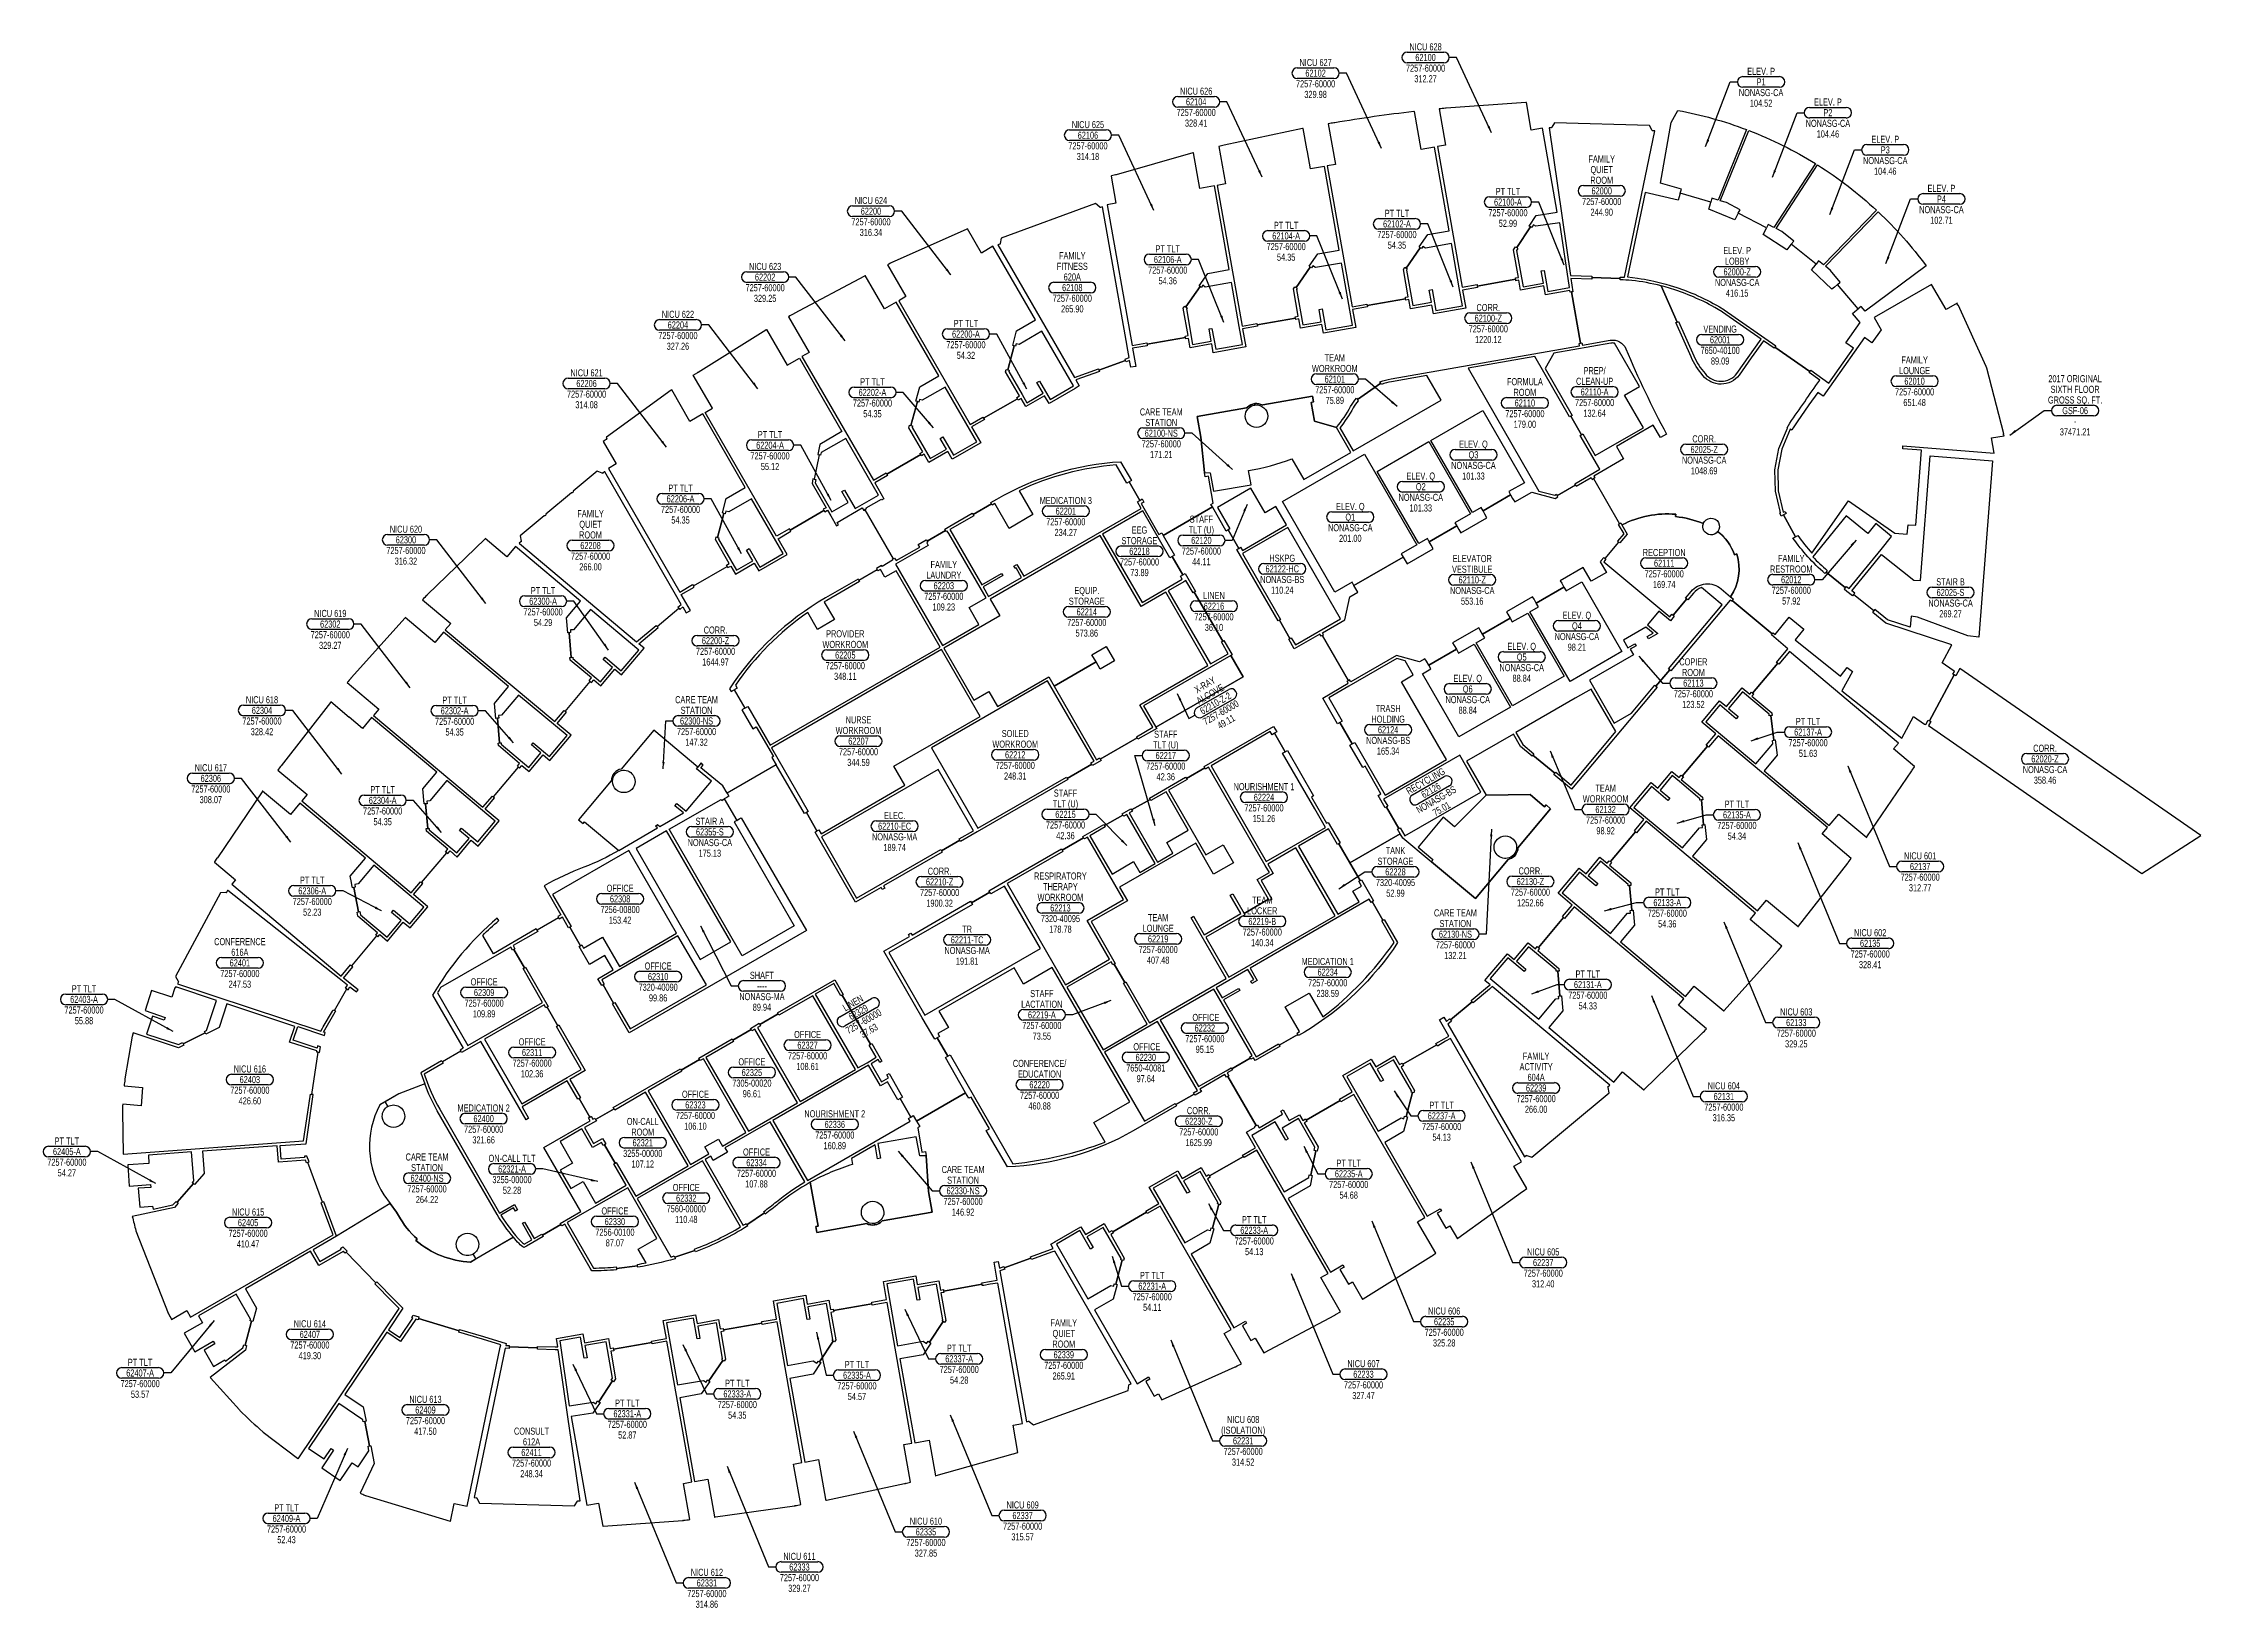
# Model space of a CAD drawing. Extents: x -1905 to 1744, y 4774 to 7421.
import ezdxf
from ezdxf.enums import TextEntityAlignment as Align

# ---------------------------------------------------------------- set-up
doc = ezdxf.new("R2010")
doc.units = 0
doc.header["$LTSCALE"] = 48
doc.header["$MEASUREMENT"] = 0
doc.layers.get('0').update_dxf_attribs({"linetype": 'CONTINUOUS'})
for name, color, linetype in [('AREA', 3, 'CONTINUOUS'), ('AREA2', 1, 'CONTINUOUS'), ('COSTC', 6, 'CONTINUOUS'), ('PLINE2', 5, 'CONTINUOUS'), ('ROOMNA', 4, 'CONTINUOUS'), ('ROOMNO', 4, 'CONTINUOUS'), ('ROOMOV', 4, 'CONTINUOUS')]:
    doc.layers.add(name, color=color, linetype=linetype)
doc.dimstyles.get("Standard").update_dxf_attribs({"dimtxt": 0.18, "dimasz": 12, "dimexe": 0.18, "dimexo": 0.0625, "dimgap": 0.09, "dimtad": 0, "dimtih": 1, "dimtoh": 1, "dimdec": 4, "dimzin": 0, "dimtxsty": 'STANDARD', "dimcen": 0.09, "dimazin": 3, "dimtfac": 1, "dimtdec": 4, "dimtofl": 0, "dimtmove": 0, "dimatfit": 3, "dimtolj": 1, "dimtzin": 0})

# ---------------------------------------------------------------- blocks, each defined once
blk = doc.blocks.new('ROOM')
at = {"layer": 'ROOMOV'}
for p, q in [((-31, 9), (31, 9)), ((31, -9), (-31, -9))]:
    blk.add_line(p, q, dxfattribs=at)
for centre, start, end in [((-31, 0), 90, 270), ((31, 0), 270, 90)]:
    blk.add_arc(centre, 9.04, start, end, dxfattribs=at)
at = {"width": 0.75, "flags": 1}
for tag, p in [('FLFIN', (-60, -36)), ('ICRA', (60, -36)), ('FLCOND', (-60, -60)), ('FLTYPE', (-60, -48)), ('WLFIN', (-60, -72)), ('SITE', (-24, -72)), ('UCODE', (24, -72)), ('USER1', (60, -48)), ('USER2', (60, -60)), ('USER3', (60, -72)), ('WLCOND', (-60, -96)), ('WLTYPE', (-60, -84)), ('CLFIN', (-60, -108)), ('COSTCD', (-24, -108)), ('BLDG', (-24, -84)), ('FLR', (-24, -96)), ('UDESC', (24, -84)), ('FCODE', (24, -96)), ('FDESC', (24, -108)), ('USER4', (60, -84)), ('USER5', (60, -96)), ('USER6', (60, -108)), ('CLCOND', (-60, -132)), ('CLTYPE', (-60, -120)), ('CLHT', (-60, -144)), ('CHDATE', (-24, -144)), ('DEPTD', (-24, -120)), ('RDES', (-24, -132)), ('CONTACT', (24, -132)), ('DIVISION', (24, -120)), ('OCCUP', (24, -144)), ('BLOCK', (60, -144)), ('USER7', (60, -120)), ('USER8', (60, -132)), ('BASE', (-60, -156)), ('CBACK', (-24, -156)), ('PRCONTACT', (24, -156)), ('BLOCK2', (60, -156))]:
    blk.add_attdef(tag, text='', height=6, dxfattribs=at).set_placement(p, align=Align.MIDDLE_CENTER)
at = {"layer": 'AREA', "width": 0.75}
blk.add_attdef('AREA', text='', height=12, dxfattribs=at).set_placement((0, -36), align=Align.MIDDLE_CENTER)
at = {"layer": 'AREA2', "width": 0.75}
blk.add_attdef('AREA2', text='', height=12, dxfattribs=at).set_placement((0, -36), align=Align.MIDDLE_CENTER)
at = {"layer": 'COSTC', "width": 0.75}
blk.add_attdef('COSTC', text='', height=12, dxfattribs=at).set_placement((0, -18), align=Align.MIDDLE_CENTER)
at = {"layer": 'ROOMNA', "width": 0.75}
for tag, p in [('RMNAA', (0, 54)), ('RMNAB', (0, 36)), ('RMNAC', (0, 18))]:
    blk.add_attdef(tag, text='', height=12, dxfattribs=at).set_placement(p, align=Align.MIDDLE_CENTER)
at = {"layer": 'ROOMNO', "width": 0.75}
blk.add_attdef('RMNU', text='', height=12, dxfattribs=at).set_placement((0, 0), align=Align.MIDDLE_CENTER)

msp = doc.modelspace()

# ---------------------------------------------------------------- linework, layer by layer
at = {"layer": 'PLINE2', "color": 6}
for points in [[(448, 7245.5), (425.5, 7241.5), (414.2, 7305.6), (412.9, 7305.4), (412.9, 7305.6, 0.012077), (279.3, 7286.7), (279.4, 7286.5), (278, 7286.3), (278, 7286.5, 0.000874), (268.4, 7284.9), (280.5, 7215.9), (266.6, 7213.5), (308.6, 6975.5), (333.7, 6980), (334.1, 6977.6), (399.1, 6989), (398.7, 6991.4), (403.7, 6992.3), (395.5, 7038.6), (398, 7042.1), (400, 7040.8), (424, 7075.2), (422, 7076.6), (436.6, 7097.5), (472.9, 7103.9)], [(630.5, 7277.4), (611.7, 7274.1), (603.5, 7321.1), (602.5, 7321), (602.5, 7321), (467.8, 7311.2), (467.8, 7311.2), (467.2, 7311.2), (467.2, 7311.4, 0.000046), (466.6, 7311.3), (466.7, 7311.1, 0.000973), (455.8, 7310.1), (466.7, 7248.8), (452.8, 7246.3), (494.7, 7008.4), (519.9, 7012.8), (520.4, 7010.4), (585.3, 7021.9), (584.9, 7024.2), (589.9, 7025.1), (581.7, 7071.8), (585, 7076.8), (587, 7075.5), (610.1, 7110.5), (608.1, 7111.9), (620, 7130), (620, 7130), (655.5, 7135.2)], [(848.5, 7287.3), (859.8, 7307.5, -0.044734), (975.7, 7275.1), (927.5, 7155.8), (917.3, 7158.8), (915.4, 7152.5), (863.6, 7167.8), (865.5, 7174.1), (830.5, 7184.5)], [(261.8, 7212.6), (238.2, 7208.5), (233.2, 7237.4), (233.1, 7237.4), (232.2, 7242.5), (232.2, 7242.5), (226.1, 7277.1), (224.9, 7276.9), (92.3, 7248.8), (92.3, 7248.8), (92.3, 7248.8, 0.000837), (83.2, 7246.6), (94.4, 7183.1), (80.5, 7180.7), (122.5, 6942.7), (147.6, 6947.1), (148, 6944.7), (213, 6956.2), (212.6, 6958.6), (217.5, 6959.5), (209.4, 7005.8), (211.8, 7009.3), (213.8, 7007.9), (237.9, 7042.4), (235.9, 7043.8), (250.5, 7064.7), (286.8, 7071.1)], [(931.3, 7154.6), (979.5, 7273.6, -0.04685), (1092.3, 7217.5), (1022, 7109.7), (1012.6, 7114.6), (1009.6, 7108.7), (961.7, 7133.7), (964.8, 7139.6), (942, 7151.5)], [(75.7, 7179.8), (51.1, 7175.5), (40.5, 7236), (39.3, 7235.7), (-90.6, 7198.8), (-90.6, 7198.8), (-91.2, 7198.6), (-91.5, 7198.5), (-98.4, 7196.6, 0.000044), (-98.9, 7196.4), (-90.8, 7150.5), (-105.6, 7147.9), (-63.6, 6909.9), (-38.6, 6914.3), (-38.2, 6911.9), (26.8, 6923.4), (26.4, 6925.8), (31.4, 6926.7), (23.2, 6973), (25.7, 6976.5), (27.7, 6975.1), (51.7, 7009.6), (49.7, 7010.9), (64.4, 7031.9), (100.7, 7038.3)], [(1025.6, 7107.8), (1095.7, 7215.3, -0.04685), (1195.6, 7138.5), (1106, 7046.3), (1097.7, 7052.9), (1093.6, 7047.7), (1051.4, 7081.4), (1055.5, 7086.6), (1035.4, 7102.7)], [(1109.1, 7043.8), (1198.6, 7135.8, -0.045392), (1279.6, 7044.4), (1176.2, 6967.9), (1169.4, 6976), (1164.3, 6971.7), (1164.3, 6971.7), (1129.4, 7012.9), (1134.4, 7017.2), (1117.8, 7036.8)], [(-298.8, 7077.6), (-318.4, 7066.2), (-342.1, 7107.3), (-343.1, 7106.9), (-343.1, 7106.9), (-466.1, 7051.7), (-466.1, 7051.7), (-466.8, 7051.4), (-466.9, 7051.6, 0.000046), (-467.4, 7051.4), (-467.3, 7051.2, 0.000974), (-477.1, 7046.5), (-446, 6992.6), (-458.2, 6985.5), (-337.3, 6776.3), (-315.7, 6788.8), (-314.5, 6786.7), (-257.3, 6819.7), (-258.5, 6821.8), (-253.8, 6824.5), (-277.3, 6865.3), (-276.2, 6869.4), (-273.9, 6868.8), (-263, 6909.3), (-265.4, 6910), (-258.8, 6934.7), (-226.9, 6953.1)], [(-390.5, 6858.6), (-462.4, 6983.1), (-482.2, 6971.7), (-514.8, 7028.2, 0.000049), (-515.3, 7027.9), (-515.2, 7027.7), (-515.8, 7027.4), (-515.8, 7027.4), (-635, 6963.9), (-635, 6963.9), (-635.5, 6963.6, 0.000931), (-644.5, 6958.5), (-609.7, 6898.1), (-621.9, 6891), (-501, 6681.8), (-479.3, 6694.3), (-478.1, 6692.2), (-421, 6725.2), (-422.2, 6727.3), (-417.4, 6730), (-441, 6770.7), (-439.8, 6774.9), (-437.5, 6774.3), (-426.6, 6814.9), (-429, 6815.5), (-422.4, 6840.2)], [(-292.4, 6650, -0.115554), (-82.8, 6713.3), (-64.4, 6681.4), (-68.4, 6679.1), (-50.4, 6647.9), (-46.4, 6650.2), (-43.4, 6645), (-48.1, 6642.3), (-18.1, 6590.3), (-13.3, 6593), (-10.9, 6588.7), (72.3, 6636.7), (69.8, 6641.1), (73.7, 6643.3), (65.7, 6688.9), (60.3, 6687.9), (59.1, 6694.8), (52.6, 6754.8), (46.4, 6789.8), (130.2, 6804.5), (131.7, 6805.4, -0.3359), (157.6, 6808.8), (157.7, 6809.4), (241.4, 6824.1), (243.2, 6814.3), (239.2, 6813.6), (244.8, 6782.1), (282, 6771.3, 0.05591), (306.2, 6806.6), (306.2, 6806.6, -0.045513), (316.3, 6820.8), (317.6, 6818.6), (357, 6846.2), (355.8, 6848.4, -0.050636), (374.6, 6853.3), (693.3, 6909.5), (692.6, 6913.4), (695, 6913.8), (679.8, 7000.5), (677.4, 7000), (676.8, 7003), (635.7, 6995.8), (633.1, 7010.5), (593.7, 7003.6), (590.7, 7020.3), (585.8, 7019.4), (585.3, 7021.9), (520.4, 7010.4), (520.8, 7008), (495.6, 7003.6), (501, 6973), (446.2, 6963.4), (443.6, 6978.1), (407.3, 6971.8), (404.5, 6987.5), (399.5, 6986.6), (399.1, 6989), (334.1, 6977.6), (334.5, 6975.2), (309.5, 6970.7), (314.8, 6940.2), (260, 6930.5), (257.4, 6945.3), (221.1, 6938.9), (218.4, 6954.7), (213.4, 6953.8), (213, 6956.2), (148, 6944.7), (148.4, 6942.3), (123.3, 6937.9), (128.7, 6907.4), (73.9, 6897.7), (71.3, 6912.5), (35, 6906.1), (32.2, 6921.9), (27.2, 6921), (26.8, 6923.4), (-38.2, 6911.9), (-37.8, 6909.5), (-62.8, 6905.1), (-57.4, 6874.6), (-65.7, 6873.1), (-67.7, 6884.5), (-73.6, 6882.4), (-74.5, 6884.6), (-119.6, 6868.2), (-118.7, 6865.9), (-158.5, 6851.5), (-152.7, 6841.5), (-160, 6837.3), (-160, 6837.3), (-203.9, 6811.9), (-211.4, 6824.9), (-243.4, 6806.5), (-251.3, 6820.3), (-256.1, 6817.6), (-257.3, 6819.7), (-314.5, 6786.7), (-313.2, 6784.6), (-334.9, 6772.1), (-319.4, 6745.2), (-367.6, 6717.4), (-375.1, 6730.4), (-407, 6712), (-415, 6725.8), (-419.7, 6723.1), (-421, 6725.2), (-478.1, 6692.2), (-476.9, 6690.1), (-498.6, 6677.5), (-483.1, 6650.7), (-487.3, 6648.3), (-488.1, 6649.6), (-513.9, 6634.6), (-513.2, 6633.3), (-515.3, 6632.1), (-467.3, 6549), (-465.2, 6550.2), (-462.7, 6545.9), (-422.7, 6568.9), (-425.2, 6573.2), (-411.5, 6581.2), (-410.3, 6579.1), (-379.1, 6597.1), (-380.3, 6599.2), (-371.8, 6604.1), (-371.8, 6604.1), (-333.7, 6626.1), (-332.5, 6624), (-301.3, 6642), (-302.5, 6644.1), (-292.4, 6650)], [(698.1, 6910.3), (745.3, 6918.6, -0.350559), (771.6, 6904.3, 0.024412), (840.4, 6760.1), (830, 6754.1), (818, 6774.8), (755.7, 6738.8), (767.7, 6718.1), (717.3, 6689), (719.1, 6685.8), (717, 6684.6), (761, 6608.4), (763.1, 6609.6), (764.9, 6606.4, -0.139093), (856.1, 6624.4), (855.7, 6620.4, -0.071629), (902.5, 6608.5, -1.1579), (927.1, 6595, -0.155703), (955.3, 6555.9), (959.1, 6557.3, -0.231785), (948.9, 6484.7), (953.6, 6480.8), (951.3, 6478.2), (1019.2, 6422.2), (1020.8, 6424), (1024.3, 6421.1), (1047.9, 6450.1), (1072.6, 6430.1), (1057.8, 6411.9), (1134.5, 6350.7), (1146.1, 6365.4), (1154.7, 6358.6), (1136.8, 6325.4), (1238.2, 6245.4), (1257.9, 6282.1), (1276.5, 6269.2), (1279, 6268.5), (1279, 6268.6), (1283.1, 6276.2), (1285.3, 6275.1), (1327, 6352.6), (1324.8, 6353.7), (1327.4, 6358.6), (1327.1, 6358.8), (1327.3, 6359.2, -0.328736), (1327, 6359.1, -0.364737), (1326.9, 6359.4), (1326.9, 6359.4, -0.350509), (1326.6, 6359.4, -0.350509), (1326.5, 6359.7), (1326.5, 6359.7, -0.344397), (1326.2, 6359.7, -0.316143), (1326, 6360.1), (1326, 6360.1, -0.325667), (1325.7, 6360, -0.325667), (1325.6, 6360.3), (1325.4, 6360), (1306.8, 6372.9), (1323.2, 6403.4), (1211.2, 6440.4), (1189.1, 6458.4), (1191, 6460.8), (1156.9, 6488.6), (1154.9, 6486.2), (1145.5, 6493.8), (1140.9, 6497.6), (1142.9, 6500.1), (1110.3, 6526.6), (1108.4, 6524.2, -0.060781), (1054.3, 6584), (1058.4, 6586.2), (1038.5, 6623.2), (1034.4, 6621), (1032.3, 6626.7), (1033.1, 6626.9), (1032.6, 6629.4), (1024.6, 6663.2), (1023.8, 6699.7), (1030.6, 6735.6), (1045, 6770), (1044.2, 6770.3), (1048.8, 6778.3, -0.002549), (1099.6, 6851.2), (1081.5, 6863.9), (1082.9, 6865.9), (1023.9, 6907.2), (1022.5, 6905.2), (1004.4, 6918), (983.8, 6888.8), (963.3, 6859.7, -0.488554), (901.9, 6859.2, -0.082274), (882, 6890.7), (856.3, 6948.5), (856.3, 6948.6), (858.5, 6949.5), (831.3, 7010.7, 0.034029), (781.7, 7020, 0.010978), (761.9, 7020.9), (762, 7023.1), (714, 7024.7), (713.9, 7022.3), (678.8, 7023.3), (682.1, 7000.9), (679.8, 7000.5), (695, 6913.8), (697.4, 6914.2)], [(1000.4, 6920.7), (935.3, 6966.3), (934.7, 6966.7), (927.6, 6971), (922.4, 6973.9), (917.2, 6976.9), (912.5, 6979.3), (907.9, 6981.8), (902.2, 6984.6), (896.5, 6987.3), (891.4, 6989.6), (886.2, 6991.9), (881.5, 6993.9), (876.8, 6995.8), (872.2, 6997.6), (867.5, 6999.4), (856.4, 7003.3), (845.2, 7006.8), (838.2, 7008.9), (831.3, 7010.7), (858.5, 6949.5), (860.8, 6950.5), (886.5, 6892.6, 0.082682), (905.7, 6862.2, 0.487727), (959.4, 6862.6)], [(1382.1, 6871.6), (1381.2, 6874.1), (1333.8, 6978.6), (1333.1, 6978.2), (1332.2, 6979.8), (1332.8, 6980.1), (1332, 6981.5), (1313.4, 6970.8), (1288.8, 7013.3), (1191.4, 6957.1), (1203.3, 6936.6), (1187.7, 6914.3), (1175, 6923.2), (1105.6, 6824.1), (1096.4, 6830.5), (1081.4, 6809.2), (1061.2, 6780.5, 0.024189), (1052.6, 6766.8), (1049.5, 6768.1), (1035.3, 6734.2), (1028.7, 6699.3), (1029.5, 6663.8), (1037.9, 6628), (1041.3, 6628.9, 0.005481), (1042.6, 6625.4), (1038.5, 6623.2), (1058.4, 6586.2), (1062.5, 6588.4, 0.030315), (1086.4, 6558.6), (1148.3, 6647.1), (1226.7, 6592.2), (1247.7, 6590.6), (1249, 6606.7), (1261.9, 6605.7), (1271.9, 6732.6), (1240, 6735.1), (1240.3, 6740), (1394.5, 6727.9), (1390.1, 6753.6), (1411.4, 6757.3), (1411.1, 6758.7), (1410.5, 6758.6), (1410.2, 6760.4), (1410.9, 6760.5)], [(794.5, 6840.6, -0.000691), (792.5, 6844.7), (752.6, 6913.8, 0.085701), (746.1, 6913.8), (650.1, 6896.9), (635, 6870.7), (680.8, 6791.3), (678.7, 6790.1), (696.7, 6758.9), (698.8, 6760.2), (719.8, 6723.8), (749, 6740.6), (801.3, 6770.8), (769.4, 6826.1)], [(-789.7, 6794), (-811.3, 6781.5), (-842.1, 6834.8), (-843.1, 6834.1), (-952.5, 6755), (-952.5, 6755), (-953.2, 6754.5), (-951.6, 6752.3, 0.000724), (-958, 6747.4), (-936.2, 6709.6), (-949.2, 6702), (-828.4, 6492.8), (-806.7, 6505.3), (-805.5, 6503.2), (-748.3, 6536.2), (-749.6, 6538.3), (-744.8, 6541), (-768.3, 6581.7), (-767.2, 6585.9), (-764.9, 6585.3), (-754, 6625.9), (-756.4, 6626.5), (-749.8, 6651.2), (-717.9, 6669.6)], [(459.3, 6817.5), (435.3, 6859), (375.3, 6848.4, 0.048497), (358.3, 6844.1), (357, 6846.2), (317.6, 6818.6), (318.9, 6816.3, 0.040533), (310.4, 6804.2, -0.051363), (287.9, 6770.8), (310.5, 6731.6)], [(282, 6771.3), (244.8, 6782.1), (239.2, 6813.6), (243.2, 6814.3), (241.4, 6824.1), (157.7, 6809.4), (157.6, 6808.8, 0.163463), (144.1, 6811.5), (144.4, 6809.1, -0.453094), (165.9, 6790.2, -1), (127.9, 6790.2, -0.376373), (144.4, 6809.1), (144.1, 6811.5, 0.163463), (131.7, 6805.4), (130.2, 6804.5), (46.4, 6789.8), (52.6, 6754.8), (59.1, 6694.8), (68.5, 6694.4), (74.1, 6663.2), (137.9, 6674.4), (133.6, 6698.6, 0.05275), (206.8, 6718.1), (226.9, 6683.3), (306.3, 6729.1)], [(-955.4, 6696.2), (-955.6, 6696.3), (-958.4, 6694), (-958.3, 6693.9), (-958.6, 6693.7), (-959.5, 6694), (-968.2, 6697.2), (-1008.7, 6663.2, -0.592003), (-1011.7, 6660.7), (-1055.1, 6624.3, -0.591882), (-1058.1, 6621.8), (-1098.6, 6587.8), (-1097, 6578.7), (-1096.8, 6577.5), (-1096.9, 6577.6), (-1097.1, 6577.5), (-1097.1, 6577.6), (-1099.9, 6575.2), (-1099.8, 6575.1), (-901.4, 6408.4), (-868.2, 6436.3), (-866.6, 6434.4), (-829.9, 6465.3), (-831.5, 6467.2), (-825.9, 6471.9), (-835.6, 6488.6), (-835.6, 6488.6)], [(-47.9, 6634.3), (-54.4, 6645.6), (-50.4, 6647.9), (-68.4, 6679.1), (-72.4, 6676.8), (-90.3, 6707.9, 0.090148), (-254.6, 6664.2), (-231.3, 6623.8), (-271.6, 6600.5), (-295.8, 6642.4), (-300.1, 6639.9), (-301.3, 6642), (-332.5, 6624), (-331.3, 6621.9), (-371.6, 6598.6), (-317.6, 6505.2), (-284.4, 6524.4), (-282.2, 6520.7), (-315.5, 6501.5), (-306.1, 6485.2), (-250.4, 6517.4), (-259.8, 6533.7), (-261.5, 6532.7), (-263.6, 6536.4), (-258.2, 6539.5), (-246.7, 6519.5)], [(-584.6, 6630.7), (-584.6, 6630.7), (-641.8, 6597.7), (-641.8, 6597.7), (-584.6, 6630.7), (-583.4, 6628.6), (-578.7, 6631.3), (-573.2, 6621.8), (-563.2, 6604.5), (-559.9, 6606.3), (-562.5, 6610.7), (-519.9, 6635.2), (-517.4, 6630.9), (-515.3, 6632.1), (-467.3, 6549), (-469.4, 6547.8), (-468.6, 6546.5), (-486.4, 6536.2), (-487.1, 6537.5), (-495.7, 6532.6), (-494.5, 6530.5), (-525.7, 6512.5), (-526.9, 6514.6), (-582.1, 6482.7, 0.117815), (-744.1, 6329.3), (-741.4, 6324.5), (-736.4, 6327.4), (-718.4, 6296.2), (-723.4, 6293.3), (-704.8, 6261.2), (-699.1, 6264.5), (-670.1, 6214.3), (-672.5, 6212.9), (-665.3, 6200.5), (-748.4, 6152.5), (-755.6, 6164.9), (-792.6, 6195.5), (-788.8, 6200.1), (-792.2, 6203.6), (-798, 6196.6), (-872.5, 6259.2), (-927.7, 6193.4, 0.160256), (-939.3, 6186.6), (-939.3, 6186.6, 0.171122), (-944.6, 6173.3), (-999.8, 6107.5), (-992.1, 6101.1), (-989.6, 6104.2), (-931.7, 6055.6, -0.043501), (-990.6, 6027.2, 0.037179), (-1057.9, 5996), (-1055.5, 5991.8), (-1029.5, 5946.8), (-1034.7, 5943.8), (-1033.5, 5941.7), (-1069.8, 5920.7), (-1071.1, 5922.8), (-1143.8, 5880.8), (-1161.8, 5912, -0.018646), (-1134.6, 5936.9), (-1137.1, 5941.2, 0.08591), (-1246.5, 5810.6), (-1194.8, 5721), (-1200, 5718), (-1198.8, 5715.9), (-1229.9, 5697.9), (-1231.2, 5700), (-1266.7, 5679.5), (-1259.9, 5660.8), (-1303.6, 5643.7), (-1335.8, 5625.1, 0.271338), (-1328.9, 5472.9), (-1318.2, 5458.3), (-1408.8, 5403.2), (-1430.3, 5461.3), (-1432.6, 5460.4), (-1457.6, 5528), (-1455.3, 5528.8), (-1459, 5538.7), (-1463.2, 5538.4), (-1463.1, 5536.3), (-1502.7, 5533.4), (-1504.4, 5556.5), (-1460.5, 5559.6), (-1448.3, 5642.6), (-1450.7, 5642.9), (-1440.2, 5714.2), (-1437.8, 5713.8), (-1436.4, 5723.7), (-1441.1, 5725.3), (-1441.7, 5721.3), (-1482.1, 5734.7), (-1474.5, 5757.7), (-1429.6, 5742.8), (-1428.1, 5747.5), (-1430.8, 5748.4), (-1411.1, 5782.6), (-1410.4, 5783.7), (-1412.5, 5784.9), (-1391.5, 5821.3), (-1389.4, 5820), (-1386.6, 5824.9), (-1375.5, 5816.2), (-1372.5, 5820), (-1397.5, 5839.7), (-1381.5, 5858.9), (-1383.3, 5860.4), (-1340.9, 5911), (-1339, 5909.4), (-1335.8, 5913.3), (-1322.8, 5902.3), (-1296.2, 5934.1), (-1284.7, 5924.5), (-1254.6, 5960.3), (-1279.1, 5980.9), (-1263.3, 5999.7), (-1265.2, 6001.3), (-1222.7, 6051.8), (-1220.9, 6050.3), (-1217.1, 6054.8), (-1204.8, 6044.5), (-1181.1, 6072.8), (-1169.6, 6063.1), (-1169.6, 6063.1), (-1133.9, 6105.7), (-1157.6, 6125.7), (-1141.8, 6144.5), (-1143.7, 6146.1), (-1101.2, 6196.6), (-1099.4, 6195.1), (-1095.6, 6199.6), (-1083.3, 6189.3), (-1059.6, 6217.5), (-1048.1, 6207.9), (-1012.4, 6250.5), (-1036.1, 6270.4), (-1020.3, 6289.3), (-1022.2, 6290.8), (-979.8, 6341.4), (-977.9, 6339.8), (-974.1, 6344.4), (-961.9, 6334.1), (-938.2, 6362.2), (-926.8, 6352.6), (-888.7, 6398), (-897.5, 6405.3), (-865.1, 6432.6), (-866.6, 6434.4), (-829.9, 6465.3), (-828.3, 6463.4), (-823.4, 6467.6), (-817.6, 6457.6), (-810.4, 6461.7), (-825.9, 6488.6), (-804.3, 6501.1), (-805.5, 6503.2), (-748.3, 6536.2), (-747.1, 6534.1), (-742.4, 6536.8), (-734.4, 6522.9), (-702.5, 6541.4), (-695, 6528.4), (-646.8, 6556.2), (-662.3, 6583), (-640.6, 6595.6), (-641.8, 6597.7), (-584.6, 6630.7), (-584.6, 6630.7), (-641.8, 6597.7)], [(926.9, 6595.1, -0.536288), (903.7, 6596.6, -0.223499), (902.7, 6608.5, 0.072001), (855.7, 6620.4), (856.1, 6624.4, 0.139093), (764.9, 6606.4), (773.9, 6590.9), (761.2, 6575.8), (759.3, 6577.3), (736.2, 6549.8), (738, 6548.2), (734.4, 6543.9), (845.9, 6450.6), (849.6, 6455.1), (851.4, 6453.5), (874.6, 6481.1), (872.7, 6482.6), (882.1, 6493.8, -0.414887), (932.9, 6498.2), (948.9, 6484.7, 0.231828), (959.1, 6557.3), (955.3, 6555.9, 0.156511)], [(1203.3, 6564.8), (1221.2, 6586.9), (1194.6, 6608.5), (1181, 6591.7), (1144.2, 6621.6), (1087.9, 6552.3, 0.024916), (1112.3, 6529), (1110.3, 6526.6), (1142.9, 6500.1), (1144.7, 6502.4), (1149.4, 6498.6)], [(-1020.2, 6449.2), (-996.6, 6477.4), (-1106.6, 6569.9), (-1121.2, 6552.5), (-1157.7, 6583.2, 0.000028), (-1157.9, 6582.9), (-1157.8, 6582.8), (-1158.3, 6582.3), (-1158.3, 6582.3), (-1255.1, 6488.4), (-1255.1, 6488.4), (-1255.6, 6487.8), (-1255.8, 6488, 0.000046), (-1256.1, 6487.6), (-1256, 6487.5, 0.000974), (-1263.6, 6479.7), (-1215.9, 6439.7), (-1225, 6428.9), (-1039.9, 6273.6), (-1024.1, 6292.4), (-1022.2, 6290.8), (-979.8, 6341.4), (-981.6, 6343), (-977.8, 6347.5), (-1013.9, 6377.8), (-1014.3, 6381.9), (-1011.9, 6382.2), (-1015.6, 6424), (-1018, 6423.8)], [(-462.6, 6528.6), (-481.4, 6517.7), (-488.9, 6530.9), (-493.3, 6528.4), (-494.5, 6530.5), (-525.7, 6512.5), (-524.4, 6510.4), (-579.7, 6478.5, 0.002672), (-584.1, 6475.9), (-566.9, 6446.1), (-595.6, 6429.5), (-612.1, 6458, 0.091968), (-734.3, 6335.2), (-731.5, 6330.2), (-736.4, 6327.4), (-718.4, 6296.2), (-713.5, 6299), (-675.8, 6233.7), (-388.2, 6399.7)], [(934.6, 6470.9), (899.7, 6500.2, 0.13749), (885.8, 6490.7), (876.4, 6479.5), (874.6, 6481.1), (851.4, 6453.5), (853.3, 6451.9), (846.9, 6444.3), (827.7, 6460.3), (808.4, 6437.3), (825.7, 6422.8), (809.9, 6413.7), (807.8, 6417.3), (817.8, 6423.1), (805.7, 6433.2), (767.8, 6411.3), (775.2, 6398.5), (787, 6405.3), (789.1, 6401.6), (779.2, 6395.9), (784.5, 6386.8), (710, 6343.8), (752, 6271.1), (781, 6287.8), (820.8, 6335.2), (822.6, 6333.7), (845.8, 6361.3), (843.9, 6362.8)], [(968.2, 6330.7), (981.3, 6319.8), (984.2, 6323.2), (986, 6321.7), (1028.5, 6372.2), (1026.6, 6373.8), (1045.7, 6396.6), (1017.7, 6420.3), (1019.2, 6422.2), (951.3, 6478.2), (950.4, 6477.1), (947.9, 6479.2), (847.6, 6359.7), (845.8, 6361.3), (822.6, 6333.7), (824.5, 6332.1), (679.5, 6159.3), (649.9, 6184.2), (651.4, 6186.1), (614.6, 6217), (613.1, 6215.1), (593.7, 6231.4), (581.5, 6252.6), (502.1, 6206.7), (535.3, 6149.2), (609.7, 6150.1), (634.2, 6129.5), (636.8, 6132.6), (644.4, 6126.1), (589.2, 6060.3, -0.185224), (583.1, 6046.2, -0.146391), (572.4, 6040.3), (517.2, 5974.5), (443.1, 6036.6, 0.00061), (442.7, 6035.8), (438.9, 6039), (394.6, 6076.2), (390.2, 6083.9), (304.9, 6034.6), (322.2, 6004.7), (324.3, 6005.9), (344.9, 5970.3), (342.8, 5969.1), (360.8, 5937.9), (362.9, 5939.1), (385.6, 5899.7, -0.112726), (228.2, 5748.4), (217.9, 5742.4), (216.7, 5744.5), (185.5, 5726.5), (186.7, 5724.4), (144.5, 5700.1), (141.7, 5704.9), (137.4, 5702.4), (136.3, 5704.3), (105.2, 5686.3), (106.2, 5684.4), (97.5, 5679.4), (100.4, 5674.5), (98.2, 5673.3), (146.2, 5590.2), (148.4, 5591.4), (151.2, 5586.4), (191.2, 5609.5), (188.3, 5614.5), (192, 5616.6), (202.4, 5598.6), (219.7, 5608.6), (225.3, 5599), (230, 5601.7), (231.2, 5599.6), (288.4, 5632.6), (287.2, 5634.7), (308.9, 5647.3), (292.9, 5674.9), (341.1, 5702.7), (348.6, 5689.7), (380.5, 5708.1), (389, 5693.5), (393.3, 5696), (394.5, 5693.9), (451.7, 5726.9), (450.5, 5729), (464.3, 5737), (464.3, 5737), (472.5, 5741.7), (456.5, 5769.3), (463.8, 5773.5), (468.1, 5766.1), (473.4, 5770.8), (475, 5768.9), (511.8, 5799.8), (510.2, 5801.6), (537.8, 5824.8), (542, 5828.4), (533.3, 5835.7), (538.7, 5842.2), (538.7, 5842.2), (571.3, 5881), (582.8, 5871.4), (606.5, 5899.6), (618.7, 5889.3), (621.9, 5893.1), (623.8, 5891.6), (666.2, 5942.1), (664.4, 5943.7), (680.7, 5963.2), (657, 5983.1), (692.8, 6025.8), (704.3, 6016.1), (727.9, 6044.4), (740.2, 6034.1), (743.7, 6038.3), (745.6, 6036.7), (788, 6087.3), (786.1, 6088.8), (802.2, 6108), (778.5, 6127.9), (814.3, 6170.6), (825.8, 6160.9), (849.4, 6189.1), (861.7, 6178.9), (865.2, 6183), (867.1, 6181.5), (909.5, 6232), (907.6, 6233.6), (923.7, 6252.8), (900, 6272.7), (930.1, 6308.6), (941.6, 6298.9)], [(-1118, 6332.8), (-1228.1, 6425.1), (-1242.8, 6407.6), (-1292.7, 6449.6, 0.000049), (-1293.1, 6449.2), (-1293, 6449), (-1293.4, 6448.5), (-1293.4, 6448.5), (-1383.7, 6348.1), (-1383.7, 6348.1), (-1384.1, 6347.7), (-1384.3, 6347.8, 0.000046), (-1384.6, 6347.4), (-1384.5, 6347.3, 0.000885), (-1390.9, 6339.7), (-1337.4, 6294.9), (-1346.5, 6284.1), (-1161.4, 6128.8), (-1145.5, 6147.6), (-1143.7, 6146.1), (-1101.2, 6196.6), (-1103.1, 6198.2), (-1099.3, 6202.7), (-1135.3, 6232.9), (-1135.7, 6237.3), (-1133.3, 6237.5), (-1137, 6279.3), (-1139.4, 6279.1), (-1141.6, 6304.5)], [(1048.3, 6392.1), (1030.3, 6370.7), (1028.5, 6372.2), (986, 6321.7), (987.9, 6320.1), (985, 6316.7), (1018.5, 6288.6), (1019, 6284.2), (1016.6, 6283.9), (1021.9, 6242.2), (1024.3, 6242.5), (1027.5, 6216.7), (1005.6, 6190.5), (1115.7, 6098.1), (1131.7, 6117.2), (1179, 6077.6), (1179, 6077.6, 0.000046), (1179.3, 6078), (1179.1, 6078.1), (1179.5, 6078.7), (1255.3, 6190.4), (1255.3, 6190.4), (1255.8, 6191.2), (1255.8, 6191.2), (1259.9, 6197.2, 0.000038), (1260.1, 6197.6), (1224.4, 6227.6), (1232.6, 6237.4)], [(-1239.5, 6188), (-1349.6, 6280.4), (-1365, 6262), (-1387.5, 6280.9), (-1387.5, 6280.8), (-1418.4, 6306.8), (-1419.2, 6305.8), (-1502.8, 6199, 0.000835), (-1508.3, 6191.5), (-1458.9, 6150.1), (-1467.9, 6139.3), (-1282.9, 5984), (-1267, 6002.8), (-1265.2, 6001.3), (-1222.7, 6051.8), (-1224.6, 6053.4), (-1220.8, 6057.9), (-1256.8, 6088.2), (-1257.2, 6092.5), (-1254.8, 6092.7), (-1258.5, 6134.5), (-1260.9, 6134.3), (-1263.1, 6159.8)], [(-800.3, 6193.7), (-798, 6196.6), (-872.5, 6259.2), (-927.7, 6193.4, 0.160255), (-939.3, 6186.6), (-937.4, 6185, -0.692109), (-904.2, 6172.4, -1), (-942.2, 6172.4, -0.181957), (-937.4, 6185), (-939.3, 6186.6, 0.171122), (-944.6, 6173.3), (-999.8, 6107.5), (-992.1, 6101.1), (-989.6, 6104.2), (-931.7, 6055.6), (-866.3, 6094), (-869.3, 6096.6), (-866.2, 6099.5), (-862.3, 6096.3), (-822.4, 6119.3), (-836.6, 6131.2), (-833.5, 6135), (-817.9, 6121.9), (-775.1, 6172.9)], [(-1379.7, 5992.9), (-1382.1, 5992.5), (-1383.1, 5997.4), (-1383.9, 6001.5), (-1383.9, 6001.5), (-1385.8, 6011.9), (-1360.2, 6042.5), (-1471.1, 6135.6), (-1487.1, 6116.5), (-1534.3, 6156.1), (-1534.3, 6156.1, 0.000046), (-1534.6, 6155.7), (-1534.5, 6155.6), (-1534.9, 6154.9), (-1610.6, 6043.2), (-1610.6, 6043.2), (-1611, 6042.7), (-1611.2, 6042.4), (-1615.3, 6036.4, 0.000038), (-1615.5, 6036.1), (-1579.7, 6006.1), (-1586, 5998.6), (-1401, 5843.1), (-1385.2, 5862), (-1383.3, 5860.4), (-1340.9, 5911), (-1342.8, 5912.6), (-1339.6, 5916.4), (-1372.9, 5944.4), (-1374.2, 5951.2), (-1371.8, 5951.7)], [(644.4, 6126.1), (636.8, 6132.6), (634.2, 6129.5), (609.7, 6150.1), (535.3, 6149.2), (481.8, 6095.5), (462.5, 6111.7), (420.1, 6061.2), (445.1, 6040.2), (443.1, 6036.6), (517.2, 5974.5), (572.4, 6040.3, 0.146391), (583.1, 6046.2), (581.4, 6047.9, -0.672421), (548.8, 6061.2, -1), (586.8, 6061.2, -0.195871), (581.4, 6047.9), (583.1, 6046.2, 0.185224), (589.2, 6060.3)], [(379.9, 5899.9), (358.7, 5936.7), (360.8, 5937.9), (342.8, 5969.1), (340.7, 5967.8), (337.7, 5973), (136.1, 5856.5), (148.1, 5835.7), (139.3, 5830.7), (137.1, 5834.3), (142.2, 5837.3), (132.4, 5854.4), (78.9, 5823.5), (88.8, 5806.4), (116.4, 5822.3), (118.5, 5818.7), (90.9, 5802.7), (146.3, 5706.7), (184.3, 5728.6), (185.5, 5726.5), (216.7, 5744.5), (215.5, 5746.6), (219.8, 5749.1), (195.6, 5791), (236.1, 5814.3), (259.4, 5773.9, 0.075336)], [(684.5, 5960.1), (668.1, 5940.6), (666.2, 5942.1), (623.8, 5891.6), (625.7, 5890), (622.5, 5886.2), (658.5, 5855.9), (658.9, 5851.7), (656.5, 5851.5), (660.2, 5809.6), (662.6, 5809.8), (664.9, 5784.4), (641.2, 5756.2), (751.2, 5663.8), (765.8, 5681.2), (802.3, 5650.5, 0.00003), (802.6, 5650.7), (802.4, 5650.9), (802.9, 5651.4), (802.9, 5651.4), (899.8, 5745.4), (899.8, 5745.4), (900.3, 5745.8), (900.4, 5745.7, 0.000058), (900.8, 5746.1), (900.7, 5746.3), (900.7, 5746.3, 0.000963), (908.2, 5754), (860.5, 5794), (869.6, 5804.8)], [(-1093.4, 5855.7), (-1091.3, 5857), (-1109.3, 5888.1), (-1111.4, 5886.9), (-1114.4, 5892.1), (-1232.9, 5823.7, 0.005194), (-1238.3, 5814.9), (-1186.8, 5725.6), (-1060.4, 5798.6)], [(-198.4, 5857.5), (-246.9, 5829.5), (-262.9, 5857.2), (-390.2, 5783.7), (-374.2, 5756), (-392, 5745.7), (-389.3, 5740.9), (-393.3, 5738.6), (-375.3, 5707.4), (-371.3, 5709.7), (-265.1, 5525.7, 0.066204), (-108.9, 5562.4), (-127.9, 5595.4), (-67.3, 5630.4)], [(-1440.2, 5714.2), (-1442.6, 5714.5), (-1442.4, 5716.4), (-1488.3, 5731.6), (-1479.5, 5758.1), (-1594.6, 5796.2), (-1607.7, 5756.3), (-1630, 5745.1), (-1631.1, 5747.3), (-1668.6, 5728.4), (-1667.5, 5726.2), (-1676.2, 5721.9), (-1753, 5747.3, 0.001979), (-1754.2, 5742), (-1754.2, 5742), (-1754.4, 5741.2), (-1766.9, 5669.3), (-1767, 5668.3), (-1767, 5668.3, 0.00405), (-1768.2, 5657.3), (-1737.2, 5654.9), (-1739.6, 5623.7), (-1770.7, 5626.2, 0.00414), (-1771.2, 5614.9), (-1771.2, 5614.9), (-1771.2, 5614.3), (-1770, 5542.2, 0.000027), (-1770, 5542.1), (-1464.7, 5564.2), (-1459.2, 5601.7), (-1453.1, 5643.3), (-1450.7, 5642.9)], [(-979.8, 5598.3), (-982.8, 5603.5), (-980.7, 5604.7), (-998.7, 5635.9), (-1000.8, 5634.7), (-1018.8, 5665.9), (-1095.3, 5621.7), (-1084.3, 5602.6), (-1088.5, 5600.2), (-1165, 5732.6), (-1197.5, 5713.8), (-1198.8, 5715.9), (-1229.9, 5697.9), (-1228.7, 5695.8), (-1260.8, 5677.3, 0.042074), (-1234.5, 5617.8), (-1133.1, 5442.2), (-1133.1, 5442.2), (-1108, 5456.7), (-1102.9, 5447.8), (-1106.5, 5445.6), (-1109.6, 5450.9), (-1130.9, 5438.6, 0.046713), (-1096.9, 5394, 0.009371), (-1091.6, 5389.6), (-1078.5, 5397.1), (-1094.5, 5424.9), (-1090.9, 5427), (-1074.8, 5399.2), (-1061.8, 5406.7), (-1060.6, 5404.6), (-1029.5, 5422.6), (-1030.7, 5424.7), (-996, 5444.7), (-1058.5, 5552.9)], [(474.9, 5737.5), (466.7, 5732.8), (466.8, 5732.8), (452.9, 5724.8), (451.7, 5726.9), (394.5, 5693.9), (395.7, 5691.8), (391.4, 5689.3), (414.3, 5649.7), (413.1, 5645.4), (410.8, 5646), (399.9, 5605.4), (402.2, 5604.8), (395.6, 5580.1), (363.8, 5561.8), (435.8, 5437.1), (457.4, 5449.6), (459.6, 5445.9), (452.6, 5441.9), (467.1, 5416.8), (474, 5420.8), (486.8, 5398.7), (486.8, 5398.7, 0.000047), (487.2, 5399), (487.1, 5399.1), (487.7, 5399.6), (597.1, 5478.6), (597.1, 5478.6), (597.9, 5479.2), (597.9, 5479.2), (604.1, 5483.7), (582.3, 5521.5), (595.3, 5529)], [(-235.5, 5368.2), (-201.7, 5380.5), (-201.6, 5380.5), (-196.8, 5382.2), (-201.1, 5389.6), (-193.8, 5393.8), (-193.9, 5393.8), (-149.9, 5419.2), (-142.4, 5406.2), (-110.5, 5424.6), (-102.1, 5410), (-97.4, 5412.7), (-96.1, 5410.6), (-39, 5443.6), (-40.2, 5445.7), (-18.5, 5458.2), (-34.5, 5485.9), (13.7, 5513.7), (21.2, 5500.7), (53.1, 5519.1), (61.6, 5504.5), (66.3, 5507.2), (67.5, 5505.1), (124.7, 5538.1), (123.5, 5540.2), (125.6, 5541.5), (135.2, 5547), (145.2, 5552.8), (131.6, 5576.2), (130, 5579.1), (144.9, 5587.7), (144.1, 5589), (146.2, 5590.2), (98.2, 5673.3), (96.1, 5672.1), (93.6, 5676.4), (51.2, 5651.9), (53.7, 5647.6), (43, 5641.5), (41.8, 5643.6), (10.6, 5625.6), (11.8, 5623.5), (-61.6, 5581.1, -0.118629), (-274.4, 5520.2), (-310, 5581.9), (-304.8, 5584.9), (-335.8, 5638.5), (-339.6, 5636.4), (-345, 5645.7), (-428.1, 5597.7), (-422.7, 5588.4), (-426.1, 5586.4), (-418.8, 5545.1), (-412.9, 5546.1), (-411.6, 5538.8), (-408, 5478.9), (-401.8, 5443.9), (-486.4, 5429, -0.344234), (-512.2, 5424.4), (-596.8, 5409.5), (-598.5, 5419.4), (-594.6, 5420.1), (-607.7, 5494.3, 0.045492), (-661.8, 5457.6, -0.012793), (-683.8, 5440.6), (-685.1, 5442.6), (-714.9, 5422.5), (-713.6, 5420.4, -0.049563), (-802, 5376.5), (-802.8, 5378.8), (-836.9, 5367.4), (-836.1, 5365, -0.032622), (-899.6, 5350.6), (-899.9, 5353), (-935.6, 5348.6), (-935.3, 5346.2, -0.021035), (-977.3, 5344.3), (-980.1, 5349.2), (-1023, 5423.5), (-1028.2, 5420.5), (-1029.5, 5422.6), (-1060.6, 5404.6), (-1059.4, 5402.5), (-1087.5, 5386.3), (-1092, 5383.7, -0.014188), (-1100.3, 5390.5, -0.011793), (-1109.8, 5401.3), (-1182.4, 5359.4, -0.167472), (-1274.8, 5395.8), (-1272.4, 5398.5, -0.088862), (-1304.2, 5438.1), (-1307.4, 5443.7), (-1318.2, 5458.3), (-1408.8, 5403.2), (-1408.8, 5403.2), (-1448.8, 5380.1), (-1437.3, 5360), (-1400.9, 5381), (-1402, 5382.9), (-1398.3, 5385), (-1391, 5377.6), (-1392.8, 5375.9), (-1342.4, 5324.4), (-1340.7, 5326.1), (-1311.3, 5296.1), (-1296.6, 5281.1), (-1321.3, 5244.6), (-1302.1, 5231.6), (-1279.9, 5264.6), (-1281.6, 5265.8), (-1279.2, 5269.3), (-1269.7, 5266.4), (-1270.4, 5264.1), (-1201.5, 5243.2), (-1200.8, 5245.5), (-1160.6, 5233.4), (-1160.6, 5233.4), (-1122.1, 5221.7), (-1122.8, 5218.3), (-1117.1, 5218.2), (-1117.2, 5215.7), (-1069.2, 5214.3), (-1069.1, 5216.7), (-1039.1, 5215.8), (-1039.1, 5215.8), (-1034.9, 5215.7), (-1036.9, 5229.8), (-992.2, 5237.7), (-989.6, 5222.9), (-949, 5230.1), (-946, 5213.3), (-941.1, 5214.2), (-940.7, 5211.8), (-875.7, 5223.3), (-876.1, 5225.7), (-860.3, 5228.5), (-851, 5230.1), (-856.4, 5260.6), (-801.6, 5270.3), (-799, 5255.5), (-762.7, 5261.9), (-759.9, 5246.2), (-754.9, 5247), (-754.5, 5244.6), (-689.5, 5256.1), (-689.9, 5258.5), (-664.8, 5262.9), (-670.2, 5293.5), (-615.4, 5303.1), (-612.8, 5288.3), (-576.5, 5294.7), (-573.7, 5279), (-568.8, 5279.9), (-568.4, 5277.5), (-503.4, 5288.9), (-503.8, 5291.3), (-488, 5294.1), (-478.7, 5295.8), (-484.1, 5326.3), (-429.3, 5335.9), (-426.7, 5321.2), (-390.4, 5327.6), (-387.6, 5311.8), (-382.6, 5312.7), (-382.2, 5310.3), (-317.2, 5321.8), (-317.6, 5324.2), (-291.6, 5328.7), (-297, 5359.3), (-289.8, 5360.5), (-287.7, 5349.1), (-280.6, 5351.8), (-279.7, 5349.5), (-234.6, 5365.9)], [(-1238.8, 5615.4, -0.032056), (-1259.9, 5660.8), (-1303.6, 5643.7), (-1326.8, 5630.4), (-1322.2, 5622.5, -0.57735), (-1293.7, 5606.1, -1), (-1331.7, 5606.1, -0.267949), (-1322.2, 5622.5), (-1326.8, 5630.4), (-1335.8, 5625.1, 0.271338), (-1328.9, 5472.9), (-1318.2, 5458.3), (-1307.4, 5443.7), (-1304.2, 5438.1, 0.088862), (-1272.4, 5398.5), (-1274.8, 5395.8, 0.167472), (-1182.4, 5359.4), (-1173.3, 5364.6), (-1178, 5372.8, -0.57735), (-1206.5, 5389.2, -1), (-1168.5, 5389.2, -0.267949), (-1178, 5372.8), (-1173.3, 5364.6), (-1109.8, 5401.3, -0.038738), (-1137.4, 5439.8)], [(311.3, 5643), (289.6, 5630.5), (288.4, 5632.6), (231.2, 5599.6), (232.5, 5597.5), (227.7, 5594.8), (251, 5554.5), (249.5, 5547.1), (247.1, 5547.6), (238.7, 5506.4), (241.1, 5506), (237.6, 5488.5), (200.3, 5467), (272.2, 5342.5), (293, 5354.4), (295.1, 5350.8), (287.9, 5346.6), (302.3, 5321.7), (309.5, 5325.8), (325.3, 5298.4), (326.4, 5296.5, 0.000044), (326.8, 5296.8), (326.7, 5297), (327.4, 5297.4), (441.9, 5368.8), (441.9, 5368.8), (442.4, 5369.1), (442.5, 5368.9, 0.00006), (443.1, 5369.3), (443, 5369.5, 0.000778), (450.2, 5374.3), (419.5, 5427.5), (431.7, 5434.5)], [(-675.4, 5596.5), (-752, 5552.3), (-748, 5545.4), (-772.2, 5531.4), (-776.2, 5538.3), (-785.8, 5532.8), (-721.4, 5421.3, 0.003034), (-716.3, 5424.5), (-714.9, 5422.5), (-685.1, 5442.6), (-686.5, 5444.7, 0.012682), (-664.9, 5461.4, -0.040286), (-616.7, 5494.9)], [(-1457.6, 5528), (-1459.9, 5527.1), (-1461.5, 5531.5), (-1507.2, 5528.2), (-1509.2, 5556.1), (-1635.8, 5546.9), (-1633.1, 5509.4), (-1649.4, 5490.6), (-1651.2, 5492.2), (-1678.7, 5460.4), (-1676.8, 5458.8), (-1683.1, 5451.6), (-1754.4, 5436.6, 0.009108), (-1748.4, 5412.6), (-1748.4, 5412.6), (-1748.3, 5412), (-1693.8, 5272.9), (-1693.5, 5272.4), (-1693.5, 5272.4, 0.004191), (-1688.1, 5262.3), (-1662.2, 5277.3), (-1655.8, 5266.2), (-1414.8, 5405.3), (-1420.3, 5420.2), (-1420.3, 5420.2), (-1434.9, 5459.6), (-1432.6, 5460.4)], [(-411.6, 5538.8), (-422.7, 5539.2), (-428.4, 5571.3), (-493.4, 5559.9), (-489, 5535), (-493.8, 5534.2), (-498, 5557.7), (-537.9, 5534.7), (-536.1, 5524.4, 0.0541), (-607.7, 5494.3), (-594.6, 5420.1), (-598.5, 5419.4), (-596.8, 5409.5), (-512.2, 5424.4, 0.164286), (-498.8, 5422.2), (-499.2, 5424.7, -0.462742), (-521.3, 5443.4, -1), (-483.3, 5443.4, -0.367295), (-499.2, 5424.7), (-498.8, 5422.2, 0.170315), (-486.4, 5429), (-401.8, 5443.9), (-408, 5478.9)], [(-790, 5530.4), (-900.4, 5466.6), (-843.5, 5368, 0.003034), (-837.7, 5369.7), (-836.9, 5367.4), (-802.8, 5378.8), (-803.6, 5381.2, 0.043872), (-725.6, 5418.8)], [(-916.6, 5485), (-989.4, 5443), (-1018.8, 5426), (-974.5, 5349.2, 0.019521), (-935.9, 5351), (-935.6, 5348.6), (-899.9, 5353), (-900.2, 5355.4, 0.007561), (-885.5, 5358), (-898.8, 5381.1), (-867.2, 5399.3)], [(-16.1, 5454), (-37.8, 5441.5), (-39, 5443.6), (-96.1, 5410.6), (-94.9, 5408.5), (-99.6, 5405.8), (-76.8, 5366.1), (-77.9, 5361.9), (-80.2, 5362.5), (-91.1, 5322), (-88.7, 5321.3), (-95.3, 5296.7), (-127.2, 5278.3), (-55.1, 5153.5), (-35.5, 5164.9), (-33.3, 5161.2), (-40.3, 5157.2), (-25.9, 5132.2), (-18.9, 5136.2), (-13.3, 5126.4), (-12.3, 5126.8), (-12.3, 5126.8), (110.8, 5182), (110.8, 5182), (111.4, 5182.3, 0.001019), (121.7, 5187.2), (92.1, 5238.5), (104.3, 5245.5)], [(-1302.9, 5280.5), (-1314.8, 5292.7), (-1344.2, 5322.7), (-1342.4, 5324.4), (-1392.8, 5375.9), (-1394.5, 5374.2), (-1397.6, 5377.3), (-1439, 5353.4), (-1453, 5377.6), (-1562.9, 5314.2), (-1544.1, 5281.6), (-1550.3, 5258.7), (-1552.6, 5259.4), (-1563.5, 5218.8), (-1561.1, 5218.2), (-1563.2, 5210.3), (-1622.8, 5164.3), (-1622.1, 5163.5), (-1573.4, 5109.1), (-1572.7, 5108.4), (-1572.7, 5108.4, 0.019691), (-1533.4, 5072.1), (-1533.4, 5072.1), (-1532.9, 5071.7), (-1474.9, 5027.4), (-1474, 5026.7)], [(-290.8, 5323.9), (-303.5, 5321.7), (-314.3, 5319.8), (-316.8, 5319.4), (-317.2, 5321.8), (-382.2, 5310.3), (-381.8, 5307.9), (-386.7, 5307), (-378.6, 5260.6), (-380.7, 5257.3), (-383, 5258.8), (-406.2, 5223.8), (-403.9, 5222.3), (-416.9, 5202.6), (-456.1, 5195.7), (-431.1, 5053.8), (-406.5, 5058.2), (-395.8, 4997.5), (-395.8, 4997.5, 0.000047), (-395.3, 4997.6), (-395.4, 4997.8), (-394.6, 4998), (-264.8, 5034.9), (-264.8, 5034.9), (-263.9, 5035.1), (-263.9, 5035.1), (-257, 5037.1, 0.000044), (-256.5, 5037.2), (-264.6, 5083.2), (-248.8, 5086)], [(-1132, 5215.2), (-1131.2, 5219.3), (-1162, 5228.7), (-1202.2, 5240.9), (-1201.5, 5243.2), (-1270.4, 5264.1), (-1271.1, 5261.8), (-1275.1, 5263), (-1300.8, 5224.9), (-1324, 5240.5), (-1394.9, 5135.3), (-1363.7, 5114.3), (-1359, 5089.9), (-1361.4, 5089.4), (-1353.3, 5048.2), (-1350.9, 5048.6), (-1345.1, 5018.6), (-1369, 4968.3, 0.003397), (-1360.5, 4964.6), (-1360.5, 4964.6), (-1360, 4964.3), (-1217, 4920.9), (-1216, 4920.7), (-1209.8, 4950.8), (-1187.8, 4946.2), (-1132, 5215.2)], [(-664, 5258.1), (-689.1, 5253.7), (-689.5, 5256.1), (-754.5, 5244.6), (-754.1, 5242.2), (-759, 5241.4), (-750.9, 5195.1), (-753.4, 5191.5), (-755.4, 5192.9), (-779.4, 5158.5), (-777.4, 5157.1), (-792.1, 5136.2), (-828.3, 5129.8), (-803.3, 4988.2), (-780.9, 4992.2), (-769.6, 4928.1, 0.000001), (-769.5, 4928.1), (-769.5, 4928.1), (-769.5, 4928.1), (-769.5, 4927.9, 0.000049), (-769, 4928), (-769, 4928.2), (-768.3, 4928.3), (-768.3, 4928.3), (-634.6, 4947.2), (-634.6, 4947.2), (-634, 4947.3), (-634, 4947.1, 0.000057), (-633.4, 4947.2), (-633.4, 4947.4, 0.000874), (-623.8, 4949), (-635.9, 5017.7), (-622, 5020.2)], [(-477.8, 5291), (-487.2, 5289.3), (-502.9, 5286.5), (-503.4, 5288.9), (-568.4, 5277.5), (-567.9, 5275.1), (-572.9, 5274.2), (-564.7, 5227.5), (-566.8, 5224.2), (-568.9, 5225.5), (-592.1, 5190.5), (-590, 5189.2), (-603, 5169.5), (-642.2, 5162.6), (-617.2, 5021), (-593.6, 5025.2), (-581.8, 4958.4), (-581.5, 4956.3, 0.000045), (-581, 4956.4), (-581, 4956.6), (-580.3, 4956.8), (-448.2, 4984.7), (-448.2, 4984.7), (-447.6, 4984.9), (-447.6, 4984.7, 0.00006), (-446.9, 4984.8), (-447, 4985, 0.000778), (-438.5, 4987), (-449.7, 5050.6), (-435.9, 5053)], [(-850.1, 5225.3), (-859.5, 5223.7), (-875.2, 5220.9), (-875.7, 5223.3), (-940.7, 5211.8), (-940.2, 5209.4), (-945.2, 5208.5), (-937, 5161.9), (-940.3, 5156.9), (-942.3, 5158.2), (-965.4, 5123.1), (-963.4, 5121.8), (-975.3, 5103.7), (-975.3, 5103.7), (-1012.4, 5098.3), (-985.9, 4947.9), (-965.7, 4951.5), (-958.8, 4912.6), (-957.8, 4912.7), (-957.8, 4912.7), (-823.3, 4922.4), (-823.3, 4922.4), (-822.5, 4922.5), (-822.5, 4922.3, 0.000057), (-821.9, 4922.3), (-821.9, 4922.5, 0.000962), (-811.2, 4923.6), (-822, 4984.9), (-808.2, 4987.4)]]:
    msp.add_lwpolyline(points, format="xyb", close=True, dxfattribs=at)
for points in [[(820.8, 7272.9), (817.2, 7273), (817.2, 7272.9), (816.8, 7272.9), (816.3, 7273.8), (811.9, 7281.9), (651.2, 7286.7), (646.3, 7279), (645.5, 7277.8), (645.5, 7278), (645.3, 7278), (645.3, 7278.1), (641.7, 7278.2), (641.7, 7278), (678.1, 7028.2), (714.1, 7027.2), (714, 7024.7), (762, 7023.1), (762, 7025.7), (769.6, 7025.5)], [(1089.4, 7042.5), (1093.6, 7047.7), (1051.4, 7081.4), (1047.2, 7076.3), (1043.7, 7071.8), (1003.9, 7097.8), (1006.5, 7102.8), (1009.6, 7108.7), (961.7, 7133.7), (958.6, 7127.8), (956, 7122.7), (911.9, 7140.6), (913.5, 7146.1), (915.4, 7152.5), (863.6, 7167.8), (861.8, 7161.4), (860.1, 7155.9), (804.2, 7168.7), (774.6, 7025.9), (791.4, 7023.7), (797.8, 7022.7), (803.2, 7021.8), (808.5, 7020.8), (813.7, 7019.8), (818.8, 7018.7), (825.6, 7017.1), (832.4, 7015.5), (839.5, 7013.6), (846.6, 7011.5), (857.9, 7007.9), (869.1, 7004), (873.9, 7002.2), (878.6, 7000.3), (883.4, 6998.4), (888.1, 6996.4), (893.4, 6994.1), (898.6, 6991.7), (904.3, 6989), (910.1, 6986.1), (914.8, 6983.7), (919.5, 6981.1), (924.8, 6978.2), (930.1, 6975.2), (937.4, 6970.8), (938.1, 6970.3), (1025.3, 6909.2), (1023.9, 6907.2), (1082.9, 6865.9), (1084.3, 6867.9), (1115.1, 6846.3), (1156.5, 6905.2), (1143.7, 6914.2), (1167.8, 6948.6), (1154.9, 6963.8), (1159.2, 6967.4), (1164.3, 6971.7), (1129.4, 7012.9), (1124.3, 7008.6), (1119.9, 7004.9), (1085.8, 7038)], [(-113.5, 7144.5), (-113.5, 7144.7), (-117, 7143.5), (-116.9, 7143.4), (-117.3, 7143.3), (-118, 7143.9), (-125.1, 7149.8), (-285, 7091.6), (-286.6, 7082.5), (-286.8, 7081.5), (-286.9, 7081.5), (-287.2, 7081.4), (-287.2, 7081.5), (-290.6, 7080.3), (-290.5, 7080), (-161, 6855.7), (-120.4, 6870.5), (-119.6, 6868.2), (-74.5, 6884.6), (-75.3, 6886.9), (-68.6, 6889.4), (-71.9, 6908.4), (-71.9, 6908.5)], [(660.2, 7117.4), (619.4, 7111.5), (619.4, 7111.5), (615.4, 7114.1), (612.2, 7109.2), (610.1, 7110.5), (587, 7075.5), (589.1, 7074.1), (586.8, 7070.7), (597.7, 7009.2), (632.3, 7015.3), (628.6, 7036), (633.4, 7036.9), (639.7, 7001.4), (676.1, 7007.8)], [(476.8, 7082.2), (432.7, 7074.5), (428.5, 7077.4), (426, 7073.8), (424, 7075.2), (400, 7040.8), (402, 7039.4), (400.6, 7037.5), (411.2, 6977.4), (442.7, 6982.9), (439.1, 7003.6), (443.9, 7004.5), (450.1, 6969), (495.3, 6977), (489.9, 7007.5), (489.9, 7007.5)], [(290.6, 7049.4), (246.6, 7041.6), (242.4, 7044.6), (239.9, 7041), (237.9, 7042.4), (213.8, 7007.9), (215.8, 7006.5), (214.5, 7004.6), (225.1, 6944.6), (256.6, 6950.1), (253, 6970.8), (257.8, 6971.6), (264, 6936.2), (309.2, 6944.2)], [(104.5, 7016.6), (60.4, 7008.8), (56.3, 7011.8), (53.7, 7008.2), (51.7, 7009.6), (27.7, 6975.1), (29.7, 6973.7), (28.3, 6971.9), (38.9, 6911.7), (70.4, 6917.3), (66.8, 6938), (71.6, 6938.8), (77.9, 6903.4), (123, 6911.3), (117.7, 6941.9), (117.7, 6941.9)], [(-554.2, 6764.1), (-591.4, 6742.6), (-594.9, 6725.4), (-592.5, 6724.9), (-600.9, 6683.7), (-603.3, 6684.2), (-604.8, 6676.6), (-581.1, 6635.5), (-585.9, 6632.8), (-584.6, 6630.7), (-641.8, 6597.7), (-643, 6599.8), (-664.7, 6587.3), (-785.5, 6796.5), (-773.4, 6803.6), (-805.6, 6859.4), (-798.2, 6864.3), (-798.4, 6864.4), (-797.9, 6864.7), (-797.8, 6864.6), (-797.2, 6864.9), (-682.7, 6936.3), (-682.1, 6936.7), (-682.2, 6936.9), (-681.8, 6937.1), (-646.8, 6876.6), (-626.1, 6888.6)], [(-215.9, 6934), (-254.6, 6911.6), (-259.5, 6912.9), (-260.7, 6908.7), (-263, 6909.3), (-273.9, 6868.8), (-271.5, 6868.1), (-272.1, 6866), (-249.6, 6827), (-249.6, 6827), (-241.6, 6813.1), (-213.9, 6829.1), (-224.4, 6847.3), (-220.1, 6849.7), (-202.1, 6818.5), (-162.5, 6841.5)], [(617.6, 6891.2), (504.8, 6871.3), (624.6, 6663.7), (651.4, 6656.5), (654.1, 6658.1), (655.3, 6656), (686.5, 6674), (685.2, 6676.1), (727.6, 6700.6), (694.6, 6757.7), (696.7, 6758.9), (678.7, 6790.1), (676.6, 6788.9)], [(-379.5, 6839.6), (-418.3, 6817.2), (-423.1, 6818.5), (-424.3, 6814.2), (-426.6, 6814.9), (-437.5, 6774.3), (-435.1, 6773.7), (-435.7, 6771.4), (-405.2, 6718.6), (-377.5, 6734.6), (-388, 6752.8), (-383.8, 6755.2), (-365.8, 6724.1), (-326.1, 6747)], [(442, 6749.4), (529.5, 6799.9), (600, 6677.8), (573.6, 6662.6), (576.8, 6657), (530.1, 6630), (526.8, 6635.6), (512.5, 6627.3)], [(-547.7, 6752.8), (-589.3, 6728.8), (-590.2, 6724.4), (-592.5, 6724.9), (-600.9, 6683.7), (-598.5, 6683.2), (-599.7, 6677.4), (-571.4, 6628.4), (-543.7, 6644.4), (-554.2, 6662.6), (-550, 6665.1), (-532, 6633.9), (-492.3, 6656.8)], [(191.1, 6646.1), (329.6, 6726.1), (418.1, 6572.8), (391.7, 6557.6), (395, 6552), (311.8, 6504), (308.6, 6509.6), (279.6, 6492.8)], [(351.1, 6696.9), (438.6, 6747.4), (509.1, 6625.3), (482.6, 6610.1), (485.9, 6604.5), (439.1, 6577.5), (435.9, 6583.1), (421.6, 6574.8)], [(1154.1, 6494.7), (1204.1, 6556.2), (1258.9, 6513), (1269.8, 6512.2), (1286.4, 6723.1), (1391.8, 6714.8), (1368.5, 6416.5), (1349.9, 6418.8), (1264.9, 6450), (1254.2, 6452.1), (1252.7, 6433.2), (1214.2, 6445.9), (1192.9, 6463.2), (1191, 6460.8), (1156.9, 6488.6), (1158.8, 6490.9)], [(729.7, 6545.9), (728.3, 6544.1), (738.8, 6526), (712.8, 6511), (699.3, 6534.3), (660.6, 6511.9), (663.1, 6507.6), (666.8, 6501.1), (620.1, 6474.1), (616.3, 6480.6), (613.8, 6484.9), (569.6, 6459.4), (572.1, 6455.1), (575.9, 6448.6), (529.1, 6421.6), (525.4, 6428.1), (522.9, 6432.4), (478.7, 6406.9), (481.2, 6402.6), (485, 6396.1), (438.2, 6369.1), (434.4, 6375.6), (431.9, 6379.9), (422.6, 6374.5), (383.9, 6385.6), (306.4, 6340.9), (304.4, 6344.4), (302.3, 6343.1), (258.3, 6419.3), (260.4, 6420.6), (258.4, 6424), (296.2, 6445.8), (304.9, 6484.4), (318.6, 6492.3), (315.1, 6498.3), (311.8, 6504), (395, 6552), (398.2, 6546.3), (401.7, 6540.3), (445.9, 6565.8), (442.4, 6571.8), (439.1, 6577.5), (485.9, 6604.5), (489.1, 6598.8), (492.6, 6592.8), (536.8, 6618.3), (533.3, 6624.3), (530.1, 6630), (576.8, 6657), (580.1, 6651.3), (583.6, 6645.3), (612.4, 6661.9), (652.1, 6651.3), (656.5, 6653.9), (655.3, 6656), (663.4, 6660.7), (686.5, 6674), (687.7, 6671.9), (713.1, 6686.5), (714.9, 6683.4), (717, 6684.6), (761, 6608.4), (758.9, 6607.1), (768, 6591.4), (757.5, 6578.9), (759.3, 6577.3), (736.2, 6549.8), (734.3, 6551.3)], [(-706.9, 6650.5), (-745.6, 6628.2), (-750.5, 6629.5), (-751.7, 6625.2), (-754, 6625.9), (-764.9, 6585.3), (-762.5, 6584.7), (-763.1, 6582.4), (-732.6, 6529.6), (-704.9, 6545.6), (-715.4, 6563.8), (-711.2, 6566.2), (-693.2, 6535), (-653.5, 6558)], [(179.6, 6637.5), (161.4, 6627), (137.4, 6668.6), (81.1, 6636), (102.1, 6599.6), (98.9, 6597.8), (116.9, 6566.7), (120.1, 6568.5), (123.1, 6563.3), (197.6, 6606.3)], [(-439.8, 5914.7), (-439.8, 5914.7), (-437.7, 5915.9), (-435.7, 5912.5), (-336.7, 5969.6), (-335.1, 5967), (-304, 5985), (-305.5, 5987.6), (-277.3, 6003.9), (-183, 6058.3), (-181.8, 6056.2), (-145.5, 6077.2), (-146.7, 6079.3), (-111.3, 6099.8), (-110.1, 6097.6), (-78.9, 6115.6), (-80.1, 6117.8), (-65.5, 6126.2), (-64.3, 6124.1), (-33.1, 6142.1), (-34.3, 6144.2), (27, 6179.6), (28.3, 6177.5), (59.4, 6195.5), (58.2, 6197.6), (175.8, 6265.5), (181.2, 6256.1), (177.2, 6253.8), (195.2, 6222.6), (199.2, 6224.9), (243.5, 6148.1), (239.7, 6146), (265.4, 6101.6), (268.2, 6103.2), (288.3, 6068.3), (286.2, 6067.1), (304.9, 6034.6), (390.2, 6083.9), (385.7, 6091.5), (387.8, 6092.7), (366.8, 6129.1), (364.7, 6127.9), (352.7, 6148.7), (357.5, 6151.5), (330.5, 6198.3), (326.7, 6196.1), (305, 6233.6), (309, 6235.9), (288, 6272.3), (284, 6270), (258.9, 6313.5), (302.2, 6338.5), (300.2, 6341.9), (302.3, 6343.1), (258.3, 6419.3), (256.2, 6418.1), (254.2, 6421.6), (210.9, 6396.6), (201.5, 6413), (203.6, 6414.2), (185.6, 6445.4), (183.5, 6444.1), (113.8, 6564.8), (116.9, 6566.7), (98.9, 6597.8), (95.8, 6596), (72.3, 6636.7), (-10.9, 6588.7), (8.4, 6555.3), (4.4, 6553), (22.4, 6521.8), (26.4, 6524.1), (43.9, 6493.9), (41.8, 6492.7), (89.8, 6409.6), (91.9, 6410.8), (105.8, 6386.7), (103.7, 6385.4), (124.4, 6349.5), (-23.2, 6264.3), (-21.9, 6262.2), (-53.6, 6243.9), (-54.8, 6246), (-117.2, 6210), (-116, 6207.9), (-130.6, 6199.4), (-131.8, 6201.6), (-173.4, 6177.6), (-172.2, 6175.4), (-325.3, 6087), (-353.5, 6070.8), (-354.7, 6072.9), (-385.9, 6054.9), (-384.7, 6052.8), (-483.7, 5995.6), (-481.7, 5992.1), (-483.8, 5990.9), (-485.9, 5989.7), (-487.9, 5993.2), (-531.2, 5968.2), (-599.7, 6086.8), (-596.4, 6088.7), (-614.4, 6119.9), (-617.7, 6118), (-665.3, 6200.5), (-748.4, 6152.5), (-745.4, 6147.3), (-748.9, 6145.3), (-753.2, 6142.8), (-732.2, 6106.4), (-727.9, 6108.9), (-724.4, 6110.9), (-614.3, 5920.2), (-914.2, 5747), (-942.4, 5796), (-940.3, 5797.2), (-958.3, 5828.4), (-960.4, 5827.2), (-967.1, 5838.6), (-941.1, 5853.6), (-955, 5877.8), (-981, 5862.8), (-998.6, 5893.3), (-996.5, 5894.5), (-1014.5, 5925.7), (-1016.6, 5924.5), (-1027.1, 5942.6), (-1032.3, 5939.6), (-1033.5, 5941.7), (-1069.8, 5920.7), (-1068.6, 5918.6), (-1110.2, 5894.6), (-1107.2, 5889.4), (-1109.3, 5888.1), (-1091.3, 5857), (-1089.2, 5858.2), (-1050.8, 5791.6), (-1052.9, 5790.4), (-1034.9, 5759.2), (-1032.8, 5760.4), (-988.3, 5683.5), (-1014.5, 5668.3), (-996.5, 5637.1), (-998.7, 5635.9), (-980.7, 5604.7), (-978.5, 5606), (-975.5, 5600.8), (-972.1, 5602.8), (-970.9, 5600.7), (-939.7, 5618.7), (-940.9, 5620.8), (-827.4, 5686.3), (-826.2, 5684.2), (-795, 5702.2), (-796.2, 5704.3), (-740.1, 5736.7), (-738.8, 5734.6), (-707.7, 5752.6), (-708.9, 5754.7), (-694.3, 5763.2), (-693.1, 5761), (-661.9, 5779), (-663.1, 5781.2), (-566.3, 5837), (-551.9, 5812), (-554, 5810.8), (-506, 5727.7), (-503.9, 5728.9), (-486.6, 5698.9), (-490.3, 5696.8), (-493.1, 5701.8), (-505, 5694.9), (-487.3, 5664.2), (-475.4, 5671.1), (-478.3, 5676), (-474.6, 5678.1), (-451.5, 5638.2), (-455.5, 5635.9), (-437.5, 5604.7), (-433.5, 5607), (-428.1, 5597.7), (-345, 5645.7), (-379.3, 5705.1), (-375.3, 5707.4), (-393.3, 5738.6), (-397.3, 5736.3), (-402.3, 5745), (-418.3, 5772.7), (-483.2, 5885), (-439.9, 5910), (-441.9, 5913.5)], [(-45.4, 6630.1), (-113.3, 6590.9), (-46.4, 6475.2), (21.4, 6514.3), (18.4, 6519.5), (22.4, 6521.8), (4.4, 6553), (0.4, 6550.7)], [(-373.3, 6591.8), (-373.6, 6591.6), (-376.1, 6596), (-377.9, 6595), (-379.1, 6597.1), (-410.3, 6579.1), (-409.1, 6577), (-410.8, 6576), (-408.3, 6571.6), (-463.5, 6539.8), (-384, 6402.1), (-322.6, 6437.6), (-339.3, 6466.4), (-310.5, 6483)], [(-6.6, 6492.5), (-48.2, 6468.5), (-117.5, 6588.5), (-303.7, 6481), (-287.2, 6452.4), (-381.6, 6397.9), (-330.9, 6310.1), (-305.6, 6324.8), (-290.9, 6299.4), (-204.5, 6349.3), (-195.4, 6333.5), (-124.4, 6374.5), (-131.4, 6386.6), (-107.1, 6400.6), (-93.1, 6376.4), (-117.4, 6362.4), (-124.4, 6374.5), (-195.4, 6333.5), (-123.6, 6209.1), (-118.4, 6212.1), (-117.2, 6210), (-54.8, 6246), (-56.1, 6248.1), (-28.6, 6264), (-50.6, 6302), (64.9, 6368.7)], [(200, 6602.1), (123.4, 6557.9), (187.7, 6446.6), (185.6, 6445.4), (203.6, 6414.2), (205.7, 6415.4), (212.7, 6403.3), (289.3, 6447.5)], [(41.8, 6492.7), (39.7, 6491.5), (27.7, 6512.3), (23.9, 6510.1), (-2.4, 6494.9), (69.1, 6371.1), (99.2, 6388.4), (87.7, 6408.4), (89.8, 6409.6)], [(666.8, 6501.1), (670.6, 6494.6), (697, 6509.8), (765, 6392.1), (677.5, 6341.6), (609.5, 6459.3), (623.8, 6467.6), (620.1, 6474.1)], [(-979.7, 6463.3), (-1008.5, 6429), (-1013.5, 6428.6), (-1013.1, 6424.2), (-1015.6, 6424), (-1011.9, 6382.2), (-1009.4, 6382.4), (-1009.2, 6380.2), (-962.5, 6340.9), (-942, 6365.3), (-958.1, 6378.8), (-954.9, 6382.6), (-927.4, 6359.4), (-897.9, 6394.6)], [(579.6, 6442.1), (605.9, 6457.2), (667.3, 6350.7), (580.1, 6300.3), (518.6, 6406.8), (532.9, 6415.1), (529.1, 6421.6), (575.9, 6448.6)], [(-320.5, 6282.4), (-385.8, 6395.5), (-673.3, 6229.5), (-611.1, 6121.8), (-614.4, 6119.9), (-596.4, 6088.7), (-593.1, 6090.6), (-589.3, 6084), (-447.6, 6165.8), (-466.3, 6198.2)], [(488.7, 6389.6), (514.9, 6404.7), (576.4, 6298.2), (489.1, 6247.8), (427.7, 6354.3), (441.9, 6362.6), (438.2, 6369.1), (485, 6396.1)], [(124.4, 6349.5), (103.7, 6385.4), (-43.9, 6300.2), (-23.2, 6264.3)], [(392.3, 6341.1), (412.2, 6352.6), (398.5, 6376.4), (384.5, 6380.4), (302.9, 6333.3), (269.4, 6313.9), (292.1, 6274.6), (288, 6272.3), (309, 6235.9), (313.1, 6238.2), (364.3, 6149.4), (468.3, 6209.5), (459.5, 6224.7)], [(1285.3, 6275.1), (1287.2, 6274), (1283.4, 6266.8), (1644.3, 6016.6), (1744.1, 6080.9), (1336.5, 6363.7), (1329.7, 6351.1), (1327, 6352.6)], [(-1101.1, 6318.6), (-1129.9, 6284.3), (-1134.9, 6283.9), (-1134.5, 6279.5), (-1137, 6279.3), (-1133.3, 6237.5), (-1130.8, 6237.7), (-1130.6, 6235.4), (-1083.9, 6196.2), (-1063.4, 6220.7), (-1079.4, 6234.2), (-1076.3, 6237.9), (-1048.7, 6214.8), (-1019.2, 6249.9)], [(-206.3, 6342.6), (-402.9, 6229.1), (-324.4, 6093.2), (-174.6, 6179.7), (-173.4, 6177.6), (-131.8, 6201.6), (-133, 6203.7), (-127.8, 6206.7)], [(713.2, 6328.6), (686.2, 6313), (585.7, 6255), (597.5, 6234.6), (616.2, 6218.8), (614.6, 6217), (651.4, 6186.1), (653, 6188), (678.9, 6166.2), (754.7, 6256.6)], [(1016.6, 6283.9), (1014.2, 6283.6), (1013.9, 6286.1), (968.8, 6323.8), (945.3, 6295.8), (961.4, 6282.3), (958.2, 6278.5), (930.7, 6301.7), (906.9, 6273.3), (991.6, 6202.2), (1020.2, 6236.2), (1019.4, 6241.9), (1021.9, 6242.2)], [(245.8, 6125.8), (217.7, 6174.4), (217.7, 6174.4), (191.2, 6220.3), (195.2, 6222.6), (177.2, 6253.8), (173.2, 6251.4), (170.2, 6256.6), (70.1, 6198.8), (163.5, 6036.9), (263.7, 6094.7), (245.8, 6125.8)], [(867.1, 6181.5), (868.9, 6179.9), (865.4, 6175.7), (901.4, 6145.5), (901.8, 6141.2), (899.4, 6141), (903.1, 6099.1), (905.5, 6099.4), (907.8, 6074), (884.1, 6045.7), (994.2, 5953.3), (1009.6, 5971.7), (1063.2, 5926.8), (1063.5, 5927.1), (1063.3, 5927.2), (1063.8, 5927.8), (1146.9, 6034.1), (1147.8, 6035.1), (1152.9, 6042.1), (1103.5, 6083.6), (1112.6, 6094.4), (927.5, 6249.7), (911.4, 6230.5), (909.5, 6232)], [(526.6, 6154.4), (490.6, 6216.8), (362, 6142.5), (369, 6130.3), (366.8, 6129.1), (387.8, 6092.7), (390, 6094), (398, 6080.1)], [(-1222.6, 6173.8), (-1251.4, 6139.5), (-1256.4, 6139.1), (-1256, 6134.7), (-1258.5, 6134.5), (-1254.8, 6092.7), (-1252.3, 6092.9), (-1252.1, 6090.6), (-1205.4, 6051.4), (-1184.9, 6075.9), (-1200.9, 6089.4), (-1197.8, 6093.1), (-1170.2, 6070), (-1140.7, 6105.1)], [(-391.5, 6192.4), (-589, 6078.4), (-529.4, 5975), (-387.2, 6057.1), (-385.9, 6054.9), (-354.7, 6072.9), (-356, 6075.1), (-331.8, 6089.1)], [(148.2, 6006.4), (168.7, 6018.3), (161.7, 6030.3), (65.8, 6196.4), (60.7, 6193.4), (59.4, 6195.5), (28.3, 6177.5), (29.5, 6175.4), (-1.7, 6157.4), (61.4, 6048.2), (90.4, 6064.9), (107.8, 6034.8), (74.5, 6015.6), (44.4, 6067.8), (-84.5, 5993.4), (-71.4, 5970.6), (-132.6, 5935.2), (-91.9, 5864.6), (-94, 5863.4), (-76, 5832.2), (-73.9, 5833.4), (-33.8, 5764.1), (95.7, 5838.9), (36.3, 5941.8), (40.5, 5944.3), (58.5, 5913.1), (120.4, 5948.8), (102.4, 5980), (106.7, 5982.4), (125.9, 5949.2), (167.4, 5973.2)], [(899.4, 6141), (897, 6140.8), (896.8, 6143.1), (862.3, 6172), (850, 6182.3), (829.5, 6157.8), (846, 6144), (842.8, 6140.2), (814.9, 6163.7), (785.4, 6128.5), (867.2, 6059.8), (896, 6094.1), (901.1, 6094.5), (900.7, 6098.9), (903.1, 6099.1)], [(-846.3, 6091.4), (-758.6, 6142), (-757.6, 6140.3), (-753.2, 6142.8), (-732.2, 6106.4), (-736.6, 6103.9), (-635.1, 5928.1), (-722.8, 5877.5)], [(-5.9, 6155), (-31.9, 6140), (-33.1, 6142.1), (-64.3, 6124.1), (-63, 6122), (-68.2, 6119), (-20.4, 6036), (5.6, 6051), (-4.9, 6069.2), (31.5, 6090.2)], [(-72.5, 6116.5), (-77.7, 6113.5), (-78.9, 6115.6), (-110.1, 6097.6), (-108.8, 6095.5), (-134.8, 6080.5), (-97.4, 6015.8), (-61.1, 6036.8), (-50.6, 6018.6), (-24.6, 6033.6)], [(743.9, 6030.9), (780, 6000.7), (780.3, 5996.4), (777.9, 5996.2), (781.6, 5954.4), (784, 5954.6), (786.3, 5929.2), (762.6, 5900.9), (872.7, 5808.5), (887.4, 5826), (937.4, 5784.1), (937.7, 5784.5), (937.6, 5784.6), (938.1, 5785.1), (1028.3, 5885.5), (1028.7, 5886), (1028.9, 5885.9), (1029.3, 5886.4), (1029.2, 5886.5), (1035.5, 5893.9), (982, 5938.8), (991.1, 5949.6), (806, 6104.9), (789.9, 6085.7), (788, 6087.3), (745.6, 6036.7), (747.5, 6035.1)], [(-850.8, 6088.8), (-902.5, 6058.9), (-794.2, 5871.2), (-742.4, 5901.1)], [(-78, 5972.4), (-139, 6078.1), (-144.2, 6075.1), (-145.5, 6077.2), (-181.8, 6056.2), (-180.6, 6054.1), (-274.8, 5999.7), (-176, 5828.5), (-101.5, 5871.6), (-139.3, 5937)], [(213.7, 6060.3), (166, 6032.7), (175.3, 6016.5), (154.9, 6004.7), (172.9, 5973.5), (168.7, 5971), (167.4, 5973.2), (125.9, 5949.2), (127.1, 5947), (61, 5908.9), (100, 5841.3), (280.1, 5945.3)], [(286.2, 6067.1), (284.1, 6065.8), (268.9, 6092.1), (217.9, 6062.7), (284.3, 5947.7), (320.5, 5968.7), (310, 5986.9), (324.8, 5995.4), (320.1, 6003.5), (322.2, 6004.7)], [(-1346.2, 6030.8), (-1372.6, 5999.4), (-1378.3, 5998.3), (-1377.3, 5993.4), (-1379.7, 5992.9), (-1371.8, 5951.7), (-1369.4, 5952.1), (-1368.4, 5947), (-1323.4, 5909.2), (-1299.9, 5937.2), (-1316, 5950.7), (-1312.8, 5954.5), (-1285.3, 5931.3), (-1261.5, 5959.7)], [(-914.9, 6055.8), (-1043.8, 5981.4), (-1012.4, 5926.9), (-1014.5, 5925.7), (-996.5, 5894.5), (-994.4, 5895.7), (-991.3, 5890.4), (-959.2, 5909), (-930.7, 5859.6), (-833.9, 5915.5)], [(777.9, 5996.2), (775.5, 5996), (775.3, 5998.3), (728.5, 6037.5), (708, 6013), (724.1, 5999.5), (720.9, 5995.8), (693.4, 6018.9), (663.9, 5983.7), (745.7, 5915.1), (774.5, 5949.3), (779.6, 5949.8), (779.2, 5954.1), (781.6, 5954.4)], [(-1593, 5988.1), (-1593.1, 5987.9), (-1593.2, 5987.9), (-1594.9, 5984.7), (-1594.8, 5984.7), (-1595, 5984.4), (-1596, 5984.3), (-1605.3, 5984), (-1681.5, 5842.4), (-1676.7, 5834.5), (-1676.1, 5833.6), (-1676.3, 5833.3), (-1676.4, 5833.3), (-1678.1, 5830.1), (-1435.5, 5749.9), (-1432.7, 5754.9), (-1432.7, 5754.9), (-1431.4, 5757.1), (-1415.9, 5783.9), (-1414.7, 5786.1), (-1412.5, 5784.9), (-1391.5, 5821.3), (-1393.7, 5822.5), (-1390.5, 5828), (-1404.5, 5839), (-1404.5, 5839)], [(-279.5, 5995.5), (-302.4, 5982.3), (-304, 5985), (-335.1, 5967), (-333.6, 5964.3), (-474.8, 5882.8), (-413.8, 5777.1), (-218.5, 5889.9)], [(-831.5, 5911.3), (-960.4, 5836.8), (-956.2, 5829.6), (-958.3, 5828.4), (-940.3, 5797.2), (-938.2, 5798.4), (-912.4, 5753.7), (-783.5, 5828.1)], [(656.5, 5851.5), (654, 5851.2), (653.8, 5853.5), (607.1, 5892.7), (586.6, 5868.3), (602.6, 5854.8), (599.5, 5851), (571.9, 5874.2), (542.4, 5839), (624.3, 5770.3), (653, 5804.6), (658.1, 5805), (657.7, 5809.4), (660.2, 5809.6)], [(-78.1, 5831), (-76, 5832.2), (-94, 5863.4), (-96.1, 5862.1), (-99.1, 5867.3), (-173.6, 5824.3), (-112.6, 5718.6), (-38, 5761.6)], [(-1612, 5801.9), (-1680.9, 5824.7), (-1681.8, 5823), (-1682.3, 5823.1), (-1687.5, 5807.4), (-1721.7, 5818.7), (-1732.9, 5784.7), (-1698.8, 5773.2), (-1700.3, 5768.6), (-1720.2, 5775.3), (-1730.3, 5744.9), (-1676.5, 5727.1), (-1669.7, 5730.6), (-1668.6, 5728.4), (-1631.1, 5747.3), (-1632.2, 5749.5), (-1628.8, 5751.2)], [(-603.5, 5809.9), (-660.7, 5776.9), (-661.9, 5779), (-693.1, 5761), (-691.8, 5758.9), (-697, 5755.9), (-625, 5631.2), (-531.5, 5685.2)], [(-554, 5810.8), (-556.1, 5809.6), (-568.1, 5830.4), (-599.3, 5812.4), (-527.3, 5687.7), (-511.8, 5696.6), (-496.1, 5705.7), (-508.1, 5726.4), (-506, 5727.7)], [(74.7, 5821.1), (-16.2, 5768.6), (48.8, 5656.2), (95.4, 5683.1), (104.1, 5688.1), (105.2, 5686.3), (136.3, 5704.3), (135.3, 5706.1), (139.6, 5708.6)], [(741.6, 5654.9), (741.4, 5655.9), (741.5, 5656), (741.7, 5656.2), (741.8, 5656.1), (744.5, 5658.4), (744.4, 5658.6), (545.8, 5825.3), (540.9, 5821.1), (513.4, 5797.9), (511.8, 5799.8), (475, 5768.9), (476.6, 5767.1), (470.5, 5761.9), (600.1, 5537.5), (600.2, 5537.3), (603, 5539.7), (602.9, 5539.7), (603.2, 5540), (604.1, 5539.6), (612.8, 5536.5), (743.2, 5645.8)], [(-1037, 5758), (-1034.9, 5759.2), (-1052.9, 5790.4), (-1055, 5789.2), (-1058, 5794.4), (-1158.7, 5736.2), (-1095.7, 5627.1), (-1018.7, 5671.5), (-995, 5685.2)], [(-20.4, 5766.2), (-110.1, 5714.4), (-42.7, 5597.6), (9.4, 5627.7), (10.6, 5625.6), (41.8, 5643.6), (40.6, 5645.7), (47, 5649.4)], [(-701.3, 5753.5), (-706.5, 5750.5), (-707.7, 5752.6), (-738.8, 5734.6), (-737.6, 5732.5), (-784.4, 5705.5), (-712.4, 5580.8), (-629.3, 5628.8)], [(-788.6, 5703.1), (-793.8, 5700.1), (-795, 5702.2), (-826.2, 5684.2), (-825, 5682.1), (-882.1, 5649.1), (-810.1, 5524.4), (-779.2, 5542.2), (-786, 5554), (-763.1, 5567.3), (-756.3, 5555.5), (-716.6, 5578.4)], [(410.8, 5646), (408.4, 5646.6), (409, 5649), (378.7, 5701.5), (351, 5685.5), (361.5, 5667.3), (357.3, 5664.9), (339.3, 5696), (299.6, 5673.1), (352.8, 5580.8), (391.5, 5603.2), (396.4, 5601.8), (397.5, 5606.1), (399.9, 5605.4)], [(-438.7, 5597.6), (-441.5, 5602.4), (-437.5, 5604.7), (-455.5, 5635.9), (-459.5, 5633.5), (-477.3, 5664.3), (-489.1, 5657.5), (-509.3, 5692.4), (-671.1, 5599), (-612.4, 5497.3)], [(-886.4, 5646.6), (-938.5, 5616.5), (-939.7, 5618.7), (-970.9, 5600.7), (-969.6, 5598.5), (-989.8, 5586.9), (-974.2, 5559.9), (-959.2, 5568.5), (-953.8, 5559.1), (-955.9, 5557.8), (-937.9, 5526.7), (-935.8, 5527.9), (-902.8, 5470.8), (-814.4, 5521.9)], [(-937.9, 5526.7), (-955.9, 5557.8), (-958, 5556.6), (-961, 5561.8), (-975.9, 5553.2), (-994, 5584.5), (-1031, 5563.1), (-1010, 5526.7), (-1030.8, 5514.7), (-1012.8, 5483.6), (-992, 5495.6), (-971, 5459.2), (-919.1, 5489.2), (-940, 5525.4)], [(247.1, 5547.6), (244.7, 5548.1), (245.8, 5553.6), (217.9, 5602), (190.2, 5586), (200.7, 5567.8), (196.5, 5565.3), (178.5, 5596.5), (138.8, 5573.6), (193.8, 5478.2), (235.4, 5502.2), (236.3, 5506.9), (238.7, 5506.4)], [(36.5, 5372.8), (108.4, 5248.1), (128.2, 5259.6), (130.3, 5255.9), (123.1, 5251.7), (137.6, 5226.6), (144.8, 5230.8), (159.4, 5205.5), (159.9, 5205.8), (159.8, 5205.9), (160.4, 5206.3), (279.5, 5269.7), (280.1, 5270.1), (280.2, 5269.9), (280.8, 5270.2), (280.7, 5270.4), (289.2, 5275.2), (255.8, 5333), (268, 5340), (147.6, 5548.5), (125.9, 5536), (124.7, 5538.1), (67.5, 5505.1), (68.7, 5503), (64, 5500.3), (86.9, 5460.7), (85.7, 5456.4), (83.4, 5457), (72.5, 5416.4), (74.9, 5415.8), (68.3, 5391.1)], [(-1654.1, 5545.6), (-1727.3, 5540.3), (-1726.3, 5526.3), (-1762.2, 5523.7), (-1759.6, 5487.8), (-1723.7, 5490.4), (-1723.3, 5485.6), (-1744.3, 5484.1), (-1741.9, 5452.1), (-1720.2, 5453.7), (-1719.2, 5449), (-1685.7, 5456), (-1680.5, 5462), (-1678.7, 5460.4), (-1651.2, 5492.2), (-1653, 5493.8), (-1650.6, 5496.7)], [(83.4, 5457), (81, 5457.6), (81.6, 5460), (51.4, 5512.4), (23.7, 5496.5), (34.1, 5478.3), (29.9, 5475.8), (11.9, 5507), (-27.8, 5484.1), (25.5, 5391.8), (64.1, 5414.1), (69, 5412.8), (70.2, 5417.1), (72.5, 5416.4)], [(-80.2, 5362.5), (-82.6, 5363.2), (-82, 5365.4), (-112.3, 5418), (-140, 5402), (-129.4, 5383.8), (-133.6, 5381.3), (-151.7, 5412.6), (-191.4, 5389.6), (-138.2, 5297.4), (-99.5, 5319.7), (-94.6, 5318.4), (-93.5, 5322.6), (-91.1, 5322)], [(-194.4, 5378), (-200, 5375.9), (-200, 5375.9), (-233.8, 5363.6), (-234.6, 5365.9), (-279.7, 5349.5), (-278.9, 5347.2), (-286.9, 5344.3), (-283.5, 5325.2), (-241.9, 5089.1), (-241.8, 5089), (-238.4, 5090.2), (-238.5, 5090.3), (-238.1, 5090.4), (-237.3, 5089.8), (-230.2, 5083.8), (-70.3, 5142), (-68.7, 5151.1), (-68.6, 5152.1), (-68.4, 5152.2), (-68.2, 5152.3), (-68.2, 5152.2), (-64.8, 5153.4), (-64.8, 5153.6)], [(-394.3, 5321.9), (-425.8, 5316.4), (-422.2, 5295.7), (-427, 5294.8), (-433.2, 5330.3), (-478.4, 5322.3), (-460, 5217.8), (-416.6, 5225.4), (-411, 5221.7), (-408.5, 5225.4), (-406.2, 5223.8), (-383, 5258.8), (-384.9, 5260.1), (-383.7, 5261.8)], [(-1552.6, 5259.4), (-1555, 5260), (-1554.3, 5262.5), (-1578.8, 5305), (-1642.2, 5268.4), (-1635.5, 5256.8), (-1666.7, 5238.8), (-1648.7, 5207.7), (-1617.5, 5225.7), (-1614.8, 5220.9), (-1632.9, 5210.4), (-1616.9, 5182.7), (-1597.8, 5193.7), (-1596.6, 5191.5), (-1567.3, 5214.2), (-1565.9, 5219.4), (-1563.5, 5218.8)], [(-580.5, 5289.1), (-612, 5283.5), (-608.3, 5262.9), (-613.1, 5262), (-619.4, 5297.5), (-664.6, 5289.5), (-646.1, 5184.6), (-602.7, 5192.3), (-596.5, 5188.2), (-594.1, 5191.9), (-592.1, 5190.5), (-568.9, 5225.5), (-570.9, 5226.9), (-569.8, 5228.6)], [(-766.6, 5256.3), (-798.1, 5250.7), (-794.5, 5230), (-799.3, 5229.2), (-805.5, 5264.6), (-850.7, 5256.7), (-832.1, 5151.4), (-788.1, 5159.2), (-783.9, 5156.3), (-781.4, 5159.9), (-779.4, 5158.5), (-755.4, 5192.9), (-757.4, 5194.3), (-756, 5196.2)], [(-952.9, 5224.4), (-988.8, 5218.1), (-985.1, 5197.4), (-989.9, 5196.6), (-996.2, 5232), (-1031.4, 5225.8), (-1015.5, 5116.3), (-974.7, 5122.2), (-974.7, 5122.2), (-970.7, 5119.6), (-967.5, 5124.5), (-965.4, 5123.1), (-942.3, 5158.2), (-944.4, 5159.5), (-942.1, 5163)], [(-1017.6, 5097.5), (-1034.2, 5210.8), (-1039.3, 5211), (-1039.3, 5211), (-1069.3, 5211.9), (-1069.2, 5214.3), (-1117.2, 5215.7), (-1117.2, 5213.3), (-1123.8, 5213.5), (-1176.2, 4960.8), (-1172.6, 4960.7), (-1172.6, 4960.8), (-1172.2, 4960.8), (-1171.7, 4959.9), (-1167.2, 4951.7), (-1006.5, 4946.9), (-1001.6, 4954.7), (-1001, 4955.6), (-1000.9, 4955.6), (-1000.7, 4955.6), (-1000.7, 4955.5), (-997.1, 4955.4), (-997, 4955.6)], [(-1361.4, 5089.4), (-1363.7, 5088.9), (-1364.5, 5092.7), (-1405.2, 5120.1), (-1456.3, 5044.2), (-1429.8, 5026.3), (-1418, 5043.7), (-1414, 5041), (-1434.1, 5011.2), (-1402.7, 4990), (-1382.6, 5019.8), (-1372.5, 5013.1), (-1354.3, 5040.2), (-1355.7, 5047.7), (-1353.3, 5048.2)]]:
    msp.add_lwpolyline(points, close=True, dxfattribs=at)

# ---------------------------------------------------------------- block references
at = {"layer": 'ROOMNO'}
ref = msp.add_blockref('ROOM', (432.9, 7397.1), dxfattribs=at)
ref.add_attrib('RMNU', '62100', dxfattribs={"height": 12, "width": 0.75}).set_placement((432.9, 7397.1), align=Align.MIDDLE_CENTER)
ref.add_attrib('RMNAC', 'NICU 628', dxfattribs={"layer": 'ROOMNA', "height": 12, "width": 0.75}).set_placement((432.9, 7415.1), align=Align.MIDDLE_CENTER)
ref.add_attrib('COSTC', '7257-60000', dxfattribs={"layer": 'COSTC', "height": 12, "width": 0.75}).set_placement((432.9, 7379.1), align=Align.MIDDLE_CENTER)
ref.add_attrib('AREA2', '312.27', dxfattribs={"layer": 'AREA2', "height": 12, "width": 0.75}).set_placement((432.9, 7361.1), align=Align.MIDDLE_CENTER)
ref = msp.add_blockref('ROOM', (246.9, 7370.6), dxfattribs=at)
ref.add_attrib('RMNU', '62102', dxfattribs={"height": 12, "width": 0.75}).set_placement((246.9, 7370.6), align=Align.MIDDLE_CENTER)
ref.add_attrib('RMNAC', 'NICU 627', dxfattribs={"layer": 'ROOMNA', "height": 12, "width": 0.75}).set_placement((246.9, 7388.6), align=Align.MIDDLE_CENTER)
ref.add_attrib('COSTC', '7257-60000', dxfattribs={"layer": 'COSTC', "height": 12, "width": 0.75}).set_placement((246.9, 7352.6), align=Align.MIDDLE_CENTER)
ref.add_attrib('AREA2', '329.98', dxfattribs={"layer": 'AREA2', "height": 12, "width": 0.75}).set_placement((246.9, 7334.6), align=Align.MIDDLE_CENTER)
ref = msp.add_blockref('ROOM', (1000.4, 7355.7), dxfattribs=at)
ref.add_attrib('RMNU', 'P1', dxfattribs={"height": 12, "width": 0.75}).set_placement((1000.4, 7355.7), align=Align.MIDDLE_CENTER)
ref.add_attrib('RMNAC', 'ELEV. P', dxfattribs={"layer": 'ROOMNA', "height": 12, "width": 0.75}).set_placement((1000.4, 7373.7), align=Align.MIDDLE_CENTER)
ref.add_attrib('COSTC', 'NONASG-CA', dxfattribs={"layer": 'COSTC', "height": 12, "width": 0.75}).set_placement((1000.4, 7337.7), align=Align.MIDDLE_CENTER)
ref.add_attrib('AREA2', '104.52', dxfattribs={"layer": 'AREA2', "height": 12, "width": 0.75}).set_placement((1000.4, 7319.7), align=Align.MIDDLE_CENTER)
ref = msp.add_blockref('ROOM', (44.9, 7322.1), dxfattribs=at)
ref.add_attrib('RMNU', '62104', dxfattribs={"height": 12, "width": 0.75}).set_placement((44.9, 7322.1), align=Align.MIDDLE_CENTER)
ref.add_attrib('RMNAC', 'NICU 626', dxfattribs={"layer": 'ROOMNA', "height": 12, "width": 0.75}).set_placement((44.9, 7340.1), align=Align.MIDDLE_CENTER)
ref.add_attrib('COSTC', '7257-60000', dxfattribs={"layer": 'COSTC', "height": 12, "width": 0.75}).set_placement((44.9, 7304.1), align=Align.MIDDLE_CENTER)
ref.add_attrib('AREA2', '328.41', dxfattribs={"layer": 'AREA2', "height": 12, "width": 0.75}).set_placement((44.9, 7286.1), align=Align.MIDDLE_CENTER)
ref = msp.add_blockref('ROOM', (1113.4, 7303.7), dxfattribs=at)
ref.add_attrib('RMNU', 'P2', dxfattribs={"height": 12, "width": 0.75}).set_placement((1113.4, 7303.7), align=Align.MIDDLE_CENTER)
ref.add_attrib('RMNAC', 'ELEV. P', dxfattribs={"layer": 'ROOMNA', "height": 12, "width": 0.75}).set_placement((1113.4, 7321.7), align=Align.MIDDLE_CENTER)
ref.add_attrib('COSTC', 'NONASG-CA', dxfattribs={"layer": 'COSTC', "height": 12, "width": 0.75}).set_placement((1113.4, 7285.7), align=Align.MIDDLE_CENTER)
ref.add_attrib('AREA2', '104.46', dxfattribs={"layer": 'AREA2', "height": 12, "width": 0.75}).set_placement((1113.4, 7267.7), align=Align.MIDDLE_CENTER)
ref = msp.add_blockref('ROOM', (-138.1, 7265.6), dxfattribs=at)
ref.add_attrib('RMNU', '62106', dxfattribs={"height": 12, "width": 0.75}).set_placement((-138.1, 7265.6), align=Align.MIDDLE_CENTER)
ref.add_attrib('RMNAC', 'NICU 625', dxfattribs={"layer": 'ROOMNA', "height": 12, "width": 0.75}).set_placement((-138.1, 7283.6), align=Align.MIDDLE_CENTER)
ref.add_attrib('COSTC', '7257-60000', dxfattribs={"layer": 'COSTC', "height": 12, "width": 0.75}).set_placement((-138.1, 7247.6), align=Align.MIDDLE_CENTER)
ref.add_attrib('AREA2', '314.18', dxfattribs={"layer": 'AREA2', "height": 12, "width": 0.75}).set_placement((-138.1, 7229.6), align=Align.MIDDLE_CENTER)
ref = msp.add_blockref('ROOM', (1210.4, 7240.7), dxfattribs=at)
ref.add_attrib('RMNU', 'P3', dxfattribs={"height": 12, "width": 0.75}).set_placement((1210.4, 7240.7), align=Align.MIDDLE_CENTER)
ref.add_attrib('RMNAC', 'ELEV. P', dxfattribs={"layer": 'ROOMNA', "height": 12, "width": 0.75}).set_placement((1210.4, 7258.7), align=Align.MIDDLE_CENTER)
ref.add_attrib('COSTC', 'NONASG-CA', dxfattribs={"layer": 'COSTC', "height": 12, "width": 0.75}).set_placement((1210.4, 7222.7), align=Align.MIDDLE_CENTER)
ref.add_attrib('AREA2', '104.46', dxfattribs={"layer": 'AREA2', "height": 12, "width": 0.75}).set_placement((1210.4, 7204.7), align=Align.MIDDLE_CENTER)
ref = msp.add_blockref('ROOM', (730.8, 7171.4), dxfattribs=at)
ref.add_attrib('RMNU', '62000', dxfattribs={"height": 12, "width": 0.75}).set_placement((730.8, 7171.4), align=Align.MIDDLE_CENTER)
ref.add_attrib('RMNAA', 'FAMILY', dxfattribs={"layer": 'ROOMNA', "height": 12, "width": 0.75}).set_placement((730.8, 7225.4), align=Align.MIDDLE_CENTER)
ref.add_attrib('RMNAB', 'QUIET', dxfattribs={"layer": 'ROOMNA', "height": 12, "width": 0.75}).set_placement((730.8, 7207.4), align=Align.MIDDLE_CENTER)
ref.add_attrib('RMNAC', 'ROOM', dxfattribs={"layer": 'ROOMNA', "height": 12, "width": 0.75}).set_placement((730.8, 7189.4), align=Align.MIDDLE_CENTER)
ref.add_attrib('COSTC', '7257-60000', dxfattribs={"layer": 'COSTC', "height": 12, "width": 0.75}).set_placement((730.8, 7153.4), align=Align.MIDDLE_CENTER)
ref.add_attrib('AREA2', '244.90', dxfattribs={"layer": 'AREA2', "height": 12, "width": 0.75}).set_placement((730.8, 7135.4), align=Align.MIDDLE_CENTER)
ref = msp.add_blockref('ROOM', (-505.1, 7137.1), dxfattribs=at)
ref.add_attrib('RMNU', '62200', dxfattribs={"height": 12, "width": 0.75}).set_placement((-505.1, 7137.1), align=Align.MIDDLE_CENTER)
ref.add_attrib('RMNAC', 'NICU 624', dxfattribs={"layer": 'ROOMNA', "height": 12, "width": 0.75}).set_placement((-505.1, 7155.1), align=Align.MIDDLE_CENTER)
ref.add_attrib('COSTC', '7257-60000', dxfattribs={"layer": 'COSTC', "height": 12, "width": 0.75}).set_placement((-505.1, 7119.1), align=Align.MIDDLE_CENTER)
ref.add_attrib('AREA2', '316.34', dxfattribs={"layer": 'AREA2', "height": 12, "width": 0.75}).set_placement((-505.1, 7101.1), align=Align.MIDDLE_CENTER)
ref = msp.add_blockref('ROOM', (572.2, 7152.5), dxfattribs=at)
ref.add_attrib('RMNU', '62100-A', dxfattribs={"height": 12, "width": 0.75}).set_placement((572.2, 7152.5), align=Align.MIDDLE_CENTER)
ref.add_attrib('RMNAC', 'PT TLT', dxfattribs={"layer": 'ROOMNA', "height": 12, "width": 0.75}).set_placement((572.2, 7170.5), align=Align.MIDDLE_CENTER)
ref.add_attrib('COSTC', '7257-60000', dxfattribs={"layer": 'COSTC', "height": 12, "width": 0.75}).set_placement((572.2, 7134.5), align=Align.MIDDLE_CENTER)
ref.add_attrib('AREA2', '52.99', dxfattribs={"layer": 'AREA2', "height": 12, "width": 0.75}).set_placement((572.2, 7116.5), align=Align.MIDDLE_CENTER)
ref = msp.add_blockref('ROOM', (1305.4, 7157.7), dxfattribs=at)
ref.add_attrib('RMNU', 'P4', dxfattribs={"height": 12, "width": 0.75}).set_placement((1305.4, 7157.7), align=Align.MIDDLE_CENTER)
ref.add_attrib('RMNAC', 'ELEV. P', dxfattribs={"layer": 'ROOMNA', "height": 12, "width": 0.75}).set_placement((1305.4, 7175.7), align=Align.MIDDLE_CENTER)
ref.add_attrib('COSTC', 'NONASG-CA', dxfattribs={"layer": 'COSTC', "height": 12, "width": 0.75}).set_placement((1305.4, 7139.7), align=Align.MIDDLE_CENTER)
ref.add_attrib('AREA2', '102.71', dxfattribs={"layer": 'AREA2', "height": 12, "width": 0.75}).set_placement((1305.4, 7121.7), align=Align.MIDDLE_CENTER)
ref = msp.add_blockref('ROOM', (197.1, 7095.2), dxfattribs=at)
ref.add_attrib('RMNU', '62104-A', dxfattribs={"height": 12, "width": 0.75}).set_placement((197.1, 7095.2), align=Align.MIDDLE_CENTER)
ref.add_attrib('RMNAC', 'PT TLT', dxfattribs={"layer": 'ROOMNA', "height": 12, "width": 0.75}).set_placement((197.1, 7113.2), align=Align.MIDDLE_CENTER)
ref.add_attrib('COSTC', '7257-60000', dxfattribs={"layer": 'COSTC', "height": 12, "width": 0.75}).set_placement((197.1, 7077.2), align=Align.MIDDLE_CENTER)
ref.add_attrib('AREA2', '54.35', dxfattribs={"layer": 'AREA2', "height": 12, "width": 0.75}).set_placement((197.1, 7059.2), align=Align.MIDDLE_CENTER)
ref = msp.add_blockref('ROOM', (384.5, 7115.5), dxfattribs=at)
ref.add_attrib('RMNU', '62102-A', dxfattribs={"height": 12, "width": 0.75}).set_placement((384.5, 7115.5), align=Align.MIDDLE_CENTER)
ref.add_attrib('RMNAC', 'PT TLT', dxfattribs={"layer": 'ROOMNA', "height": 12, "width": 0.75}).set_placement((384.5, 7133.5), align=Align.MIDDLE_CENTER)
ref.add_attrib('COSTC', '7257-60000', dxfattribs={"layer": 'COSTC', "height": 12, "width": 0.75}).set_placement((384.5, 7097.5), align=Align.MIDDLE_CENTER)
ref.add_attrib('AREA2', '54.35', dxfattribs={"layer": 'AREA2', "height": 12, "width": 0.75}).set_placement((384.5, 7079.5), align=Align.MIDDLE_CENTER)
ref = msp.add_blockref('ROOM', (-684.1, 7025.6), dxfattribs=at)
ref.add_attrib('RMNU', '62202', dxfattribs={"height": 12, "width": 0.75}).set_placement((-684.1, 7025.6), align=Align.MIDDLE_CENTER)
ref.add_attrib('RMNAC', 'NICU 623', dxfattribs={"layer": 'ROOMNA', "height": 12, "width": 0.75}).set_placement((-684.1, 7043.6), align=Align.MIDDLE_CENTER)
ref.add_attrib('COSTC', '7257-60000', dxfattribs={"layer": 'COSTC', "height": 12, "width": 0.75}).set_placement((-684.1, 7007.6), align=Align.MIDDLE_CENTER)
ref.add_attrib('AREA2', '329.25', dxfattribs={"layer": 'AREA2', "height": 12, "width": 0.75}).set_placement((-684.1, 6989.6), align=Align.MIDDLE_CENTER)
ref = msp.add_blockref('ROOM', (-164.6, 7007.8), dxfattribs=at)
ref.add_attrib('RMNU', '62108', dxfattribs={"height": 12, "width": 0.75}).set_placement((-164.6, 7007.8), align=Align.MIDDLE_CENTER)
ref.add_attrib('RMNAA', 'FAMILY', dxfattribs={"layer": 'ROOMNA', "height": 12, "width": 0.75}).set_placement((-164.6, 7061.8), align=Align.MIDDLE_CENTER)
ref.add_attrib('RMNAB', 'FITNESS', dxfattribs={"layer": 'ROOMNA', "height": 12, "width": 0.75}).set_placement((-164.6, 7043.8), align=Align.MIDDLE_CENTER)
ref.add_attrib('RMNAC', '620A', dxfattribs={"layer": 'ROOMNA', "height": 12, "width": 0.75}).set_placement((-164.6, 7025.8), align=Align.MIDDLE_CENTER)
ref.add_attrib('COSTC', '7257-60000', dxfattribs={"layer": 'COSTC', "height": 12, "width": 0.75}).set_placement((-164.6, 6989.8), align=Align.MIDDLE_CENTER)
ref.add_attrib('AREA2', '265.90', dxfattribs={"layer": 'AREA2', "height": 12, "width": 0.75}).set_placement((-164.6, 6971.8), align=Align.MIDDLE_CENTER)
ref = msp.add_blockref('ROOM', (-3.2, 7055.3), dxfattribs=at)
ref.add_attrib('RMNU', '62106-A', dxfattribs={"height": 12, "width": 0.75}).set_placement((-3.2, 7055.3), align=Align.MIDDLE_CENTER)
ref.add_attrib('RMNAC', 'PT TLT', dxfattribs={"layer": 'ROOMNA', "height": 12, "width": 0.75}).set_placement((-3.2, 7073.3), align=Align.MIDDLE_CENTER)
ref.add_attrib('COSTC', '7257-60000', dxfattribs={"layer": 'COSTC', "height": 12, "width": 0.75}).set_placement((-3.2, 7037.3), align=Align.MIDDLE_CENTER)
ref.add_attrib('AREA2', '54.36', dxfattribs={"layer": 'AREA2', "height": 12, "width": 0.75}).set_placement((-3.2, 7019.3), align=Align.MIDDLE_CENTER)
ref = msp.add_blockref('ROOM', (959.9, 7034.5), dxfattribs=at)
ref.add_attrib('RMNU', '62000-Z', dxfattribs={"height": 12, "width": 0.75}).set_placement((959.9, 7034.5), align=Align.MIDDLE_CENTER)
ref.add_attrib('RMNAB', 'ELEV. P', dxfattribs={"layer": 'ROOMNA', "height": 12, "width": 0.75}).set_placement((959.9, 7070.5), align=Align.MIDDLE_CENTER)
ref.add_attrib('RMNAC', 'LOBBY', dxfattribs={"layer": 'ROOMNA', "height": 12, "width": 0.75}).set_placement((959.9, 7052.5), align=Align.MIDDLE_CENTER)
ref.add_attrib('COSTC', 'NONASG-CA', dxfattribs={"layer": 'COSTC', "height": 12, "width": 0.75}).set_placement((959.9, 7016.5), align=Align.MIDDLE_CENTER)
ref.add_attrib('AREA2', '416.15', dxfattribs={"layer": 'AREA2', "height": 12, "width": 0.75}).set_placement((959.9, 6998.5), align=Align.MIDDLE_CENTER)
ref = msp.add_blockref('ROOM', (539, 6956), dxfattribs=at)
ref.add_attrib('RMNU', '62100-Z', dxfattribs={"height": 12, "width": 0.75}).set_placement((539, 6956), align=Align.MIDDLE_CENTER)
ref.add_attrib('RMNAC', 'CORR.', dxfattribs={"layer": 'ROOMNA', "height": 12, "width": 0.75}).set_placement((539, 6974), align=Align.MIDDLE_CENTER)
ref.add_attrib('COSTC', '7257-60000', dxfattribs={"layer": 'COSTC', "height": 12, "width": 0.75}).set_placement((539, 6938), align=Align.MIDDLE_CENTER)
ref.add_attrib('AREA2', '1220.12', dxfattribs={"layer": 'AREA2', "height": 12, "width": 0.75}).set_placement((539, 6920), align=Align.MIDDLE_CENTER)
ref = msp.add_blockref('ROOM', (-831.6, 6944.6), dxfattribs=at)
ref.add_attrib('RMNU', '62204', dxfattribs={"height": 12, "width": 0.75}).set_placement((-831.6, 6944.6), align=Align.MIDDLE_CENTER)
ref.add_attrib('RMNAC', 'NICU 622', dxfattribs={"layer": 'ROOMNA', "height": 12, "width": 0.75}).set_placement((-831.6, 6962.6), align=Align.MIDDLE_CENTER)
ref.add_attrib('COSTC', '7257-60000', dxfattribs={"layer": 'COSTC', "height": 12, "width": 0.75}).set_placement((-831.6, 6926.6), align=Align.MIDDLE_CENTER)
ref.add_attrib('AREA2', '327.26', dxfattribs={"layer": 'AREA2', "height": 12, "width": 0.75}).set_placement((-831.6, 6908.6), align=Align.MIDDLE_CENTER)
ref = msp.add_blockref('ROOM', (-344.5, 6929.2), dxfattribs=at)
ref.add_attrib('RMNU', '62200-A', dxfattribs={"height": 12, "width": 0.75}).set_placement((-344.5, 6929.2), align=Align.MIDDLE_CENTER)
ref.add_attrib('RMNAC', 'PT TLT', dxfattribs={"layer": 'ROOMNA', "height": 12, "width": 0.75}).set_placement((-344.5, 6947.2), align=Align.MIDDLE_CENTER)
ref.add_attrib('COSTC', '7257-60000', dxfattribs={"layer": 'COSTC', "height": 12, "width": 0.75}).set_placement((-344.5, 6911.2), align=Align.MIDDLE_CENTER)
ref.add_attrib('AREA2', '54.32', dxfattribs={"layer": 'AREA2', "height": 12, "width": 0.75}).set_placement((-344.5, 6893.2), align=Align.MIDDLE_CENTER)
ref = msp.add_blockref('ROOM', (931.1, 6919.6), dxfattribs=at)
ref.add_attrib('RMNU', '62001', dxfattribs={"height": 12, "width": 0.75}).set_placement((931.1, 6919.6), align=Align.MIDDLE_CENTER)
ref.add_attrib('RMNAC', 'VENDING', dxfattribs={"layer": 'ROOMNA', "height": 12, "width": 0.75}).set_placement((931.1, 6937.6), align=Align.MIDDLE_CENTER)
ref.add_attrib('COSTC', '7650-40100', dxfattribs={"layer": 'COSTC', "height": 12, "width": 0.75}).set_placement((931.1, 6901.6), align=Align.MIDDLE_CENTER)
ref.add_attrib('AREA2', '89.09', dxfattribs={"layer": 'AREA2', "height": 12, "width": 0.75}).set_placement((931.1, 6883.6), align=Align.MIDDLE_CENTER)
ref = msp.add_blockref('ROOM', (-986.1, 6845.6), dxfattribs=at)
ref.add_attrib('RMNU', '62206', dxfattribs={"height": 12, "width": 0.75}).set_placement((-986.1, 6845.6), align=Align.MIDDLE_CENTER)
ref.add_attrib('RMNAC', 'NICU 621', dxfattribs={"layer": 'ROOMNA', "height": 12, "width": 0.75}).set_placement((-986.1, 6863.6), align=Align.MIDDLE_CENTER)
ref.add_attrib('COSTC', '7257-60000', dxfattribs={"layer": 'COSTC', "height": 12, "width": 0.75}).set_placement((-986.1, 6827.6), align=Align.MIDDLE_CENTER)
ref.add_attrib('AREA2', '314.08', dxfattribs={"layer": 'AREA2', "height": 12, "width": 0.75}).set_placement((-986.1, 6809.6), align=Align.MIDDLE_CENTER)
ref = msp.add_blockref('ROOM', (279.4, 6853), dxfattribs=at)
ref.add_attrib('RMNU', '62101', dxfattribs={"height": 12, "width": 0.75}).set_placement((279.4, 6853), align=Align.MIDDLE_CENTER)
ref.add_attrib('RMNAB', 'TEAM', dxfattribs={"layer": 'ROOMNA', "height": 12, "width": 0.75}).set_placement((279.4, 6889), align=Align.MIDDLE_CENTER)
ref.add_attrib('RMNAC', 'WORKROOM', dxfattribs={"layer": 'ROOMNA', "height": 12, "width": 0.75}).set_placement((279.4, 6871), align=Align.MIDDLE_CENTER)
ref.add_attrib('COSTC', '7257-60000', dxfattribs={"layer": 'COSTC', "height": 12, "width": 0.75}).set_placement((279.4, 6835), align=Align.MIDDLE_CENTER)
ref.add_attrib('AREA2', '75.89', dxfattribs={"layer": 'AREA2', "height": 12, "width": 0.75}).set_placement((279.4, 6817), align=Align.MIDDLE_CENTER)
ref = msp.add_blockref('ROOM', (718.8, 6831.3), dxfattribs=at)
ref.add_attrib('RMNU', '62110-A', dxfattribs={"height": 12, "width": 0.75}).set_placement((718.8, 6831.3), align=Align.MIDDLE_CENTER)
ref.add_attrib('RMNAB', 'PREP/', dxfattribs={"layer": 'ROOMNA', "height": 12, "width": 0.75}).set_placement((718.8, 6867.3), align=Align.MIDDLE_CENTER)
ref.add_attrib('RMNAC', 'CLEAN-UP', dxfattribs={"layer": 'ROOMNA', "height": 12, "width": 0.75}).set_placement((718.8, 6849.3), align=Align.MIDDLE_CENTER)
ref.add_attrib('COSTC', '7257-60000', dxfattribs={"layer": 'COSTC', "height": 12, "width": 0.75}).set_placement((718.8, 6813.3), align=Align.MIDDLE_CENTER)
ref.add_attrib('AREA2', '132.64', dxfattribs={"layer": 'AREA2', "height": 12, "width": 0.75}).set_placement((718.8, 6795.3), align=Align.MIDDLE_CENTER)
ref = msp.add_blockref('ROOM', (1260, 6849.4), dxfattribs=at)
ref.add_attrib('RMNU', '62010', dxfattribs={"height": 12, "width": 0.75}).set_placement((1260, 6849.4), align=Align.MIDDLE_CENTER)
ref.add_attrib('RMNAB', 'FAMILY', dxfattribs={"layer": 'ROOMNA', "height": 12, "width": 0.75}).set_placement((1260, 6885.4), align=Align.MIDDLE_CENTER)
ref.add_attrib('RMNAC', 'LOUNGE', dxfattribs={"layer": 'ROOMNA', "height": 12, "width": 0.75}).set_placement((1260, 6867.4), align=Align.MIDDLE_CENTER)
ref.add_attrib('COSTC', '7257-60000', dxfattribs={"layer": 'COSTC', "height": 12, "width": 0.75}).set_placement((1260, 6831.4), align=Align.MIDDLE_CENTER)
ref.add_attrib('AREA2', '651.48', dxfattribs={"layer": 'AREA2', "height": 12, "width": 0.75}).set_placement((1260, 6813.4), align=Align.MIDDLE_CENTER)
ref = msp.add_blockref('ROOM', (-502.6, 6830.5), dxfattribs=at)
ref.add_attrib('RMNU', '62202-A', dxfattribs={"height": 12, "width": 0.75}).set_placement((-502.6, 6830.5), align=Align.MIDDLE_CENTER)
ref.add_attrib('RMNAC', 'PT TLT', dxfattribs={"layer": 'ROOMNA', "height": 12, "width": 0.75}).set_placement((-502.6, 6848.5), align=Align.MIDDLE_CENTER)
ref.add_attrib('COSTC', '7257-60000', dxfattribs={"layer": 'COSTC', "height": 12, "width": 0.75}).set_placement((-502.6, 6812.5), align=Align.MIDDLE_CENTER)
ref.add_attrib('AREA2', '54.35', dxfattribs={"layer": 'AREA2', "height": 12, "width": 0.75}).set_placement((-502.6, 6794.5), align=Align.MIDDLE_CENTER)
ref = msp.add_blockref('ROOM', (600.9, 6812.6), dxfattribs=at)
ref.add_attrib('RMNU', '62110', dxfattribs={"height": 12, "width": 0.75}).set_placement((600.9, 6812.6), align=Align.MIDDLE_CENTER)
ref.add_attrib('RMNAB', 'FORMULA', dxfattribs={"layer": 'ROOMNA', "height": 12, "width": 0.75}).set_placement((600.9, 6848.6), align=Align.MIDDLE_CENTER)
ref.add_attrib('RMNAC', 'ROOM', dxfattribs={"layer": 'ROOMNA', "height": 12, "width": 0.75}).set_placement((600.9, 6830.6), align=Align.MIDDLE_CENTER)
ref.add_attrib('COSTC', '7257-60000', dxfattribs={"layer": 'COSTC', "height": 12, "width": 0.75}).set_placement((600.9, 6794.6), align=Align.MIDDLE_CENTER)
ref.add_attrib('AREA2', '179.00', dxfattribs={"layer": 'AREA2', "height": 12, "width": 0.75}).set_placement((600.9, 6776.6), align=Align.MIDDLE_CENTER)
ref = msp.add_blockref('ROOM', (1531.5, 6799.7), dxfattribs=at)
ref.add_attrib('RMNU', 'GSF-06', dxfattribs={"height": 12, "width": 0.75}).set_placement((1531.5, 6799.7), align=Align.MIDDLE_CENTER)
ref.add_attrib('RMNAA', '2017 ORIGINAL', dxfattribs={"layer": 'ROOMNA', "height": 12, "width": 0.75}).set_placement((1531.5, 6853.7), align=Align.MIDDLE_CENTER)
ref.add_attrib('RMNAB', 'SIXTH FLOOR', dxfattribs={"layer": 'ROOMNA', "height": 12, "width": 0.75}).set_placement((1531.5, 6835.7), align=Align.MIDDLE_CENTER)
ref.add_attrib('RMNAC', 'GROSS SQ. FT.', dxfattribs={"layer": 'ROOMNA', "height": 12, "width": 0.75}).set_placement((1531.5, 6817.7), align=Align.MIDDLE_CENTER)
ref.add_attrib('COSTC', '-', dxfattribs={"layer": 'COSTC', "height": 12, "width": 0.75}).set_placement((1531.5, 6781.7), align=Align.MIDDLE_CENTER)
ref.add_attrib('AREA', '37471.21', dxfattribs={"layer": 'AREA', "height": 12, "width": 0.75}).set_placement((1531.5, 6763.7), align=Align.MIDDLE_CENTER)
ref = msp.add_blockref('ROOM', (-14.1, 6761.5), dxfattribs=at)
ref.add_attrib('RMNU', '62100-NS', dxfattribs={"height": 12, "width": 0.75}).set_placement((-14.1, 6761.5), align=Align.MIDDLE_CENTER)
ref.add_attrib('RMNAB', 'CARE TEAM', dxfattribs={"layer": 'ROOMNA', "height": 12, "width": 0.75}).set_placement((-14.1, 6797.5), align=Align.MIDDLE_CENTER)
ref.add_attrib('RMNAC', 'STATION', dxfattribs={"layer": 'ROOMNA', "height": 12, "width": 0.75}).set_placement((-14.1, 6779.5), align=Align.MIDDLE_CENTER)
ref.add_attrib('COSTC', '7257-60000', dxfattribs={"layer": 'COSTC', "height": 12, "width": 0.75}).set_placement((-14.1, 6743.5), align=Align.MIDDLE_CENTER)
ref.add_attrib('AREA2', '171.21', dxfattribs={"layer": 'AREA2', "height": 12, "width": 0.75}).set_placement((-14.1, 6725.5), align=Align.MIDDLE_CENTER)
ref = msp.add_blockref('ROOM', (-675.8, 6741.1), dxfattribs=at)
ref.add_attrib('RMNU', '62204-A', dxfattribs={"height": 12, "width": 0.75}).set_placement((-675.8, 6741.1), align=Align.MIDDLE_CENTER)
ref.add_attrib('RMNAC', 'PT TLT', dxfattribs={"layer": 'ROOMNA', "height": 12, "width": 0.75}).set_placement((-675.8, 6759.1), align=Align.MIDDLE_CENTER)
ref.add_attrib('COSTC', '7257-60000', dxfattribs={"layer": 'COSTC', "height": 12, "width": 0.75}).set_placement((-675.8, 6723.1), align=Align.MIDDLE_CENTER)
ref.add_attrib('AREA2', '55.12', dxfattribs={"layer": 'AREA2', "height": 12, "width": 0.75}).set_placement((-675.8, 6705.1), align=Align.MIDDLE_CENTER)
ref = msp.add_blockref('ROOM', (904.1, 6733.9), dxfattribs=at)
ref.add_attrib('RMNU', '62025-Z', dxfattribs={"height": 12, "width": 0.75}).set_placement((904.1, 6733.9), align=Align.MIDDLE_CENTER)
ref.add_attrib('RMNAC', 'CORR.', dxfattribs={"layer": 'ROOMNA', "height": 12, "width": 0.75}).set_placement((904.1, 6751.9), align=Align.MIDDLE_CENTER)
ref.add_attrib('COSTC', 'NONASG-CA', dxfattribs={"layer": 'COSTC', "height": 12, "width": 0.75}).set_placement((904.1, 6715.9), align=Align.MIDDLE_CENTER)
ref.add_attrib('AREA2', '1048.69', dxfattribs={"layer": 'AREA2', "height": 12, "width": 0.75}).set_placement((904.1, 6697.9), align=Align.MIDDLE_CENTER)
ref = msp.add_blockref('ROOM', (513.9, 6725), dxfattribs=at)
ref.add_attrib('RMNU', 'Q3', dxfattribs={"height": 12, "width": 0.75}).set_placement((513.9, 6725), align=Align.MIDDLE_CENTER)
ref.add_attrib('RMNAC', 'ELEV. Q', dxfattribs={"layer": 'ROOMNA', "height": 12, "width": 0.75}).set_placement((513.9, 6743), align=Align.MIDDLE_CENTER)
ref.add_attrib('COSTC', 'NONASG-CA', dxfattribs={"layer": 'COSTC', "height": 12, "width": 0.75}).set_placement((513.9, 6707), align=Align.MIDDLE_CENTER)
ref.add_attrib('AREA2', '101.33', dxfattribs={"layer": 'AREA2', "height": 12, "width": 0.75}).set_placement((513.9, 6689), align=Align.MIDDLE_CENTER)
ref = msp.add_blockref('ROOM', (424.8, 6671), dxfattribs=at)
ref.add_attrib('RMNU', 'Q2', dxfattribs={"height": 12, "width": 0.75}).set_placement((424.8, 6671), align=Align.MIDDLE_CENTER)
ref.add_attrib('RMNAC', 'ELEV. Q', dxfattribs={"layer": 'ROOMNA', "height": 12, "width": 0.75}).set_placement((424.8, 6689), align=Align.MIDDLE_CENTER)
ref.add_attrib('COSTC', 'NONASG-CA', dxfattribs={"layer": 'COSTC', "height": 12, "width": 0.75}).set_placement((424.8, 6653), align=Align.MIDDLE_CENTER)
ref.add_attrib('AREA2', '101.33', dxfattribs={"layer": 'AREA2', "height": 12, "width": 0.75}).set_placement((424.8, 6635), align=Align.MIDDLE_CENTER)
ref = msp.add_blockref('ROOM', (-827.2, 6650.6), dxfattribs=at)
ref.add_attrib('RMNU', '62206-A', dxfattribs={"height": 12, "width": 0.75}).set_placement((-827.2, 6650.6), align=Align.MIDDLE_CENTER)
ref.add_attrib('RMNAC', 'PT TLT', dxfattribs={"layer": 'ROOMNA', "height": 12, "width": 0.75}).set_placement((-827.2, 6668.6), align=Align.MIDDLE_CENTER)
ref.add_attrib('COSTC', '7257-60000', dxfattribs={"layer": 'COSTC', "height": 12, "width": 0.75}).set_placement((-827.2, 6632.6), align=Align.MIDDLE_CENTER)
ref.add_attrib('AREA2', '54.35', dxfattribs={"layer": 'AREA2', "height": 12, "width": 0.75}).set_placement((-827.2, 6614.6), align=Align.MIDDLE_CENTER)
ref = msp.add_blockref('ROOM', (-175.6, 6629.6), dxfattribs=at)
ref.add_attrib('RMNU', '62201', dxfattribs={"height": 12, "width": 0.75}).set_placement((-175.6, 6629.6), align=Align.MIDDLE_CENTER)
ref.add_attrib('RMNAC', 'MEDICATION 3', dxfattribs={"layer": 'ROOMNA', "height": 12, "width": 0.75}).set_placement((-175.6, 6647.6), align=Align.MIDDLE_CENTER)
ref.add_attrib('COSTC', '7257-60000', dxfattribs={"layer": 'COSTC', "height": 12, "width": 0.75}).set_placement((-175.6, 6611.6), align=Align.MIDDLE_CENTER)
ref.add_attrib('AREA2', '234.27', dxfattribs={"layer": 'AREA2', "height": 12, "width": 0.75}).set_placement((-175.6, 6593.6), align=Align.MIDDLE_CENTER)
ref = msp.add_blockref('ROOM', (305.6, 6619.6), dxfattribs=at)
ref.add_attrib('RMNU', 'Q1', dxfattribs={"height": 12, "width": 0.75}).set_placement((305.6, 6619.6), align=Align.MIDDLE_CENTER)
ref.add_attrib('RMNAC', 'ELEV. Q', dxfattribs={"layer": 'ROOMNA', "height": 12, "width": 0.75}).set_placement((305.6, 6637.6), align=Align.MIDDLE_CENTER)
ref.add_attrib('COSTC', 'NONASG-CA', dxfattribs={"layer": 'COSTC', "height": 12, "width": 0.75}).set_placement((305.6, 6601.6), align=Align.MIDDLE_CENTER)
ref.add_attrib('AREA2', '201.00', dxfattribs={"layer": 'AREA2', "height": 12, "width": 0.75}).set_placement((305.6, 6583.6), align=Align.MIDDLE_CENTER)
ref = msp.add_blockref('ROOM', (-979.4, 6571.4), dxfattribs=at)
ref.add_attrib('RMNU', '62208', dxfattribs={"height": 12, "width": 0.75}).set_placement((-979.4, 6571.4), align=Align.MIDDLE_CENTER)
ref.add_attrib('RMNAA', 'FAMILY', dxfattribs={"layer": 'ROOMNA', "height": 12, "width": 0.75}).set_placement((-979.4, 6625.4), align=Align.MIDDLE_CENTER)
ref.add_attrib('RMNAB', 'QUIET', dxfattribs={"layer": 'ROOMNA', "height": 12, "width": 0.75}).set_placement((-979.4, 6607.4), align=Align.MIDDLE_CENTER)
ref.add_attrib('RMNAC', 'ROOM', dxfattribs={"layer": 'ROOMNA', "height": 12, "width": 0.75}).set_placement((-979.4, 6589.4), align=Align.MIDDLE_CENTER)
ref.add_attrib('COSTC', '7257-60000', dxfattribs={"layer": 'COSTC', "height": 12, "width": 0.75}).set_placement((-979.4, 6553.4), align=Align.MIDDLE_CENTER)
ref.add_attrib('AREA2', '266.00', dxfattribs={"layer": 'AREA2', "height": 12, "width": 0.75}).set_placement((-979.4, 6535.4), align=Align.MIDDLE_CENTER)
ref = msp.add_blockref('ROOM', (53.7, 6580.1), dxfattribs=at)
ref.add_attrib('RMNU', '62120', dxfattribs={"height": 12, "width": 0.75}).set_placement((53.7, 6580.1), align=Align.MIDDLE_CENTER)
ref.add_attrib('RMNAB', 'STAFF', dxfattribs={"layer": 'ROOMNA', "height": 12, "width": 0.75}).set_placement((53.7, 6616.1), align=Align.MIDDLE_CENTER)
ref.add_attrib('RMNAC', 'TLT (U)', dxfattribs={"layer": 'ROOMNA', "height": 12, "width": 0.75}).set_placement((53.7, 6598.1), align=Align.MIDDLE_CENTER)
ref.add_attrib('COSTC', '7257-60000', dxfattribs={"layer": 'COSTC', "height": 12, "width": 0.75}).set_placement((53.7, 6562.1), align=Align.MIDDLE_CENTER)
ref.add_attrib('AREA2', '44.11', dxfattribs={"layer": 'AREA2', "height": 12, "width": 0.75}).set_placement((53.7, 6544.1), align=Align.MIDDLE_CENTER)
ref = msp.add_blockref('ROOM', (-1291.6, 6581.1), dxfattribs=at)
ref.add_attrib('RMNU', '62300', dxfattribs={"height": 12, "width": 0.75}).set_placement((-1291.6, 6581.1), align=Align.MIDDLE_CENTER)
ref.add_attrib('RMNAC', 'NICU 620', dxfattribs={"layer": 'ROOMNA', "height": 12, "width": 0.75}).set_placement((-1291.6, 6599.1), align=Align.MIDDLE_CENTER)
ref.add_attrib('COSTC', '7257-60000', dxfattribs={"layer": 'COSTC', "height": 12, "width": 0.75}).set_placement((-1291.6, 6563.1), align=Align.MIDDLE_CENTER)
ref.add_attrib('AREA2', '316.32', dxfattribs={"layer": 'AREA2', "height": 12, "width": 0.75}).set_placement((-1291.6, 6545.1), align=Align.MIDDLE_CENTER)
ref = msp.add_blockref('ROOM', (-51, 6561.7), dxfattribs=at)
ref.add_attrib('RMNU', '62218', dxfattribs={"height": 12, "width": 0.75}).set_placement((-51, 6561.7), align=Align.MIDDLE_CENTER)
ref.add_attrib('RMNAB', 'EEG', dxfattribs={"layer": 'ROOMNA', "height": 12, "width": 0.75}).set_placement((-51, 6597.7), align=Align.MIDDLE_CENTER)
ref.add_attrib('RMNAC', 'STORAGE', dxfattribs={"layer": 'ROOMNA', "height": 12, "width": 0.75}).set_placement((-51, 6579.7), align=Align.MIDDLE_CENTER)
ref.add_attrib('COSTC', '7257-60000', dxfattribs={"layer": 'COSTC', "height": 12, "width": 0.75}).set_placement((-51, 6543.7), align=Align.MIDDLE_CENTER)
ref.add_attrib('AREA2', '73.89', dxfattribs={"layer": 'AREA2', "height": 12, "width": 0.75}).set_placement((-51, 6525.7), align=Align.MIDDLE_CENTER)
ref = msp.add_blockref('ROOM', (-381.9, 6503.5), dxfattribs=at)
ref.add_attrib('RMNU', '62203', dxfattribs={"height": 12, "width": 0.75}).set_placement((-381.9, 6503.5), align=Align.MIDDLE_CENTER)
ref.add_attrib('RMNAB', 'FAMILY', dxfattribs={"layer": 'ROOMNA', "height": 12, "width": 0.75}).set_placement((-381.9, 6539.5), align=Align.MIDDLE_CENTER)
ref.add_attrib('RMNAC', 'LAUNDRY', dxfattribs={"layer": 'ROOMNA', "height": 12, "width": 0.75}).set_placement((-381.9, 6521.5), align=Align.MIDDLE_CENTER)
ref.add_attrib('COSTC', '7257-60000', dxfattribs={"layer": 'COSTC', "height": 12, "width": 0.75}).set_placement((-381.9, 6485.5), align=Align.MIDDLE_CENTER)
ref.add_attrib('AREA2', '109.23', dxfattribs={"layer": 'AREA2', "height": 12, "width": 0.75}).set_placement((-381.9, 6467.5), align=Align.MIDDLE_CENTER)
ref = msp.add_blockref('ROOM', (190.5, 6532), dxfattribs=at)
ref.add_attrib('RMNU', '62122-HC', dxfattribs={"height": 12, "width": 0.75}).set_placement((190.5, 6532), align=Align.MIDDLE_CENTER)
ref.add_attrib('RMNAC', 'HSKPG', dxfattribs={"layer": 'ROOMNA', "height": 12, "width": 0.75}).set_placement((190.5, 6550), align=Align.MIDDLE_CENTER)
ref.add_attrib('COSTC', 'NONASG-BS', dxfattribs={"layer": 'COSTC', "height": 12, "width": 0.75}).set_placement((190.5, 6514), align=Align.MIDDLE_CENTER)
ref.add_attrib('AREA2', '110.24', dxfattribs={"layer": 'AREA2', "height": 12, "width": 0.75}).set_placement((190.5, 6496), align=Align.MIDDLE_CENTER)
ref = msp.add_blockref('ROOM', (511.8, 6513.4), dxfattribs=at)
ref.add_attrib('RMNU', '62110-Z', dxfattribs={"height": 12, "width": 0.75}).set_placement((511.8, 6513.4), align=Align.MIDDLE_CENTER)
ref.add_attrib('RMNAB', 'ELEVATOR', dxfattribs={"layer": 'ROOMNA', "height": 12, "width": 0.75}).set_placement((511.8, 6549.4), align=Align.MIDDLE_CENTER)
ref.add_attrib('RMNAC', 'VESTIBULE', dxfattribs={"layer": 'ROOMNA', "height": 12, "width": 0.75}).set_placement((511.8, 6531.4), align=Align.MIDDLE_CENTER)
ref.add_attrib('COSTC', 'NONASG-CA', dxfattribs={"layer": 'COSTC', "height": 12, "width": 0.75}).set_placement((511.8, 6495.4), align=Align.MIDDLE_CENTER)
ref.add_attrib('AREA2', '553.16', dxfattribs={"layer": 'AREA2', "height": 12, "width": 0.75}).set_placement((511.8, 6477.4), align=Align.MIDDLE_CENTER)
ref = msp.add_blockref('ROOM', (836.5, 6541.6), dxfattribs=at)
ref.add_attrib('RMNU', '62111', dxfattribs={"height": 12, "width": 0.75}).set_placement((836.5, 6541.6), align=Align.MIDDLE_CENTER)
ref.add_attrib('RMNAC', 'RECEPTION', dxfattribs={"layer": 'ROOMNA', "height": 12, "width": 0.75}).set_placement((836.5, 6559.6), align=Align.MIDDLE_CENTER)
ref.add_attrib('COSTC', '7257-60000', dxfattribs={"layer": 'COSTC', "height": 12, "width": 0.75}).set_placement((836.5, 6523.6), align=Align.MIDDLE_CENTER)
ref.add_attrib('AREA2', '169.74', dxfattribs={"layer": 'AREA2', "height": 12, "width": 0.75}).set_placement((836.5, 6505.6), align=Align.MIDDLE_CENTER)
ref = msp.add_blockref('ROOM', (1051.4, 6513.7), dxfattribs=at)
ref.add_attrib('RMNU', '62012', dxfattribs={"height": 12, "width": 0.75}).set_placement((1051.4, 6513.7), align=Align.MIDDLE_CENTER)
ref.add_attrib('RMNAB', 'FAMILY', dxfattribs={"layer": 'ROOMNA', "height": 12, "width": 0.75}).set_placement((1051.4, 6549.7), align=Align.MIDDLE_CENTER)
ref.add_attrib('RMNAC', 'RESTROOM', dxfattribs={"layer": 'ROOMNA', "height": 12, "width": 0.75}).set_placement((1051.4, 6531.7), align=Align.MIDDLE_CENTER)
ref.add_attrib('COSTC', '7257-60000', dxfattribs={"layer": 'COSTC', "height": 12, "width": 0.75}).set_placement((1051.4, 6495.7), align=Align.MIDDLE_CENTER)
ref.add_attrib('AREA2', '57.92', dxfattribs={"layer": 'AREA2', "height": 12, "width": 0.75}).set_placement((1051.4, 6477.7), align=Align.MIDDLE_CENTER)
ref = msp.add_blockref('ROOM', (-1059.7, 6477.2), dxfattribs=at)
ref.add_attrib('RMNU', '62300-A', dxfattribs={"height": 12, "width": 0.75}).set_placement((-1059.7, 6477.2), align=Align.MIDDLE_CENTER)
ref.add_attrib('RMNAC', 'PT TLT', dxfattribs={"layer": 'ROOMNA', "height": 12, "width": 0.75}).set_placement((-1059.7, 6495.2), align=Align.MIDDLE_CENTER)
ref.add_attrib('COSTC', '7257-60000', dxfattribs={"layer": 'COSTC', "height": 12, "width": 0.75}).set_placement((-1059.7, 6459.2), align=Align.MIDDLE_CENTER)
ref.add_attrib('AREA2', '54.29', dxfattribs={"layer": 'AREA2', "height": 12, "width": 0.75}).set_placement((-1059.7, 6441.2), align=Align.MIDDLE_CENTER)
ref = msp.add_blockref('ROOM', (-140.1, 6459.3), dxfattribs=at)
ref.add_attrib('RMNU', '62214', dxfattribs={"height": 12, "width": 0.75}).set_placement((-140.1, 6459.3), align=Align.MIDDLE_CENTER)
ref.add_attrib('RMNAB', 'EQUIP.', dxfattribs={"layer": 'ROOMNA', "height": 12, "width": 0.75}).set_placement((-140.1, 6495.3), align=Align.MIDDLE_CENTER)
ref.add_attrib('RMNAC', 'STORAGE', dxfattribs={"layer": 'ROOMNA', "height": 12, "width": 0.75}).set_placement((-140.1, 6477.3), align=Align.MIDDLE_CENTER)
ref.add_attrib('COSTC', '7257-60000', dxfattribs={"layer": 'COSTC', "height": 12, "width": 0.75}).set_placement((-140.1, 6441.3), align=Align.MIDDLE_CENTER)
ref.add_attrib('AREA2', '573.86', dxfattribs={"layer": 'AREA2', "height": 12, "width": 0.75}).set_placement((-140.1, 6423.3), align=Align.MIDDLE_CENTER)
ref = msp.add_blockref('ROOM', (1320.8, 6492.1), dxfattribs=at)
ref.add_attrib('RMNU', '62025-S', dxfattribs={"height": 12, "width": 0.75}).set_placement((1320.8, 6492.1), align=Align.MIDDLE_CENTER)
ref.add_attrib('RMNAC', 'STAIR B', dxfattribs={"layer": 'ROOMNA', "height": 12, "width": 0.75}).set_placement((1320.8, 6510.1), align=Align.MIDDLE_CENTER)
ref.add_attrib('COSTC', 'NONASG-CA', dxfattribs={"layer": 'COSTC', "height": 12, "width": 0.75}).set_placement((1320.8, 6474.1), align=Align.MIDDLE_CENTER)
ref.add_attrib('AREA2', '269.27', dxfattribs={"layer": 'AREA2', "height": 12, "width": 0.75}).set_placement((1320.8, 6456.1), align=Align.MIDDLE_CENTER)
ref = msp.add_blockref('ROOM', (-1419.6, 6438.6), dxfattribs=at)
ref.add_attrib('RMNU', '62302', dxfattribs={"height": 12, "width": 0.75}).set_placement((-1419.6, 6438.6), align=Align.MIDDLE_CENTER)
ref.add_attrib('RMNAC', 'NICU 619', dxfattribs={"layer": 'ROOMNA', "height": 12, "width": 0.75}).set_placement((-1419.6, 6456.6), align=Align.MIDDLE_CENTER)
ref.add_attrib('COSTC', '7257-60000', dxfattribs={"layer": 'COSTC', "height": 12, "width": 0.75}).set_placement((-1419.6, 6420.6), align=Align.MIDDLE_CENTER)
ref.add_attrib('AREA2', '329.27', dxfattribs={"layer": 'AREA2', "height": 12, "width": 0.75}).set_placement((-1419.6, 6402.6), align=Align.MIDDLE_CENTER)
ref = msp.add_blockref('ROOM', (75, 6468.9), dxfattribs=at)
ref.add_attrib('RMNU', '62216', dxfattribs={"height": 12, "width": 0.75}).set_placement((75, 6468.9), align=Align.MIDDLE_CENTER)
ref.add_attrib('RMNAC', 'LINEN', dxfattribs={"layer": 'ROOMNA', "height": 12, "width": 0.75}).set_placement((75, 6486.9), align=Align.MIDDLE_CENTER)
ref.add_attrib('COSTC', '7257-60000', dxfattribs={"layer": 'COSTC', "height": 12, "width": 0.75}).set_placement((75, 6450.9), align=Align.MIDDLE_CENTER)
ref.add_attrib('AREA2', '36.10', dxfattribs={"layer": 'AREA2', "height": 12, "width": 0.75}).set_placement((75, 6432.9), align=Align.MIDDLE_CENTER)
ref = msp.add_blockref('ROOM', (688.8, 6435.5), dxfattribs=at)
ref.add_attrib('RMNU', 'Q4', dxfattribs={"height": 12, "width": 0.75}).set_placement((688.8, 6435.5), align=Align.MIDDLE_CENTER)
ref.add_attrib('RMNAC', 'ELEV. Q', dxfattribs={"layer": 'ROOMNA', "height": 12, "width": 0.75}).set_placement((688.8, 6453.5), align=Align.MIDDLE_CENTER)
ref.add_attrib('COSTC', 'NONASG-CA', dxfattribs={"layer": 'COSTC', "height": 12, "width": 0.75}).set_placement((688.8, 6417.5), align=Align.MIDDLE_CENTER)
ref.add_attrib('AREA2', '98.21', dxfattribs={"layer": 'AREA2', "height": 12, "width": 0.75}).set_placement((688.8, 6399.5), align=Align.MIDDLE_CENTER)
ref = msp.add_blockref('ROOM', (-768, 6410.5), dxfattribs=at)
ref.add_attrib('RMNU', '62200-Z', dxfattribs={"height": 12, "width": 0.75}).set_placement((-768, 6410.5), align=Align.MIDDLE_CENTER)
ref.add_attrib('RMNAC', 'CORR.', dxfattribs={"layer": 'ROOMNA', "height": 12, "width": 0.75}).set_placement((-768, 6428.5), align=Align.MIDDLE_CENTER)
ref.add_attrib('COSTC', '7257-60000', dxfattribs={"layer": 'COSTC', "height": 12, "width": 0.75}).set_placement((-768, 6392.5), align=Align.MIDDLE_CENTER)
ref.add_attrib('AREA2', '1644.97', dxfattribs={"layer": 'AREA2', "height": 12, "width": 0.75}).set_placement((-768, 6374.5), align=Align.MIDDLE_CENTER)
ref = msp.add_blockref('ROOM', (-548.5, 6386.2), dxfattribs=at)
ref.add_attrib('RMNU', '62205', dxfattribs={"height": 12, "width": 0.75}).set_placement((-548.5, 6386.2), align=Align.MIDDLE_CENTER)
ref.add_attrib('RMNAB', 'PROVIDER', dxfattribs={"layer": 'ROOMNA', "height": 12, "width": 0.75}).set_placement((-548.5, 6422.2), align=Align.MIDDLE_CENTER)
ref.add_attrib('RMNAC', 'WORKROOM', dxfattribs={"layer": 'ROOMNA', "height": 12, "width": 0.75}).set_placement((-548.5, 6404.2), align=Align.MIDDLE_CENTER)
ref.add_attrib('COSTC', '7257-60000', dxfattribs={"layer": 'COSTC', "height": 12, "width": 0.75}).set_placement((-548.5, 6368.2), align=Align.MIDDLE_CENTER)
ref.add_attrib('AREA2', '348.11', dxfattribs={"layer": 'AREA2', "height": 12, "width": 0.75}).set_placement((-548.5, 6350.2), align=Align.MIDDLE_CENTER)
ref = msp.add_blockref('ROOM', (595.5, 6382.9), dxfattribs=at)
ref.add_attrib('RMNU', 'Q5', dxfattribs={"height": 12, "width": 0.75}).set_placement((595.5, 6382.9), align=Align.MIDDLE_CENTER)
ref.add_attrib('RMNAC', 'ELEV. Q', dxfattribs={"layer": 'ROOMNA', "height": 12, "width": 0.75}).set_placement((595.5, 6400.9), align=Align.MIDDLE_CENTER)
ref.add_attrib('COSTC', 'NONASG-CA', dxfattribs={"layer": 'COSTC', "height": 12, "width": 0.75}).set_placement((595.5, 6364.9), align=Align.MIDDLE_CENTER)
ref.add_attrib('AREA2', '88.84', dxfattribs={"layer": 'AREA2', "height": 12, "width": 0.75}).set_placement((595.5, 6346.9), align=Align.MIDDLE_CENTER)
ref = msp.add_blockref('ROOM', (77.6, 6304.6), dxfattribs=dict(at, rotation=30))
ref.add_attrib('RMNU', '62210-Z-2', dxfattribs={"height": 12, "rotation": 30, "width": 0.75}).set_placement((77.6, 6304.6), align=Align.MIDDLE_CENTER)
ref.add_attrib('RMNAB', 'X-RAY', dxfattribs={"layer": 'ROOMNA', "height": 12, "rotation": 30, "width": 0.75}).set_placement((59.6, 6335.8), align=Align.MIDDLE_CENTER)
ref.add_attrib('RMNAC', 'ALCOVE', dxfattribs={"layer": 'ROOMNA', "height": 12, "rotation": 30, "width": 0.75}).set_placement((68.6, 6320.2), align=Align.MIDDLE_CENTER)
ref.add_attrib('COSTC', '7257-60000', dxfattribs={"layer": 'COSTC', "height": 12, "rotation": 30, "width": 0.75}).set_placement((86.6, 6289), align=Align.MIDDLE_CENTER)
ref.add_attrib('AREA2', '49.11', dxfattribs={"layer": 'AREA2', "height": 12, "rotation": 30, "width": 0.75}).set_placement((95.6, 6273.5), align=Align.MIDDLE_CENTER)
ref = msp.add_blockref('ROOM', (504.2, 6328.8), dxfattribs=at)
ref.add_attrib('RMNU', 'Q6', dxfattribs={"height": 12, "width": 0.75}).set_placement((504.2, 6328.8), align=Align.MIDDLE_CENTER)
ref.add_attrib('RMNAC', 'ELEV. Q', dxfattribs={"layer": 'ROOMNA', "height": 12, "width": 0.75}).set_placement((504.2, 6346.8), align=Align.MIDDLE_CENTER)
ref.add_attrib('COSTC', 'NONASG-CA', dxfattribs={"layer": 'COSTC', "height": 12, "width": 0.75}).set_placement((504.2, 6310.8), align=Align.MIDDLE_CENTER)
ref.add_attrib('AREA2', '88.84', dxfattribs={"layer": 'AREA2', "height": 12, "width": 0.75}).set_placement((504.2, 6292.8), align=Align.MIDDLE_CENTER)
ref = msp.add_blockref('ROOM', (885.9, 6338.7), dxfattribs=at)
ref.add_attrib('RMNU', '62113', dxfattribs={"height": 12, "width": 0.75}).set_placement((885.9, 6338.7), align=Align.MIDDLE_CENTER)
ref.add_attrib('RMNAB', 'COPIER', dxfattribs={"layer": 'ROOMNA', "height": 12, "width": 0.75}).set_placement((885.9, 6374.7), align=Align.MIDDLE_CENTER)
ref.add_attrib('RMNAC', 'ROOM', dxfattribs={"layer": 'ROOMNA', "height": 12, "width": 0.75}).set_placement((885.9, 6356.7), align=Align.MIDDLE_CENTER)
ref.add_attrib('COSTC', '7257-60000', dxfattribs={"layer": 'COSTC', "height": 12, "width": 0.75}).set_placement((885.9, 6320.7), align=Align.MIDDLE_CENTER)
ref.add_attrib('AREA2', '123.52', dxfattribs={"layer": 'AREA2', "height": 12, "width": 0.75}).set_placement((885.9, 6302.7), align=Align.MIDDLE_CENTER)
ref = msp.add_blockref('ROOM', (-1535.1, 6292.6), dxfattribs=at)
ref.add_attrib('RMNU', '62304', dxfattribs={"height": 12, "width": 0.75}).set_placement((-1535.1, 6292.6), align=Align.MIDDLE_CENTER)
ref.add_attrib('RMNAC', 'NICU 618', dxfattribs={"layer": 'ROOMNA', "height": 12, "width": 0.75}).set_placement((-1535.1, 6310.6), align=Align.MIDDLE_CENTER)
ref.add_attrib('COSTC', '7257-60000', dxfattribs={"layer": 'COSTC', "height": 12, "width": 0.75}).set_placement((-1535.1, 6274.6), align=Align.MIDDLE_CENTER)
ref.add_attrib('AREA2', '328.42', dxfattribs={"layer": 'AREA2', "height": 12, "width": 0.75}).set_placement((-1535.1, 6256.6), align=Align.MIDDLE_CENTER)
ref = msp.add_blockref('ROOM', (-1209.3, 6292), dxfattribs=at)
ref.add_attrib('RMNU', '62302-A', dxfattribs={"height": 12, "width": 0.75}).set_placement((-1209.3, 6292), align=Align.MIDDLE_CENTER)
ref.add_attrib('RMNAC', 'PT TLT', dxfattribs={"layer": 'ROOMNA', "height": 12, "width": 0.75}).set_placement((-1209.3, 6310), align=Align.MIDDLE_CENTER)
ref.add_attrib('COSTC', '7257-60000', dxfattribs={"layer": 'COSTC', "height": 12, "width": 0.75}).set_placement((-1209.3, 6274), align=Align.MIDDLE_CENTER)
ref.add_attrib('AREA2', '54.35', dxfattribs={"layer": 'AREA2', "height": 12, "width": 0.75}).set_placement((-1209.3, 6256), align=Align.MIDDLE_CENTER)
ref = msp.add_blockref('ROOM', (-800.1, 6274.7), dxfattribs=at)
ref.add_attrib('RMNU', '62300-NS', dxfattribs={"height": 12, "width": 0.75}).set_placement((-800.1, 6274.7), align=Align.MIDDLE_CENTER)
ref.add_attrib('RMNAB', 'CARE TEAM', dxfattribs={"layer": 'ROOMNA', "height": 12, "width": 0.75}).set_placement((-800.1, 6310.7), align=Align.MIDDLE_CENTER)
ref.add_attrib('RMNAC', 'STATION', dxfattribs={"layer": 'ROOMNA', "height": 12, "width": 0.75}).set_placement((-800.1, 6292.7), align=Align.MIDDLE_CENTER)
ref.add_attrib('COSTC', '7257-60000', dxfattribs={"layer": 'COSTC', "height": 12, "width": 0.75}).set_placement((-800.1, 6256.7), align=Align.MIDDLE_CENTER)
ref.add_attrib('AREA2', '147.32', dxfattribs={"layer": 'AREA2', "height": 12, "width": 0.75}).set_placement((-800.1, 6238.7), align=Align.MIDDLE_CENTER)
ref = msp.add_blockref('ROOM', (-526.2, 6240.6), dxfattribs=at)
ref.add_attrib('RMNU', '62207', dxfattribs={"height": 12, "width": 0.75}).set_placement((-526.2, 6240.6), align=Align.MIDDLE_CENTER)
ref.add_attrib('RMNAB', 'NURSE', dxfattribs={"layer": 'ROOMNA', "height": 12, "width": 0.75}).set_placement((-526.2, 6276.6), align=Align.MIDDLE_CENTER)
ref.add_attrib('RMNAC', 'WORKROOM', dxfattribs={"layer": 'ROOMNA', "height": 12, "width": 0.75}).set_placement((-526.2, 6258.6), align=Align.MIDDLE_CENTER)
ref.add_attrib('COSTC', '7257-60000', dxfattribs={"layer": 'COSTC', "height": 12, "width": 0.75}).set_placement((-526.2, 6222.6), align=Align.MIDDLE_CENTER)
ref.add_attrib('AREA2', '344.59', dxfattribs={"layer": 'AREA2', "height": 12, "width": 0.75}).set_placement((-526.2, 6204.6), align=Align.MIDDLE_CENTER)
ref = msp.add_blockref('ROOM', (369.6, 6259.8), dxfattribs=at)
ref.add_attrib('RMNU', '62124', dxfattribs={"height": 12, "width": 0.75}).set_placement((369.6, 6259.8), align=Align.MIDDLE_CENTER)
ref.add_attrib('RMNAB', 'TRASH', dxfattribs={"layer": 'ROOMNA', "height": 12, "width": 0.75}).set_placement((369.6, 6295.8), align=Align.MIDDLE_CENTER)
ref.add_attrib('RMNAC', 'HOLDING', dxfattribs={"layer": 'ROOMNA', "height": 12, "width": 0.75}).set_placement((369.6, 6277.8), align=Align.MIDDLE_CENTER)
ref.add_attrib('COSTC', 'NONASG-BS', dxfattribs={"layer": 'COSTC', "height": 12, "width": 0.75}).set_placement((369.6, 6241.8), align=Align.MIDDLE_CENTER)
ref.add_attrib('AREA2', '165.34', dxfattribs={"layer": 'AREA2', "height": 12, "width": 0.75}).set_placement((369.6, 6223.8), align=Align.MIDDLE_CENTER)
ref = msp.add_blockref('ROOM', (1079.8, 6255.9), dxfattribs=at)
ref.add_attrib('RMNU', '62137-A', dxfattribs={"height": 12, "width": 0.75}).set_placement((1079.8, 6255.9), align=Align.MIDDLE_CENTER)
ref.add_attrib('RMNAC', 'PT TLT', dxfattribs={"layer": 'ROOMNA', "height": 12, "width": 0.75}).set_placement((1079.8, 6273.9), align=Align.MIDDLE_CENTER)
ref.add_attrib('COSTC', '7257-60000', dxfattribs={"layer": 'COSTC', "height": 12, "width": 0.75}).set_placement((1079.8, 6237.9), align=Align.MIDDLE_CENTER)
ref.add_attrib('AREA2', '51.63', dxfattribs={"layer": 'AREA2', "height": 12, "width": 0.75}).set_placement((1079.8, 6219.9), align=Align.MIDDLE_CENTER)
ref = msp.add_blockref('ROOM', (-261.1, 6217.5), dxfattribs=at)
ref.add_attrib('RMNU', '62212', dxfattribs={"height": 12, "width": 0.75}).set_placement((-261.1, 6217.5), align=Align.MIDDLE_CENTER)
ref.add_attrib('RMNAB', 'SOILED', dxfattribs={"layer": 'ROOMNA', "height": 12, "width": 0.75}).set_placement((-261.1, 6253.5), align=Align.MIDDLE_CENTER)
ref.add_attrib('RMNAC', 'WORKROOM', dxfattribs={"layer": 'ROOMNA', "height": 12, "width": 0.75}).set_placement((-261.1, 6235.5), align=Align.MIDDLE_CENTER)
ref.add_attrib('COSTC', '7257-60000', dxfattribs={"layer": 'COSTC', "height": 12, "width": 0.75}).set_placement((-261.1, 6199.5), align=Align.MIDDLE_CENTER)
ref.add_attrib('AREA2', '248.31', dxfattribs={"layer": 'AREA2', "height": 12, "width": 0.75}).set_placement((-261.1, 6181.5), align=Align.MIDDLE_CENTER)
ref = msp.add_blockref('ROOM', (-6.5, 6216.3), dxfattribs=at)
ref.add_attrib('RMNU', '62217', dxfattribs={"height": 12, "width": 0.75}).set_placement((-6.5, 6216.3), align=Align.MIDDLE_CENTER)
ref.add_attrib('RMNAB', 'STAFF', dxfattribs={"layer": 'ROOMNA', "height": 12, "width": 0.75}).set_placement((-6.5, 6252.3), align=Align.MIDDLE_CENTER)
ref.add_attrib('RMNAC', 'TLT (U)', dxfattribs={"layer": 'ROOMNA', "height": 12, "width": 0.75}).set_placement((-6.5, 6234.3), align=Align.MIDDLE_CENTER)
ref.add_attrib('COSTC', '7257-60000', dxfattribs={"layer": 'COSTC', "height": 12, "width": 0.75}).set_placement((-6.5, 6198.3), align=Align.MIDDLE_CENTER)
ref.add_attrib('AREA2', '42.36', dxfattribs={"layer": 'AREA2', "height": 12, "width": 0.75}).set_placement((-6.5, 6180.3), align=Align.MIDDLE_CENTER)
ref = msp.add_blockref('ROOM', (1480.6, 6210.5), dxfattribs=at)
ref.add_attrib('RMNU', '62020-Z', dxfattribs={"height": 12, "width": 0.75}).set_placement((1480.6, 6210.5), align=Align.MIDDLE_CENTER)
ref.add_attrib('RMNAC', 'CORR.', dxfattribs={"layer": 'ROOMNA', "height": 12, "width": 0.75}).set_placement((1480.6, 6228.5), align=Align.MIDDLE_CENTER)
ref.add_attrib('COSTC', 'NONASG-CA', dxfattribs={"layer": 'COSTC', "height": 12, "width": 0.75}).set_placement((1480.6, 6192.5), align=Align.MIDDLE_CENTER)
ref.add_attrib('AREA2', '358.46', dxfattribs={"layer": 'AREA2', "height": 12, "width": 0.75}).set_placement((1480.6, 6174.5), align=Align.MIDDLE_CENTER)
ref = msp.add_blockref('ROOM', (-1621.6, 6177.6), dxfattribs=at)
ref.add_attrib('RMNU', '62306', dxfattribs={"height": 12, "width": 0.75}).set_placement((-1621.6, 6177.6), align=Align.MIDDLE_CENTER)
ref.add_attrib('RMNAC', 'NICU 617', dxfattribs={"layer": 'ROOMNA', "height": 12, "width": 0.75}).set_placement((-1621.6, 6195.6), align=Align.MIDDLE_CENTER)
ref.add_attrib('COSTC', '7257-60000', dxfattribs={"layer": 'COSTC', "height": 12, "width": 0.75}).set_placement((-1621.6, 6159.6), align=Align.MIDDLE_CENTER)
ref.add_attrib('AREA2', '308.07', dxfattribs={"layer": 'AREA2', "height": 12, "width": 0.75}).set_placement((-1621.6, 6141.6), align=Align.MIDDLE_CENTER)
ref = msp.add_blockref('ROOM', (159.6, 6145.6), dxfattribs=at)
ref.add_attrib('RMNU', '62224', dxfattribs={"height": 12, "width": 0.75}).set_placement((159.6, 6145.6), align=Align.MIDDLE_CENTER)
ref.add_attrib('RMNAC', 'NOURISHMENT 1', dxfattribs={"layer": 'ROOMNA', "height": 12, "width": 0.75}).set_placement((159.6, 6163.6), align=Align.MIDDLE_CENTER)
ref.add_attrib('COSTC', '7257-60000', dxfattribs={"layer": 'COSTC', "height": 12, "width": 0.75}).set_placement((159.6, 6127.6), align=Align.MIDDLE_CENTER)
ref.add_attrib('AREA2', '151.26', dxfattribs={"layer": 'AREA2', "height": 12, "width": 0.75}).set_placement((159.6, 6109.6), align=Align.MIDDLE_CENTER)
ref = msp.add_blockref('ROOM', (441.9, 6157.3), dxfattribs=dict(at, rotation=30))
ref.add_attrib('RMNU', '62126', dxfattribs={"height": 12, "rotation": 30, "width": 0.75}).set_placement((441.9, 6157.3), align=Align.MIDDLE_CENTER)
ref.add_attrib('RMNAC', 'RECYCLING', dxfattribs={"layer": 'ROOMNA', "height": 12, "rotation": 30, "width": 0.75}).set_placement((432.9, 6172.9), align=Align.MIDDLE_CENTER)
ref.add_attrib('COSTC', 'NONASG-BS', dxfattribs={"layer": 'COSTC', "height": 12, "rotation": 30, "width": 0.75}).set_placement((450.9, 6141.7), align=Align.MIDDLE_CENTER)
ref.add_attrib('AREA2', '75.01', dxfattribs={"layer": 'AREA2', "height": 12, "rotation": 30, "width": 0.75}).set_placement((459.9, 6126.1), align=Align.MIDDLE_CENTER)
ref = msp.add_blockref('ROOM', (-1331, 6140.4), dxfattribs=at)
ref.add_attrib('RMNU', '62304-A', dxfattribs={"height": 12, "width": 0.75}).set_placement((-1331, 6140.4), align=Align.MIDDLE_CENTER)
ref.add_attrib('RMNAC', 'PT TLT', dxfattribs={"layer": 'ROOMNA', "height": 12, "width": 0.75}).set_placement((-1331, 6158.4), align=Align.MIDDLE_CENTER)
ref.add_attrib('COSTC', '7257-60000', dxfattribs={"layer": 'COSTC', "height": 12, "width": 0.75}).set_placement((-1331, 6122.4), align=Align.MIDDLE_CENTER)
ref.add_attrib('AREA2', '54.35', dxfattribs={"layer": 'AREA2', "height": 12, "width": 0.75}).set_placement((-1331, 6104.4), align=Align.MIDDLE_CENTER)
ref = msp.add_blockref('ROOM', (-176.1, 6116.7), dxfattribs=at)
ref.add_attrib('RMNU', '62215', dxfattribs={"height": 12, "width": 0.75}).set_placement((-176.1, 6116.7), align=Align.MIDDLE_CENTER)
ref.add_attrib('RMNAB', 'STAFF', dxfattribs={"layer": 'ROOMNA', "height": 12, "width": 0.75}).set_placement((-176.1, 6152.7), align=Align.MIDDLE_CENTER)
ref.add_attrib('RMNAC', 'TLT (U)', dxfattribs={"layer": 'ROOMNA', "height": 12, "width": 0.75}).set_placement((-176.1, 6134.7), align=Align.MIDDLE_CENTER)
ref.add_attrib('COSTC', '7257-60000', dxfattribs={"layer": 'COSTC', "height": 12, "width": 0.75}).set_placement((-176.1, 6098.7), align=Align.MIDDLE_CENTER)
ref.add_attrib('AREA2', '42.36', dxfattribs={"layer": 'AREA2', "height": 12, "width": 0.75}).set_placement((-176.1, 6080.7), align=Align.MIDDLE_CENTER)
ref = msp.add_blockref('ROOM', (737.4, 6125), dxfattribs=at)
ref.add_attrib('RMNU', '62132', dxfattribs={"height": 12, "width": 0.75}).set_placement((737.4, 6125), align=Align.MIDDLE_CENTER)
ref.add_attrib('RMNAB', 'TEAM', dxfattribs={"layer": 'ROOMNA', "height": 12, "width": 0.75}).set_placement((737.4, 6161), align=Align.MIDDLE_CENTER)
ref.add_attrib('RMNAC', 'WORKROOM', dxfattribs={"layer": 'ROOMNA', "height": 12, "width": 0.75}).set_placement((737.4, 6143), align=Align.MIDDLE_CENTER)
ref.add_attrib('COSTC', '7257-60000', dxfattribs={"layer": 'COSTC', "height": 12, "width": 0.75}).set_placement((737.4, 6107), align=Align.MIDDLE_CENTER)
ref.add_attrib('AREA2', '98.92', dxfattribs={"layer": 'AREA2', "height": 12, "width": 0.75}).set_placement((737.4, 6089), align=Align.MIDDLE_CENTER)
ref = msp.add_blockref('ROOM', (959.5, 6115.9), dxfattribs=at)
ref.add_attrib('RMNU', '62135-A', dxfattribs={"height": 12, "width": 0.75}).set_placement((959.5, 6115.9), align=Align.MIDDLE_CENTER)
ref.add_attrib('RMNAC', 'PT TLT', dxfattribs={"layer": 'ROOMNA', "height": 12, "width": 0.75}).set_placement((959.5, 6133.9), align=Align.MIDDLE_CENTER)
ref.add_attrib('COSTC', '7257-60000', dxfattribs={"layer": 'COSTC', "height": 12, "width": 0.75}).set_placement((959.5, 6097.9), align=Align.MIDDLE_CENTER)
ref.add_attrib('AREA2', '54.34', dxfattribs={"layer": 'AREA2', "height": 12, "width": 0.75}).set_placement((959.5, 6079.9), align=Align.MIDDLE_CENTER)
ref = msp.add_blockref('ROOM', (-777.6, 6087), dxfattribs=at)
ref.add_attrib('RMNU', '62355-S', dxfattribs={"height": 12, "width": 0.75}).set_placement((-777.6, 6087), align=Align.MIDDLE_CENTER)
ref.add_attrib('RMNAC', 'STAIR A', dxfattribs={"layer": 'ROOMNA', "height": 12, "width": 0.75}).set_placement((-777.6, 6105), align=Align.MIDDLE_CENTER)
ref.add_attrib('COSTC', 'NONASG-CA', dxfattribs={"layer": 'COSTC', "height": 12, "width": 0.75}).set_placement((-777.6, 6069), align=Align.MIDDLE_CENTER)
ref.add_attrib('AREA2', '175.13', dxfattribs={"layer": 'AREA2', "height": 12, "width": 0.75}).set_placement((-777.6, 6051), align=Align.MIDDLE_CENTER)
ref = msp.add_blockref('ROOM', (-465.1, 6096.7), dxfattribs=at)
ref.add_attrib('RMNU', '62210-EC', dxfattribs={"height": 12, "width": 0.75}).set_placement((-465.1, 6096.7), align=Align.MIDDLE_CENTER)
ref.add_attrib('RMNAC', 'ELEC.', dxfattribs={"layer": 'ROOMNA', "height": 12, "width": 0.75}).set_placement((-465.1, 6114.7), align=Align.MIDDLE_CENTER)
ref.add_attrib('COSTC', 'NONASG-MA', dxfattribs={"layer": 'COSTC', "height": 12, "width": 0.75}).set_placement((-465.1, 6078.7), align=Align.MIDDLE_CENTER)
ref.add_attrib('AREA2', '189.74', dxfattribs={"layer": 'AREA2', "height": 12, "width": 0.75}).set_placement((-465.1, 6060.7), align=Align.MIDDLE_CENTER)
ref = msp.add_blockref('ROOM', (382, 6019.4), dxfattribs=at)
ref.add_attrib('RMNU', '62228', dxfattribs={"height": 12, "width": 0.75}).set_placement((382, 6019.4), align=Align.MIDDLE_CENTER)
ref.add_attrib('RMNAB', 'TANK', dxfattribs={"layer": 'ROOMNA', "height": 12, "width": 0.75}).set_placement((382, 6055.4), align=Align.MIDDLE_CENTER)
ref.add_attrib('RMNAC', 'STORAGE', dxfattribs={"layer": 'ROOMNA', "height": 12, "width": 0.75}).set_placement((382, 6037.4), align=Align.MIDDLE_CENTER)
ref.add_attrib('COSTC', '7320-40095', dxfattribs={"layer": 'COSTC', "height": 12, "width": 0.75}).set_placement((382, 6001.4), align=Align.MIDDLE_CENTER)
ref.add_attrib('AREA2', '52.99', dxfattribs={"layer": 'AREA2', "height": 12, "width": 0.75}).set_placement((382, 5983.4), align=Align.MIDDLE_CENTER)
ref = msp.add_blockref('ROOM', (-389, 6002.5), dxfattribs=at)
ref.add_attrib('RMNU', '62210-Z', dxfattribs={"height": 12, "width": 0.75}).set_placement((-389, 6002.5), align=Align.MIDDLE_CENTER)
ref.add_attrib('RMNAC', 'CORR.', dxfattribs={"layer": 'ROOMNA', "height": 12, "width": 0.75}).set_placement((-389, 6020.5), align=Align.MIDDLE_CENTER)
ref.add_attrib('COSTC', '7257-60000', dxfattribs={"layer": 'COSTC', "height": 12, "width": 0.75}).set_placement((-389, 5984.5), align=Align.MIDDLE_CENTER)
ref.add_attrib('AREA2', '1900.32', dxfattribs={"layer": 'AREA2', "height": 12, "width": 0.75}).set_placement((-389, 5966.5), align=Align.MIDDLE_CENTER)
ref = msp.add_blockref('ROOM', (610.2, 6003), dxfattribs=at)
ref.add_attrib('RMNU', '62130-Z', dxfattribs={"height": 12, "width": 0.75}).set_placement((610.2, 6003), align=Align.MIDDLE_CENTER)
ref.add_attrib('RMNAC', 'CORR.', dxfattribs={"layer": 'ROOMNA', "height": 12, "width": 0.75}).set_placement((610.2, 6021), align=Align.MIDDLE_CENTER)
ref.add_attrib('COSTC', '7257-60000', dxfattribs={"layer": 'COSTC', "height": 12, "width": 0.75}).set_placement((610.2, 5985), align=Align.MIDDLE_CENTER)
ref.add_attrib('AREA2', '1252.66', dxfattribs={"layer": 'AREA2', "height": 12, "width": 0.75}).set_placement((610.2, 5967), align=Align.MIDDLE_CENTER)
ref = msp.add_blockref('ROOM', (1269.4, 6028.5), dxfattribs=at)
ref.add_attrib('RMNU', '62137', dxfattribs={"height": 12, "width": 0.75}).set_placement((1269.4, 6028.5), align=Align.MIDDLE_CENTER)
ref.add_attrib('RMNAC', 'NICU 601', dxfattribs={"layer": 'ROOMNA', "height": 12, "width": 0.75}).set_placement((1269.4, 6046.5), align=Align.MIDDLE_CENTER)
ref.add_attrib('COSTC', '7257-60000', dxfattribs={"layer": 'COSTC', "height": 12, "width": 0.75}).set_placement((1269.4, 6010.5), align=Align.MIDDLE_CENTER)
ref.add_attrib('AREA2', '312.77', dxfattribs={"layer": 'AREA2', "height": 12, "width": 0.75}).set_placement((1269.4, 5992.5), align=Align.MIDDLE_CENTER)
ref = msp.add_blockref('ROOM', (-1450.1, 5987.3), dxfattribs=at)
ref.add_attrib('RMNU', '62306-A', dxfattribs={"height": 12, "width": 0.75}).set_placement((-1450.1, 5987.3), align=Align.MIDDLE_CENTER)
ref.add_attrib('RMNAC', 'PT TLT', dxfattribs={"layer": 'ROOMNA', "height": 12, "width": 0.75}).set_placement((-1450.1, 6005.3), align=Align.MIDDLE_CENTER)
ref.add_attrib('COSTC', '7257-60000', dxfattribs={"layer": 'COSTC', "height": 12, "width": 0.75}).set_placement((-1450.1, 5969.3), align=Align.MIDDLE_CENTER)
ref.add_attrib('AREA2', '52.23', dxfattribs={"layer": 'AREA2', "height": 12, "width": 0.75}).set_placement((-1450.1, 5951.3), align=Align.MIDDLE_CENTER)
ref = msp.add_blockref('ROOM', (-929.4, 5973.7), dxfattribs=at)
ref.add_attrib('RMNU', '62308', dxfattribs={"height": 12, "width": 0.75}).set_placement((-929.4, 5973.7), align=Align.MIDDLE_CENTER)
ref.add_attrib('RMNAC', 'OFFICE', dxfattribs={"layer": 'ROOMNA', "height": 12, "width": 0.75}).set_placement((-929.4, 5991.7), align=Align.MIDDLE_CENTER)
ref.add_attrib('COSTC', '7256-00800', dxfattribs={"layer": 'COSTC', "height": 12, "width": 0.75}).set_placement((-929.4, 5955.7), align=Align.MIDDLE_CENTER)
ref.add_attrib('AREA2', '153.42', dxfattribs={"layer": 'AREA2', "height": 12, "width": 0.75}).set_placement((-929.4, 5937.7), align=Align.MIDDLE_CENTER)
ref = msp.add_blockref('ROOM', (-184.7, 5958.4), dxfattribs=at)
ref.add_attrib('RMNU', '62213', dxfattribs={"height": 12, "width": 0.75}).set_placement((-184.7, 5958.4), align=Align.MIDDLE_CENTER)
ref.add_attrib('RMNAA', 'RESPIRATORY', dxfattribs={"layer": 'ROOMNA', "height": 12, "width": 0.75}).set_placement((-184.7, 6012.4), align=Align.MIDDLE_CENTER)
ref.add_attrib('RMNAB', 'THERAPY', dxfattribs={"layer": 'ROOMNA', "height": 12, "width": 0.75}).set_placement((-184.7, 5994.4), align=Align.MIDDLE_CENTER)
ref.add_attrib('RMNAC', 'WORKROOM', dxfattribs={"layer": 'ROOMNA', "height": 12, "width": 0.75}).set_placement((-184.7, 5976.4), align=Align.MIDDLE_CENTER)
ref.add_attrib('COSTC', '7320-40095', dxfattribs={"layer": 'COSTC', "height": 12, "width": 0.75}).set_placement((-184.7, 5940.4), align=Align.MIDDLE_CENTER)
ref.add_attrib('AREA2', '178.78', dxfattribs={"layer": 'AREA2', "height": 12, "width": 0.75}).set_placement((-184.7, 5922.4), align=Align.MIDDLE_CENTER)
ref = msp.add_blockref('ROOM', (841.7, 5967.4), dxfattribs=at)
ref.add_attrib('RMNU', '62133-A', dxfattribs={"height": 12, "width": 0.75}).set_placement((841.7, 5967.4), align=Align.MIDDLE_CENTER)
ref.add_attrib('RMNAC', 'PT TLT', dxfattribs={"layer": 'ROOMNA', "height": 12, "width": 0.75}).set_placement((841.7, 5985.4), align=Align.MIDDLE_CENTER)
ref.add_attrib('COSTC', '7257-60000', dxfattribs={"layer": 'COSTC', "height": 12, "width": 0.75}).set_placement((841.7, 5949.4), align=Align.MIDDLE_CENTER)
ref.add_attrib('AREA2', '54.36', dxfattribs={"layer": 'AREA2', "height": 12, "width": 0.75}).set_placement((841.7, 5931.4), align=Align.MIDDLE_CENTER)
ref = msp.add_blockref('ROOM', (156.7, 5935.6), dxfattribs=at)
ref.add_attrib('RMNU', '62219-B', dxfattribs={"height": 12, "width": 0.75}).set_placement((156.7, 5935.6), align=Align.MIDDLE_CENTER)
ref.add_attrib('RMNAB', 'TEAM', dxfattribs={"layer": 'ROOMNA', "height": 12, "width": 0.75}).set_placement((156.7, 5971.6), align=Align.MIDDLE_CENTER)
ref.add_attrib('RMNAC', 'LOCKER', dxfattribs={"layer": 'ROOMNA', "height": 12, "width": 0.75}).set_placement((156.7, 5953.6), align=Align.MIDDLE_CENTER)
ref.add_attrib('COSTC', '7257-60000', dxfattribs={"layer": 'COSTC', "height": 12, "width": 0.75}).set_placement((156.7, 5917.6), align=Align.MIDDLE_CENTER)
ref.add_attrib('AREA2', '140.34', dxfattribs={"layer": 'AREA2', "height": 12, "width": 0.75}).set_placement((156.7, 5899.6), align=Align.MIDDLE_CENTER)
ref = msp.add_blockref('ROOM', (483.4, 5914), dxfattribs=at)
ref.add_attrib('RMNU', '62130-NS', dxfattribs={"height": 12, "width": 0.75}).set_placement((483.4, 5914), align=Align.MIDDLE_CENTER)
ref.add_attrib('RMNAB', 'CARE TEAM', dxfattribs={"layer": 'ROOMNA', "height": 12, "width": 0.75}).set_placement((483.4, 5950), align=Align.MIDDLE_CENTER)
ref.add_attrib('RMNAC', 'STATION', dxfattribs={"layer": 'ROOMNA', "height": 12, "width": 0.75}).set_placement((483.4, 5932), align=Align.MIDDLE_CENTER)
ref.add_attrib('COSTC', '7257-60000', dxfattribs={"layer": 'COSTC', "height": 12, "width": 0.75}).set_placement((483.4, 5896), align=Align.MIDDLE_CENTER)
ref.add_attrib('AREA2', '132.21', dxfattribs={"layer": 'AREA2', "height": 12, "width": 0.75}).set_placement((483.4, 5878), align=Align.MIDDLE_CENTER)
ref = msp.add_blockref('ROOM', (-342.5, 5904.4), dxfattribs=at)
ref.add_attrib('RMNU', '62211-TC', dxfattribs={"height": 12, "width": 0.75}).set_placement((-342.5, 5904.4), align=Align.MIDDLE_CENTER)
ref.add_attrib('RMNAC', 'TR', dxfattribs={"layer": 'ROOMNA', "height": 12, "width": 0.75}).set_placement((-342.5, 5922.4), align=Align.MIDDLE_CENTER)
ref.add_attrib('COSTC', 'NONASG-MA', dxfattribs={"layer": 'COSTC', "height": 12, "width": 0.75}).set_placement((-342.5, 5886.4), align=Align.MIDDLE_CENTER)
ref.add_attrib('AREA2', '191.81', dxfattribs={"layer": 'AREA2', "height": 12, "width": 0.75}).set_placement((-342.5, 5868.4), align=Align.MIDDLE_CENTER)
ref = msp.add_blockref('ROOM', (-19.4, 5906), dxfattribs=at)
ref.add_attrib('RMNU', '62219', dxfattribs={"height": 12, "width": 0.75}).set_placement((-19.4, 5906), align=Align.MIDDLE_CENTER)
ref.add_attrib('RMNAB', 'TEAM', dxfattribs={"layer": 'ROOMNA', "height": 12, "width": 0.75}).set_placement((-19.4, 5942), align=Align.MIDDLE_CENTER)
ref.add_attrib('RMNAC', 'LOUNGE', dxfattribs={"layer": 'ROOMNA', "height": 12, "width": 0.75}).set_placement((-19.4, 5924), align=Align.MIDDLE_CENTER)
ref.add_attrib('COSTC', '7257-60000', dxfattribs={"layer": 'COSTC', "height": 12, "width": 0.75}).set_placement((-19.4, 5888), align=Align.MIDDLE_CENTER)
ref.add_attrib('AREA2', '407.48', dxfattribs={"layer": 'AREA2', "height": 12, "width": 0.75}).set_placement((-19.4, 5870), align=Align.MIDDLE_CENTER)
ref = msp.add_blockref('ROOM', (1184.9, 5898.5), dxfattribs=at)
ref.add_attrib('RMNU', '62135', dxfattribs={"height": 12, "width": 0.75}).set_placement((1184.9, 5898.5), align=Align.MIDDLE_CENTER)
ref.add_attrib('RMNAC', 'NICU 602', dxfattribs={"layer": 'ROOMNA', "height": 12, "width": 0.75}).set_placement((1184.9, 5916.5), align=Align.MIDDLE_CENTER)
ref.add_attrib('COSTC', '7257-60000', dxfattribs={"layer": 'COSTC', "height": 12, "width": 0.75}).set_placement((1184.9, 5880.5), align=Align.MIDDLE_CENTER)
ref.add_attrib('AREA2', '328.41', dxfattribs={"layer": 'AREA2', "height": 12, "width": 0.75}).set_placement((1184.9, 5862.5), align=Align.MIDDLE_CENTER)
ref = msp.add_blockref('ROOM', (-1572.5, 5865.4), dxfattribs=at)
ref.add_attrib('RMNU', '62401', dxfattribs={"height": 12, "width": 0.75}).set_placement((-1572.5, 5865.4), align=Align.MIDDLE_CENTER)
ref.add_attrib('RMNAB', 'CONFERENCE', dxfattribs={"layer": 'ROOMNA', "height": 12, "width": 0.75}).set_placement((-1572.5, 5901.4), align=Align.MIDDLE_CENTER)
ref.add_attrib('RMNAC', '616A', dxfattribs={"layer": 'ROOMNA', "height": 12, "width": 0.75}).set_placement((-1572.5, 5883.4), align=Align.MIDDLE_CENTER)
ref.add_attrib('COSTC', '7257-60000', dxfattribs={"layer": 'COSTC', "height": 12, "width": 0.75}).set_placement((-1572.5, 5847.4), align=Align.MIDDLE_CENTER)
ref.add_attrib('AREA2', '247.53', dxfattribs={"layer": 'AREA2', "height": 12, "width": 0.75}).set_placement((-1572.5, 5829.4), align=Align.MIDDLE_CENTER)
ref = msp.add_blockref('ROOM', (-1159.4, 5815.3), dxfattribs=at)
ref.add_attrib('RMNU', '62309', dxfattribs={"height": 12, "width": 0.75}).set_placement((-1159.4, 5815.3), align=Align.MIDDLE_CENTER)
ref.add_attrib('RMNAC', 'OFFICE', dxfattribs={"layer": 'ROOMNA', "height": 12, "width": 0.75}).set_placement((-1159.4, 5833.3), align=Align.MIDDLE_CENTER)
ref.add_attrib('COSTC', '7257-60000', dxfattribs={"layer": 'COSTC', "height": 12, "width": 0.75}).set_placement((-1159.4, 5797.3), align=Align.MIDDLE_CENTER)
ref.add_attrib('AREA2', '109.89', dxfattribs={"layer": 'AREA2', "height": 12, "width": 0.75}).set_placement((-1159.4, 5779.3), align=Align.MIDDLE_CENTER)
ref = msp.add_blockref('ROOM', (-865.1, 5842.2), dxfattribs=at)
ref.add_attrib('RMNU', '62310', dxfattribs={"height": 12, "width": 0.75}).set_placement((-865.1, 5842.2), align=Align.MIDDLE_CENTER)
ref.add_attrib('RMNAC', 'OFFICE', dxfattribs={"layer": 'ROOMNA', "height": 12, "width": 0.75}).set_placement((-865.1, 5860.2), align=Align.MIDDLE_CENTER)
ref.add_attrib('COSTC', '7320-40090', dxfattribs={"layer": 'COSTC', "height": 12, "width": 0.75}).set_placement((-865.1, 5824.2), align=Align.MIDDLE_CENTER)
ref.add_attrib('AREA2', '99.86', dxfattribs={"layer": 'AREA2', "height": 12, "width": 0.75}).set_placement((-865.1, 5806.2), align=Align.MIDDLE_CENTER)
ref = msp.add_blockref('ROOM', (-689.5, 5826.4), dxfattribs=at)
ref.add_attrib('RMNU', '----', dxfattribs={"height": 12, "width": 0.75}).set_placement((-689.5, 5826.4), align=Align.MIDDLE_CENTER)
ref.add_attrib('RMNAC', 'SHAFT', dxfattribs={"layer": 'ROOMNA', "height": 12, "width": 0.75}).set_placement((-689.5, 5844.4), align=Align.MIDDLE_CENTER)
ref.add_attrib('COSTC', 'NONASG-MA', dxfattribs={"layer": 'COSTC', "height": 12, "width": 0.75}).set_placement((-689.5, 5808.4), align=Align.MIDDLE_CENTER)
ref.add_attrib('AREA2', '89.94', dxfattribs={"layer": 'AREA2', "height": 12, "width": 0.75}).set_placement((-689.5, 5790.4), align=Align.MIDDLE_CENTER)
ref = msp.add_blockref('ROOM', (267.4, 5849.8), dxfattribs=at)
ref.add_attrib('RMNU', '62234', dxfattribs={"height": 12, "width": 0.75}).set_placement((267.4, 5849.8), align=Align.MIDDLE_CENTER)
ref.add_attrib('RMNAC', 'MEDICATION 1', dxfattribs={"layer": 'ROOMNA', "height": 12, "width": 0.75}).set_placement((267.4, 5867.8), align=Align.MIDDLE_CENTER)
ref.add_attrib('COSTC', '7257-60000', dxfattribs={"layer": 'COSTC', "height": 12, "width": 0.75}).set_placement((267.4, 5831.8), align=Align.MIDDLE_CENTER)
ref.add_attrib('AREA2', '238.59', dxfattribs={"layer": 'AREA2', "height": 12, "width": 0.75}).set_placement((267.4, 5813.8), align=Align.MIDDLE_CENTER)
ref = msp.add_blockref('ROOM', (707.3, 5828.7), dxfattribs=at)
ref.add_attrib('RMNU', '62131-A', dxfattribs={"height": 12, "width": 0.75}).set_placement((707.3, 5828.7), align=Align.MIDDLE_CENTER)
ref.add_attrib('RMNAC', 'PT TLT', dxfattribs={"layer": 'ROOMNA', "height": 12, "width": 0.75}).set_placement((707.3, 5846.7), align=Align.MIDDLE_CENTER)
ref.add_attrib('COSTC', '7257-60000', dxfattribs={"layer": 'COSTC', "height": 12, "width": 0.75}).set_placement((707.3, 5810.7), align=Align.MIDDLE_CENTER)
ref.add_attrib('AREA2', '54.33', dxfattribs={"layer": 'AREA2', "height": 12, "width": 0.75}).set_placement((707.3, 5792.7), align=Align.MIDDLE_CENTER)
ref = msp.add_blockref('ROOM', (-1836.1, 5803.7), dxfattribs=at)
ref.add_attrib('RMNU', '62403-A', dxfattribs={"height": 12, "width": 0.75}).set_placement((-1836.1, 5803.7), align=Align.MIDDLE_CENTER)
ref.add_attrib('RMNAC', 'PT TLT', dxfattribs={"layer": 'ROOMNA', "height": 12, "width": 0.75}).set_placement((-1836.1, 5821.7), align=Align.MIDDLE_CENTER)
ref.add_attrib('COSTC', '7257-60000', dxfattribs={"layer": 'COSTC', "height": 12, "width": 0.75}).set_placement((-1836.1, 5785.7), align=Align.MIDDLE_CENTER)
ref.add_attrib('AREA2', '55.88', dxfattribs={"layer": 'AREA2', "height": 12, "width": 0.75}).set_placement((-1836.1, 5767.7), align=Align.MIDDLE_CENTER)
ref = msp.add_blockref('ROOM', (-526.6, 5782), dxfattribs=dict(at, rotation=30))
ref.add_attrib('RMNU', '62329', dxfattribs={"height": 12, "rotation": 30, "width": 0.75}).set_placement((-526.6, 5782), align=Align.MIDDLE_CENTER)
ref.add_attrib('RMNAC', 'LINEN', dxfattribs={"layer": 'ROOMNA', "height": 12, "rotation": 30, "width": 0.75}).set_placement((-535.6, 5797.5), align=Align.MIDDLE_CENTER)
ref.add_attrib('COSTC', '7257-60000', dxfattribs={"layer": 'COSTC', "height": 12, "rotation": 30, "width": 0.75}).set_placement((-517.6, 5766.4), align=Align.MIDDLE_CENTER)
ref.add_attrib('AREA2', '37.63', dxfattribs={"layer": 'AREA2', "height": 12, "rotation": 30, "width": 0.75}).set_placement((-508.6, 5750.8), align=Align.MIDDLE_CENTER)
ref = msp.add_blockref('ROOM', (-216.1, 5777.5), dxfattribs=at)
ref.add_attrib('RMNU', '62219-A', dxfattribs={"height": 12, "width": 0.75}).set_placement((-216.1, 5777.5), align=Align.MIDDLE_CENTER)
ref.add_attrib('RMNAB', 'STAFF', dxfattribs={"layer": 'ROOMNA', "height": 12, "width": 0.75}).set_placement((-216.1, 5813.5), align=Align.MIDDLE_CENTER)
ref.add_attrib('RMNAC', 'LACTATION', dxfattribs={"layer": 'ROOMNA', "height": 12, "width": 0.75}).set_placement((-216.1, 5795.5), align=Align.MIDDLE_CENTER)
ref.add_attrib('COSTC', '7257-60000', dxfattribs={"layer": 'COSTC', "height": 12, "width": 0.75}).set_placement((-216.1, 5759.5), align=Align.MIDDLE_CENTER)
ref.add_attrib('AREA2', '73.55', dxfattribs={"layer": 'AREA2', "height": 12, "width": 0.75}).set_placement((-216.1, 5741.5), align=Align.MIDDLE_CENTER)
ref = msp.add_blockref('ROOM', (59.6, 5755.2), dxfattribs=at)
ref.add_attrib('RMNU', '62232', dxfattribs={"height": 12, "width": 0.75}).set_placement((59.6, 5755.2), align=Align.MIDDLE_CENTER)
ref.add_attrib('RMNAC', ' OFFICE', dxfattribs={"layer": 'ROOMNA', "height": 12, "width": 0.75}).set_placement((59.6, 5773.2), align=Align.MIDDLE_CENTER)
ref.add_attrib('COSTC', '7257-60000', dxfattribs={"layer": 'COSTC', "height": 12, "width": 0.75}).set_placement((59.6, 5737.2), align=Align.MIDDLE_CENTER)
ref.add_attrib('AREA2', '95.15', dxfattribs={"layer": 'AREA2', "height": 12, "width": 0.75}).set_placement((59.6, 5719.2), align=Align.MIDDLE_CENTER)
ref = msp.add_blockref('ROOM', (1059.9, 5764.5), dxfattribs=at)
ref.add_attrib('RMNU', '62133', dxfattribs={"height": 12, "width": 0.75}).set_placement((1059.9, 5764.5), align=Align.MIDDLE_CENTER)
ref.add_attrib('RMNAC', 'NICU 603', dxfattribs={"layer": 'ROOMNA', "height": 12, "width": 0.75}).set_placement((1059.9, 5782.5), align=Align.MIDDLE_CENTER)
ref.add_attrib('COSTC', '7257-60000', dxfattribs={"layer": 'COSTC', "height": 12, "width": 0.75}).set_placement((1059.9, 5746.5), align=Align.MIDDLE_CENTER)
ref.add_attrib('AREA2', '329.25', dxfattribs={"layer": 'AREA2', "height": 12, "width": 0.75}).set_placement((1059.9, 5728.5), align=Align.MIDDLE_CENTER)
ref = msp.add_blockref('ROOM', (-1078.2, 5713.9), dxfattribs=at)
ref.add_attrib('RMNU', '62311', dxfattribs={"height": 12, "width": 0.75}).set_placement((-1078.2, 5713.9), align=Align.MIDDLE_CENTER)
ref.add_attrib('RMNAC', 'OFFICE', dxfattribs={"layer": 'ROOMNA', "height": 12, "width": 0.75}).set_placement((-1078.2, 5731.9), align=Align.MIDDLE_CENTER)
ref.add_attrib('COSTC', '7257-60000', dxfattribs={"layer": 'COSTC', "height": 12, "width": 0.75}).set_placement((-1078.2, 5695.9), align=Align.MIDDLE_CENTER)
ref.add_attrib('AREA2', '102.36', dxfattribs={"layer": 'AREA2', "height": 12, "width": 0.75}).set_placement((-1078.2, 5677.9), align=Align.MIDDLE_CENTER)
ref = msp.add_blockref('ROOM', (-612.3, 5726.3), dxfattribs=at)
ref.add_attrib('RMNU', '62327', dxfattribs={"height": 12, "width": 0.75}).set_placement((-612.3, 5726.3), align=Align.MIDDLE_CENTER)
ref.add_attrib('RMNAC', 'OFFICE', dxfattribs={"layer": 'ROOMNA', "height": 12, "width": 0.75}).set_placement((-612.3, 5744.3), align=Align.MIDDLE_CENTER)
ref.add_attrib('COSTC', '7257-60000', dxfattribs={"layer": 'COSTC', "height": 12, "width": 0.75}).set_placement((-612.3, 5708.3), align=Align.MIDDLE_CENTER)
ref.add_attrib('AREA2', '108.61', dxfattribs={"layer": 'AREA2', "height": 12, "width": 0.75}).set_placement((-612.3, 5690.3), align=Align.MIDDLE_CENTER)
ref = msp.add_blockref('ROOM', (-40.3, 5705.6), dxfattribs=at)
ref.add_attrib('RMNU', '62230', dxfattribs={"height": 12, "width": 0.75}).set_placement((-40.3, 5705.6), align=Align.MIDDLE_CENTER)
ref.add_attrib('RMNAC', ' OFFICE', dxfattribs={"layer": 'ROOMNA', "height": 12, "width": 0.75}).set_placement((-40.3, 5723.6), align=Align.MIDDLE_CENTER)
ref.add_attrib('COSTC', '7650-40081', dxfattribs={"layer": 'COSTC', "height": 12, "width": 0.75}).set_placement((-40.3, 5687.6), align=Align.MIDDLE_CENTER)
ref.add_attrib('AREA2', '97.64', dxfattribs={"layer": 'AREA2', "height": 12, "width": 0.75}).set_placement((-40.3, 5669.6), align=Align.MIDDLE_CENTER)
ref = msp.add_blockref('ROOM', (-706.5, 5680.1), dxfattribs=at)
ref.add_attrib('RMNU', '62325', dxfattribs={"height": 12, "width": 0.75}).set_placement((-706.5, 5680.1), align=Align.MIDDLE_CENTER)
ref.add_attrib('RMNAC', 'OFFICE', dxfattribs={"layer": 'ROOMNA', "height": 12, "width": 0.75}).set_placement((-706.5, 5698.1), align=Align.MIDDLE_CENTER)
ref.add_attrib('COSTC', '7305-00020', dxfattribs={"layer": 'COSTC', "height": 12, "width": 0.75}).set_placement((-706.5, 5662.1), align=Align.MIDDLE_CENTER)
ref.add_attrib('AREA2', '96.61', dxfattribs={"layer": 'AREA2', "height": 12, "width": 0.75}).set_placement((-706.5, 5644.1), align=Align.MIDDLE_CENTER)
ref = msp.add_blockref('ROOM', (-219.9, 5659.4), dxfattribs=at)
ref.add_attrib('RMNU', '62220', dxfattribs={"height": 12, "width": 0.75}).set_placement((-219.9, 5659.4), align=Align.MIDDLE_CENTER)
ref.add_attrib('RMNAB', 'CONFERENCE/', dxfattribs={"layer": 'ROOMNA', "height": 12, "width": 0.75}).set_placement((-219.9, 5695.4), align=Align.MIDDLE_CENTER)
ref.add_attrib('RMNAC', 'EDUCATION', dxfattribs={"layer": 'ROOMNA', "height": 12, "width": 0.75}).set_placement((-219.9, 5677.4), align=Align.MIDDLE_CENTER)
ref.add_attrib('COSTC', '7257-60000', dxfattribs={"layer": 'COSTC', "height": 12, "width": 0.75}).set_placement((-219.9, 5641.4), align=Align.MIDDLE_CENTER)
ref.add_attrib('AREA2', '460.88', dxfattribs={"layer": 'AREA2', "height": 12, "width": 0.75}).set_placement((-219.9, 5623.4), align=Align.MIDDLE_CENTER)
ref = msp.add_blockref('ROOM', (619.9, 5653.8), dxfattribs=at)
ref.add_attrib('RMNU', '62239', dxfattribs={"height": 12, "width": 0.75}).set_placement((619.9, 5653.8), align=Align.MIDDLE_CENTER)
ref.add_attrib('RMNAA', 'FAMILY', dxfattribs={"layer": 'ROOMNA', "height": 12, "width": 0.75}).set_placement((619.9, 5707.8), align=Align.MIDDLE_CENTER)
ref.add_attrib('RMNAB', 'ACTIVITY', dxfattribs={"layer": 'ROOMNA', "height": 12, "width": 0.75}).set_placement((619.9, 5689.8), align=Align.MIDDLE_CENTER)
ref.add_attrib('RMNAC', '604A', dxfattribs={"layer": 'ROOMNA', "height": 12, "width": 0.75}).set_placement((619.9, 5671.8), align=Align.MIDDLE_CENTER)
ref.add_attrib('COSTC', '7257-60000', dxfattribs={"layer": 'COSTC', "height": 12, "width": 0.75}).set_placement((619.9, 5635.8), align=Align.MIDDLE_CENTER)
ref.add_attrib('AREA2', '266.00', dxfattribs={"layer": 'AREA2', "height": 12, "width": 0.75}).set_placement((619.9, 5617.8), align=Align.MIDDLE_CENTER)
ref = msp.add_blockref('ROOM', (-1555.6, 5668), dxfattribs=at)
ref.add_attrib('RMNU', '62403', dxfattribs={"height": 12, "width": 0.75}).set_placement((-1555.6, 5668), align=Align.MIDDLE_CENTER)
ref.add_attrib('RMNAC', 'NICU 616', dxfattribs={"layer": 'ROOMNA', "height": 12, "width": 0.75}).set_placement((-1555.6, 5686), align=Align.MIDDLE_CENTER)
ref.add_attrib('COSTC', '7257-60000', dxfattribs={"layer": 'COSTC', "height": 12, "width": 0.75}).set_placement((-1555.6, 5650), align=Align.MIDDLE_CENTER)
ref.add_attrib('AREA2', '426.60', dxfattribs={"layer": 'AREA2', "height": 12, "width": 0.75}).set_placement((-1555.6, 5632), align=Align.MIDDLE_CENTER)
ref = msp.add_blockref('ROOM', (937.4, 5639.5), dxfattribs=at)
ref.add_attrib('RMNU', '62131', dxfattribs={"height": 12, "width": 0.75}).set_placement((937.4, 5639.5), align=Align.MIDDLE_CENTER)
ref.add_attrib('RMNAC', 'NICU 604', dxfattribs={"layer": 'ROOMNA', "height": 12, "width": 0.75}).set_placement((937.4, 5657.5), align=Align.MIDDLE_CENTER)
ref.add_attrib('COSTC', '7257-60000', dxfattribs={"layer": 'COSTC', "height": 12, "width": 0.75}).set_placement((937.4, 5621.5), align=Align.MIDDLE_CENTER)
ref.add_attrib('AREA2', '316.35', dxfattribs={"layer": 'AREA2', "height": 12, "width": 0.75}).set_placement((937.4, 5603.5), align=Align.MIDDLE_CENTER)
ref = msp.add_blockref('ROOM', (-1160.2, 5602), dxfattribs=at)
ref.add_attrib('RMNU', '62400', dxfattribs={"height": 12, "width": 0.75}).set_placement((-1160.2, 5602), align=Align.MIDDLE_CENTER)
ref.add_attrib('RMNAC', 'MEDICATION 2', dxfattribs={"layer": 'ROOMNA', "height": 12, "width": 0.75}).set_placement((-1160.2, 5620), align=Align.MIDDLE_CENTER)
ref.add_attrib('COSTC', '7257-60000', dxfattribs={"layer": 'COSTC', "height": 12, "width": 0.75}).set_placement((-1160.2, 5584), align=Align.MIDDLE_CENTER)
ref.add_attrib('AREA2', '321.66', dxfattribs={"layer": 'AREA2', "height": 12, "width": 0.75}).set_placement((-1160.2, 5566), align=Align.MIDDLE_CENTER)
ref = msp.add_blockref('ROOM', (-802, 5625.2), dxfattribs=at)
ref.add_attrib('RMNU', '62323', dxfattribs={"height": 12, "width": 0.75}).set_placement((-802, 5625.2), align=Align.MIDDLE_CENTER)
ref.add_attrib('RMNAC', 'OFFICE', dxfattribs={"layer": 'ROOMNA', "height": 12, "width": 0.75}).set_placement((-802, 5643.2), align=Align.MIDDLE_CENTER)
ref.add_attrib('COSTC', '7257-60000', dxfattribs={"layer": 'COSTC', "height": 12, "width": 0.75}).set_placement((-802, 5607.2), align=Align.MIDDLE_CENTER)
ref.add_attrib('AREA2', '106.10', dxfattribs={"layer": 'AREA2', "height": 12, "width": 0.75}).set_placement((-802, 5589.2), align=Align.MIDDLE_CENTER)
ref = msp.add_blockref('ROOM', (49.3, 5597.5), dxfattribs=at)
ref.add_attrib('RMNU', '62230-Z', dxfattribs={"height": 12, "width": 0.75}).set_placement((49.3, 5597.5), align=Align.MIDDLE_CENTER)
ref.add_attrib('RMNAC', 'CORR.', dxfattribs={"layer": 'ROOMNA', "height": 12, "width": 0.75}).set_placement((49.3, 5615.5), align=Align.MIDDLE_CENTER)
ref.add_attrib('COSTC', '7257-60000', dxfattribs={"layer": 'COSTC', "height": 12, "width": 0.75}).set_placement((49.3, 5579.5), align=Align.MIDDLE_CENTER)
ref.add_attrib('AREA2', '1625.99', dxfattribs={"layer": 'AREA2', "height": 12, "width": 0.75}).set_placement((49.3, 5561.5), align=Align.MIDDLE_CENTER)
ref = msp.add_blockref('ROOM', (460.1, 5606.6), dxfattribs=at)
ref.add_attrib('RMNU', '62237-A', dxfattribs={"height": 12, "width": 0.75}).set_placement((460.1, 5606.6), align=Align.MIDDLE_CENTER)
ref.add_attrib('RMNAC', 'PT TLT', dxfattribs={"layer": 'ROOMNA', "height": 12, "width": 0.75}).set_placement((460.1, 5624.6), align=Align.MIDDLE_CENTER)
ref.add_attrib('COSTC', '7257-60000', dxfattribs={"layer": 'COSTC', "height": 12, "width": 0.75}).set_placement((460.1, 5588.6), align=Align.MIDDLE_CENTER)
ref.add_attrib('AREA2', '54.13', dxfattribs={"layer": 'AREA2', "height": 12, "width": 0.75}).set_placement((460.1, 5570.6), align=Align.MIDDLE_CENTER)
ref = msp.add_blockref('ROOM', (-891.1, 5561.2), dxfattribs=at)
ref.add_attrib('RMNU', '62321', dxfattribs={"height": 12, "width": 0.75}).set_placement((-891.1, 5561.2), align=Align.MIDDLE_CENTER)
ref.add_attrib('RMNAB', 'ON-CALL', dxfattribs={"layer": 'ROOMNA', "height": 12, "width": 0.75}).set_placement((-891.1, 5597.2), align=Align.MIDDLE_CENTER)
ref.add_attrib('RMNAC', 'ROOM', dxfattribs={"layer": 'ROOMNA', "height": 12, "width": 0.75}).set_placement((-891.1, 5579.2), align=Align.MIDDLE_CENTER)
ref.add_attrib('COSTC', '3255-00000', dxfattribs={"layer": 'COSTC', "height": 12, "width": 0.75}).set_placement((-891.1, 5543.2), align=Align.MIDDLE_CENTER)
ref.add_attrib('AREA2', '107.12', dxfattribs={"layer": 'AREA2', "height": 12, "width": 0.75}).set_placement((-891.1, 5525.2), align=Align.MIDDLE_CENTER)
ref = msp.add_blockref('ROOM', (-566.3, 5592.2), dxfattribs=at)
ref.add_attrib('RMNU', '62336', dxfattribs={"height": 12, "width": 0.75}).set_placement((-566.3, 5592.2), align=Align.MIDDLE_CENTER)
ref.add_attrib('RMNAC', 'NOURISHMENT 2', dxfattribs={"layer": 'ROOMNA', "height": 12, "width": 0.75}).set_placement((-566.3, 5610.2), align=Align.MIDDLE_CENTER)
ref.add_attrib('COSTC', '7257-60000', dxfattribs={"layer": 'COSTC', "height": 12, "width": 0.75}).set_placement((-566.3, 5574.2), align=Align.MIDDLE_CENTER)
ref.add_attrib('AREA2', '160.89', dxfattribs={"layer": 'AREA2', "height": 12, "width": 0.75}).set_placement((-566.3, 5556.2), align=Align.MIDDLE_CENTER)
ref = msp.add_blockref('ROOM', (-1865.1, 5546.2), dxfattribs=at)
ref.add_attrib('RMNU', '62405-A', dxfattribs={"height": 12, "width": 0.75}).set_placement((-1865.1, 5546.2), align=Align.MIDDLE_CENTER)
ref.add_attrib('RMNAC', 'PT TLT', dxfattribs={"layer": 'ROOMNA', "height": 12, "width": 0.75}).set_placement((-1865.1, 5564.2), align=Align.MIDDLE_CENTER)
ref.add_attrib('COSTC', '7257-60000', dxfattribs={"layer": 'COSTC', "height": 12, "width": 0.75}).set_placement((-1865.1, 5528.2), align=Align.MIDDLE_CENTER)
ref.add_attrib('AREA2', '54.27', dxfattribs={"layer": 'AREA2', "height": 12, "width": 0.75}).set_placement((-1865.1, 5510.2), align=Align.MIDDLE_CENTER)
ref = msp.add_blockref('ROOM', (-698.7, 5527.5), dxfattribs=at)
ref.add_attrib('RMNU', '62334', dxfattribs={"height": 12, "width": 0.75}).set_placement((-698.7, 5527.5), align=Align.MIDDLE_CENTER)
ref.add_attrib('RMNAC', 'OFFICE', dxfattribs={"layer": 'ROOMNA', "height": 12, "width": 0.75}).set_placement((-698.7, 5545.5), align=Align.MIDDLE_CENTER)
ref.add_attrib('COSTC', '7257-60000', dxfattribs={"layer": 'COSTC', "height": 12, "width": 0.75}).set_placement((-698.7, 5509.5), align=Align.MIDDLE_CENTER)
ref.add_attrib('AREA2', '107.88', dxfattribs={"layer": 'AREA2', "height": 12, "width": 0.75}).set_placement((-698.7, 5491.5), align=Align.MIDDLE_CENTER)
ref = msp.add_blockref('ROOM', (-1255.9, 5501.1), dxfattribs=at)
ref.add_attrib('RMNU', '62400-NS', dxfattribs={"height": 12, "width": 0.75}).set_placement((-1255.9, 5501.1), align=Align.MIDDLE_CENTER)
ref.add_attrib('RMNAB', 'CARE TEAM', dxfattribs={"layer": 'ROOMNA', "height": 12, "width": 0.75}).set_placement((-1255.9, 5537.1), align=Align.MIDDLE_CENTER)
ref.add_attrib('RMNAC', 'STATION', dxfattribs={"layer": 'ROOMNA', "height": 12, "width": 0.75}).set_placement((-1255.9, 5519.1), align=Align.MIDDLE_CENTER)
ref.add_attrib('COSTC', '7257-60000', dxfattribs={"layer": 'COSTC', "height": 12, "width": 0.75}).set_placement((-1255.9, 5483.1), align=Align.MIDDLE_CENTER)
ref.add_attrib('AREA2', '264.22', dxfattribs={"layer": 'AREA2', "height": 12, "width": 0.75}).set_placement((-1255.9, 5465.1), align=Align.MIDDLE_CENTER)
ref = msp.add_blockref('ROOM', (-1112.2, 5516.8), dxfattribs=at)
ref.add_attrib('RMNU', '62321-A', dxfattribs={"height": 12, "width": 0.75}).set_placement((-1112.2, 5516.8), align=Align.MIDDLE_CENTER)
ref.add_attrib('RMNAC', 'ON-CALL TLT', dxfattribs={"layer": 'ROOMNA', "height": 12, "width": 0.75}).set_placement((-1112.2, 5534.8), align=Align.MIDDLE_CENTER)
ref.add_attrib('COSTC', '3255-00000', dxfattribs={"layer": 'COSTC', "height": 12, "width": 0.75}).set_placement((-1112.2, 5498.8), align=Align.MIDDLE_CENTER)
ref.add_attrib('AREA2', '52.28', dxfattribs={"layer": 'AREA2', "height": 12, "width": 0.75}).set_placement((-1112.2, 5480.8), align=Align.MIDDLE_CENTER)
ref = msp.add_blockref('ROOM', (-349.3, 5479.9), dxfattribs=at)
ref.add_attrib('RMNU', '62330-NS', dxfattribs={"height": 12, "width": 0.75}).set_placement((-349.3, 5479.9), align=Align.MIDDLE_CENTER)
ref.add_attrib('RMNAB', 'CARE TEAM', dxfattribs={"layer": 'ROOMNA', "height": 12, "width": 0.75}).set_placement((-349.3, 5515.9), align=Align.MIDDLE_CENTER)
ref.add_attrib('RMNAC', 'STATION', dxfattribs={"layer": 'ROOMNA', "height": 12, "width": 0.75}).set_placement((-349.3, 5497.9), align=Align.MIDDLE_CENTER)
ref.add_attrib('COSTC', '7257-60000', dxfattribs={"layer": 'COSTC', "height": 12, "width": 0.75}).set_placement((-349.3, 5461.9), align=Align.MIDDLE_CENTER)
ref.add_attrib('AREA2', '146.92', dxfattribs={"layer": 'AREA2', "height": 12, "width": 0.75}).set_placement((-349.3, 5443.9), align=Align.MIDDLE_CENTER)
ref = msp.add_blockref('ROOM', (302.9, 5508.6), dxfattribs=at)
ref.add_attrib('RMNU', '62235-A', dxfattribs={"height": 12, "width": 0.75}).set_placement((302.9, 5508.6), align=Align.MIDDLE_CENTER)
ref.add_attrib('RMNAC', 'PT TLT', dxfattribs={"layer": 'ROOMNA', "height": 12, "width": 0.75}).set_placement((302.9, 5526.6), align=Align.MIDDLE_CENTER)
ref.add_attrib('COSTC', '7257-60000', dxfattribs={"layer": 'COSTC', "height": 12, "width": 0.75}).set_placement((302.9, 5490.6), align=Align.MIDDLE_CENTER)
ref.add_attrib('AREA2', '54.68', dxfattribs={"layer": 'AREA2', "height": 12, "width": 0.75}).set_placement((302.9, 5472.6), align=Align.MIDDLE_CENTER)
ref = msp.add_blockref('ROOM', (-817.5, 5467.5), dxfattribs=at)
ref.add_attrib('RMNU', '62332', dxfattribs={"height": 12, "width": 0.75}).set_placement((-817.5, 5467.5), align=Align.MIDDLE_CENTER)
ref.add_attrib('RMNAC', 'OFFICE', dxfattribs={"layer": 'ROOMNA', "height": 12, "width": 0.75}).set_placement((-817.5, 5485.5), align=Align.MIDDLE_CENTER)
ref.add_attrib('COSTC', '7560-00000', dxfattribs={"layer": 'COSTC', "height": 12, "width": 0.75}).set_placement((-817.5, 5449.5), align=Align.MIDDLE_CENTER)
ref.add_attrib('AREA2', '110.48', dxfattribs={"layer": 'AREA2', "height": 12, "width": 0.75}).set_placement((-817.5, 5431.5), align=Align.MIDDLE_CENTER)
ref = msp.add_blockref('ROOM', (-1558.6, 5426), dxfattribs=at)
ref.add_attrib('RMNU', '62405', dxfattribs={"height": 12, "width": 0.75}).set_placement((-1558.6, 5426), align=Align.MIDDLE_CENTER)
ref.add_attrib('RMNAC', 'NICU 615', dxfattribs={"layer": 'ROOMNA', "height": 12, "width": 0.75}).set_placement((-1558.6, 5444), align=Align.MIDDLE_CENTER)
ref.add_attrib('COSTC', '7257-60000', dxfattribs={"layer": 'COSTC', "height": 12, "width": 0.75}).set_placement((-1558.6, 5408), align=Align.MIDDLE_CENTER)
ref.add_attrib('AREA2', '410.47', dxfattribs={"layer": 'AREA2', "height": 12, "width": 0.75}).set_placement((-1558.6, 5390), align=Align.MIDDLE_CENTER)
ref = msp.add_blockref('ROOM', (-938.2, 5427.8), dxfattribs=at)
ref.add_attrib('RMNU', '62330', dxfattribs={"height": 12, "width": 0.75}).set_placement((-938.2, 5427.8), align=Align.MIDDLE_CENTER)
ref.add_attrib('RMNAC', 'OFFICE', dxfattribs={"layer": 'ROOMNA', "height": 12, "width": 0.75}).set_placement((-938.2, 5445.8), align=Align.MIDDLE_CENTER)
ref.add_attrib('COSTC', '7256-00100', dxfattribs={"layer": 'COSTC', "height": 12, "width": 0.75}).set_placement((-938.2, 5409.8), align=Align.MIDDLE_CENTER)
ref.add_attrib('AREA2', '87.07', dxfattribs={"layer": 'AREA2', "height": 12, "width": 0.75}).set_placement((-938.2, 5391.8), align=Align.MIDDLE_CENTER)
ref = msp.add_blockref('ROOM', (143.1, 5413), dxfattribs=at)
ref.add_attrib('RMNU', '62233-A', dxfattribs={"height": 12, "width": 0.75}).set_placement((143.1, 5413), align=Align.MIDDLE_CENTER)
ref.add_attrib('RMNAC', 'PT TLT', dxfattribs={"layer": 'ROOMNA', "height": 12, "width": 0.75}).set_placement((143.1, 5431), align=Align.MIDDLE_CENTER)
ref.add_attrib('COSTC', '7257-60000', dxfattribs={"layer": 'COSTC', "height": 12, "width": 0.75}).set_placement((143.1, 5395), align=Align.MIDDLE_CENTER)
ref.add_attrib('AREA2', '54.13', dxfattribs={"layer": 'AREA2', "height": 12, "width": 0.75}).set_placement((143.1, 5377), align=Align.MIDDLE_CENTER)
ref = msp.add_blockref('ROOM', (631.9, 5358.5), dxfattribs=at)
ref.add_attrib('RMNU', '62237', dxfattribs={"height": 12, "width": 0.75}).set_placement((631.9, 5358.5), align=Align.MIDDLE_CENTER)
ref.add_attrib('RMNAC', 'NICU 605', dxfattribs={"layer": 'ROOMNA', "height": 12, "width": 0.75}).set_placement((631.9, 5376.5), align=Align.MIDDLE_CENTER)
ref.add_attrib('COSTC', '7257-60000', dxfattribs={"layer": 'COSTC', "height": 12, "width": 0.75}).set_placement((631.9, 5340.5), align=Align.MIDDLE_CENTER)
ref.add_attrib('AREA2', '312.40', dxfattribs={"layer": 'AREA2', "height": 12, "width": 0.75}).set_placement((631.9, 5322.5), align=Align.MIDDLE_CENTER)
ref = msp.add_blockref('ROOM', (-29.4, 5318.7), dxfattribs=at)
ref.add_attrib('RMNU', '62231-A', dxfattribs={"height": 12, "width": 0.75}).set_placement((-29.4, 5318.7), align=Align.MIDDLE_CENTER)
ref.add_attrib('RMNAC', 'PT TLT', dxfattribs={"layer": 'ROOMNA', "height": 12, "width": 0.75}).set_placement((-29.4, 5336.7), align=Align.MIDDLE_CENTER)
ref.add_attrib('COSTC', '7257-60000', dxfattribs={"layer": 'COSTC', "height": 12, "width": 0.75}).set_placement((-29.4, 5300.7), align=Align.MIDDLE_CENTER)
ref.add_attrib('AREA2', '54.11', dxfattribs={"layer": 'AREA2', "height": 12, "width": 0.75}).set_placement((-29.4, 5282.7), align=Align.MIDDLE_CENTER)
ref = msp.add_blockref('ROOM', (-1454.1, 5237), dxfattribs=at)
ref.add_attrib('RMNU', '62407', dxfattribs={"height": 12, "width": 0.75}).set_placement((-1454.1, 5237), align=Align.MIDDLE_CENTER)
ref.add_attrib('RMNAC', 'NICU 614', dxfattribs={"layer": 'ROOMNA', "height": 12, "width": 0.75}).set_placement((-1454.1, 5255), align=Align.MIDDLE_CENTER)
ref.add_attrib('COSTC', '7257-60000', dxfattribs={"layer": 'COSTC', "height": 12, "width": 0.75}).set_placement((-1454.1, 5219), align=Align.MIDDLE_CENTER)
ref.add_attrib('AREA2', '419.30', dxfattribs={"layer": 'AREA2', "height": 12, "width": 0.75}).set_placement((-1454.1, 5201), align=Align.MIDDLE_CENTER)
ref = msp.add_blockref('ROOM', (-179, 5202.6), dxfattribs=at)
ref.add_attrib('RMNU', '62339', dxfattribs={"height": 12, "width": 0.75}).set_placement((-179, 5202.6), align=Align.MIDDLE_CENTER)
ref.add_attrib('RMNAA', 'FAMILY', dxfattribs={"layer": 'ROOMNA', "height": 12, "width": 0.75}).set_placement((-179, 5256.6), align=Align.MIDDLE_CENTER)
ref.add_attrib('RMNAB', 'QUIET', dxfattribs={"layer": 'ROOMNA', "height": 12, "width": 0.75}).set_placement((-179, 5238.6), align=Align.MIDDLE_CENTER)
ref.add_attrib('RMNAC', 'ROOM', dxfattribs={"layer": 'ROOMNA', "height": 12, "width": 0.75}).set_placement((-179, 5220.6), align=Align.MIDDLE_CENTER)
ref.add_attrib('COSTC', '7257-60000', dxfattribs={"layer": 'COSTC', "height": 12, "width": 0.75}).set_placement((-179, 5184.6), align=Align.MIDDLE_CENTER)
ref.add_attrib('AREA2', '265.91', dxfattribs={"layer": 'AREA2', "height": 12, "width": 0.75}).set_placement((-179, 5166.6), align=Align.MIDDLE_CENTER)
ref = msp.add_blockref('ROOM', (464.4, 5258.5), dxfattribs=at)
ref.add_attrib('RMNU', '62235', dxfattribs={"height": 12, "width": 0.75}).set_placement((464.4, 5258.5), align=Align.MIDDLE_CENTER)
ref.add_attrib('RMNAC', 'NICU 606', dxfattribs={"layer": 'ROOMNA', "height": 12, "width": 0.75}).set_placement((464.4, 5276.5), align=Align.MIDDLE_CENTER)
ref.add_attrib('COSTC', '7257-60000', dxfattribs={"layer": 'COSTC', "height": 12, "width": 0.75}).set_placement((464.4, 5240.5), align=Align.MIDDLE_CENTER)
ref.add_attrib('AREA2', '325.28', dxfattribs={"layer": 'AREA2', "height": 12, "width": 0.75}).set_placement((464.4, 5222.5), align=Align.MIDDLE_CENTER)
ref = msp.add_blockref('ROOM', (-355.9, 5195.7), dxfattribs=at)
ref.add_attrib('RMNU', '62337-A', dxfattribs={"height": 12, "width": 0.75}).set_placement((-355.9, 5195.7), align=Align.MIDDLE_CENTER)
ref.add_attrib('RMNAC', 'PT TLT', dxfattribs={"layer": 'ROOMNA', "height": 12, "width": 0.75}).set_placement((-355.9, 5213.7), align=Align.MIDDLE_CENTER)
ref.add_attrib('COSTC', '7257-60000', dxfattribs={"layer": 'COSTC', "height": 12, "width": 0.75}).set_placement((-355.9, 5177.7), align=Align.MIDDLE_CENTER)
ref.add_attrib('AREA2', '54.28', dxfattribs={"layer": 'AREA2', "height": 12, "width": 0.75}).set_placement((-355.9, 5159.7), align=Align.MIDDLE_CENTER)
ref = msp.add_blockref('ROOM', (-1741.2, 5171.7), dxfattribs=at)
ref.add_attrib('RMNU', '62407-A', dxfattribs={"height": 12, "width": 0.75}).set_placement((-1741.2, 5171.7), align=Align.MIDDLE_CENTER)
ref.add_attrib('RMNAC', 'PT TLT', dxfattribs={"layer": 'ROOMNA', "height": 12, "width": 0.75}).set_placement((-1741.2, 5189.7), align=Align.MIDDLE_CENTER)
ref.add_attrib('COSTC', '7257-60000', dxfattribs={"layer": 'COSTC', "height": 12, "width": 0.75}).set_placement((-1741.2, 5153.7), align=Align.MIDDLE_CENTER)
ref.add_attrib('AREA2', '53.57', dxfattribs={"layer": 'AREA2', "height": 12, "width": 0.75}).set_placement((-1741.2, 5135.7), align=Align.MIDDLE_CENTER)
ref = msp.add_blockref('ROOM', (-528.8, 5167.9), dxfattribs=at)
ref.add_attrib('RMNU', '62335-A', dxfattribs={"height": 12, "width": 0.75}).set_placement((-528.8, 5167.9), align=Align.MIDDLE_CENTER)
ref.add_attrib('RMNAC', 'PT TLT', dxfattribs={"layer": 'ROOMNA', "height": 12, "width": 0.75}).set_placement((-528.8, 5185.9), align=Align.MIDDLE_CENTER)
ref.add_attrib('COSTC', '7257-60000', dxfattribs={"layer": 'COSTC', "height": 12, "width": 0.75}).set_placement((-528.8, 5149.9), align=Align.MIDDLE_CENTER)
ref.add_attrib('AREA2', '54.57', dxfattribs={"layer": 'AREA2', "height": 12, "width": 0.75}).set_placement((-528.8, 5131.9), align=Align.MIDDLE_CENTER)
ref = msp.add_blockref('ROOM', (327.9, 5169.5), dxfattribs=at)
ref.add_attrib('RMNU', '62233', dxfattribs={"height": 12, "width": 0.75}).set_placement((327.9, 5169.5), align=Align.MIDDLE_CENTER)
ref.add_attrib('RMNAC', 'NICU 607', dxfattribs={"layer": 'ROOMNA', "height": 12, "width": 0.75}).set_placement((327.9, 5187.5), align=Align.MIDDLE_CENTER)
ref.add_attrib('COSTC', '7257-60000', dxfattribs={"layer": 'COSTC', "height": 12, "width": 0.75}).set_placement((327.9, 5151.5), align=Align.MIDDLE_CENTER)
ref.add_attrib('AREA2', '327.47', dxfattribs={"layer": 'AREA2', "height": 12, "width": 0.75}).set_placement((327.9, 5133.5), align=Align.MIDDLE_CENTER)
ref = msp.add_blockref('ROOM', (-731.2, 5136.3), dxfattribs=at)
ref.add_attrib('RMNU', '62333-A', dxfattribs={"height": 12, "width": 0.75}).set_placement((-731.2, 5136.3), align=Align.MIDDLE_CENTER)
ref.add_attrib('RMNAC', 'PT TLT', dxfattribs={"layer": 'ROOMNA', "height": 12, "width": 0.75}).set_placement((-731.2, 5154.3), align=Align.MIDDLE_CENTER)
ref.add_attrib('COSTC', '7257-60000', dxfattribs={"layer": 'COSTC', "height": 12, "width": 0.75}).set_placement((-731.2, 5118.3), align=Align.MIDDLE_CENTER)
ref.add_attrib('AREA2', '54.35', dxfattribs={"layer": 'AREA2', "height": 12, "width": 0.75}).set_placement((-731.2, 5100.3), align=Align.MIDDLE_CENTER)
ref = msp.add_blockref('ROOM', (-1258.6, 5109.1), dxfattribs=at)
ref.add_attrib('RMNU', '62409', dxfattribs={"height": 12, "width": 0.75}).set_placement((-1258.6, 5109.1), align=Align.MIDDLE_CENTER)
ref.add_attrib('RMNAC', 'NICU 613', dxfattribs={"layer": 'ROOMNA', "height": 12, "width": 0.75}).set_placement((-1258.6, 5127.1), align=Align.MIDDLE_CENTER)
ref.add_attrib('COSTC', '7257-60000', dxfattribs={"layer": 'COSTC', "height": 12, "width": 0.75}).set_placement((-1258.6, 5091.1), align=Align.MIDDLE_CENTER)
ref.add_attrib('AREA2', '417.50', dxfattribs={"layer": 'AREA2', "height": 12, "width": 0.75}).set_placement((-1258.6, 5073.1), align=Align.MIDDLE_CENTER)
ref = msp.add_blockref('ROOM', (-917.2, 5102.8), dxfattribs=at)
ref.add_attrib('RMNU', '62331-A', dxfattribs={"height": 12, "width": 0.75}).set_placement((-917.2, 5102.8), align=Align.MIDDLE_CENTER)
ref.add_attrib('RMNAC', 'PT TLT', dxfattribs={"layer": 'ROOMNA', "height": 12, "width": 0.75}).set_placement((-917.2, 5120.8), align=Align.MIDDLE_CENTER)
ref.add_attrib('COSTC', '7257-60000', dxfattribs={"layer": 'COSTC', "height": 12, "width": 0.75}).set_placement((-917.2, 5084.8), align=Align.MIDDLE_CENTER)
ref.add_attrib('AREA2', '52.87', dxfattribs={"layer": 'AREA2', "height": 12, "width": 0.75}).set_placement((-917.2, 5066.8), align=Align.MIDDLE_CENTER)
ref = msp.add_blockref('ROOM', (-1079.2, 5037.3), dxfattribs=at)
ref.add_attrib('RMNU', '62411', dxfattribs={"height": 12, "width": 0.75}).set_placement((-1079.2, 5037.3), align=Align.MIDDLE_CENTER)
ref.add_attrib('RMNAB', 'CONSULT', dxfattribs={"layer": 'ROOMNA', "height": 12, "width": 0.75}).set_placement((-1079.2, 5073.3), align=Align.MIDDLE_CENTER)
ref.add_attrib('RMNAC', '612A', dxfattribs={"layer": 'ROOMNA', "height": 12, "width": 0.75}).set_placement((-1079.2, 5055.3), align=Align.MIDDLE_CENTER)
ref.add_attrib('COSTC', '7257-60000', dxfattribs={"layer": 'COSTC', "height": 12, "width": 0.75}).set_placement((-1079.2, 5019.3), align=Align.MIDDLE_CENTER)
ref.add_attrib('AREA2', '248.34', dxfattribs={"layer": 'AREA2', "height": 12, "width": 0.75}).set_placement((-1079.2, 5001.3), align=Align.MIDDLE_CENTER)
ref = msp.add_blockref('ROOM', (124.4, 5057), dxfattribs=at)
ref.add_attrib('RMNU', '62231', dxfattribs={"height": 12, "width": 0.75}).set_placement((124.4, 5057), align=Align.MIDDLE_CENTER)
ref.add_attrib('RMNAB', 'NICU 608', dxfattribs={"layer": 'ROOMNA', "height": 12, "width": 0.75}).set_placement((124.4, 5093), align=Align.MIDDLE_CENTER)
ref.add_attrib('RMNAC', '(ISOLATION)', dxfattribs={"layer": 'ROOMNA', "height": 12, "width": 0.75}).set_placement((124.4, 5075), align=Align.MIDDLE_CENTER)
ref.add_attrib('COSTC', '7257-60000', dxfattribs={"layer": 'COSTC', "height": 12, "width": 0.75}).set_placement((124.4, 5039), align=Align.MIDDLE_CENTER)
ref.add_attrib('AREA2', '314.52', dxfattribs={"layer": 'AREA2', "height": 12, "width": 0.75}).set_placement((124.4, 5021), align=Align.MIDDLE_CENTER)
ref = msp.add_blockref('ROOM', (-1493.6, 4925.7), dxfattribs=at)
ref.add_attrib('RMNU', '62409-A', dxfattribs={"height": 12, "width": 0.75}).set_placement((-1493.6, 4925.7), align=Align.MIDDLE_CENTER)
ref.add_attrib('RMNAC', 'PT TLT', dxfattribs={"layer": 'ROOMNA', "height": 12, "width": 0.75}).set_placement((-1493.6, 4943.7), align=Align.MIDDLE_CENTER)
ref.add_attrib('COSTC', '7257-60000', dxfattribs={"layer": 'COSTC', "height": 12, "width": 0.75}).set_placement((-1493.6, 4907.7), align=Align.MIDDLE_CENTER)
ref.add_attrib('AREA2', '52.43', dxfattribs={"layer": 'AREA2', "height": 12, "width": 0.75}).set_placement((-1493.6, 4889.7), align=Align.MIDDLE_CENTER)
ref = msp.add_blockref('ROOM', (-412.1, 4903), dxfattribs=at)
ref.add_attrib('RMNU', '62335', dxfattribs={"height": 12, "width": 0.75}).set_placement((-412.1, 4903), align=Align.MIDDLE_CENTER)
ref.add_attrib('RMNAC', 'NICU 610', dxfattribs={"layer": 'ROOMNA', "height": 12, "width": 0.75}).set_placement((-412.1, 4921), align=Align.MIDDLE_CENTER)
ref.add_attrib('COSTC', '7257-60000', dxfattribs={"layer": 'COSTC', "height": 12, "width": 0.75}).set_placement((-412.1, 4885), align=Align.MIDDLE_CENTER)
ref.add_attrib('AREA2', '327.85', dxfattribs={"layer": 'AREA2', "height": 12, "width": 0.75}).set_placement((-412.1, 4867), align=Align.MIDDLE_CENTER)
ref = msp.add_blockref('ROOM', (-248.6, 4930.5), dxfattribs=at)
ref.add_attrib('RMNU', '62337', dxfattribs={"height": 12, "width": 0.75}).set_placement((-248.6, 4930.5), align=Align.MIDDLE_CENTER)
ref.add_attrib('RMNAC', 'NICU 609', dxfattribs={"layer": 'ROOMNA', "height": 12, "width": 0.75}).set_placement((-248.6, 4948.5), align=Align.MIDDLE_CENTER)
ref.add_attrib('COSTC', '7257-60000', dxfattribs={"layer": 'COSTC', "height": 12, "width": 0.75}).set_placement((-248.6, 4912.5), align=Align.MIDDLE_CENTER)
ref.add_attrib('AREA2', '315.57', dxfattribs={"layer": 'AREA2', "height": 12, "width": 0.75}).set_placement((-248.6, 4894.5), align=Align.MIDDLE_CENTER)
ref = msp.add_blockref('ROOM', (-626.1, 4843.5), dxfattribs=at)
ref.add_attrib('RMNU', '62333', dxfattribs={"height": 12, "width": 0.75}).set_placement((-626.1, 4843.5), align=Align.MIDDLE_CENTER)
ref.add_attrib('RMNAC', 'NICU 611', dxfattribs={"layer": 'ROOMNA', "height": 12, "width": 0.75}).set_placement((-626.1, 4861.5), align=Align.MIDDLE_CENTER)
ref.add_attrib('COSTC', '7257-60000', dxfattribs={"layer": 'COSTC', "height": 12, "width": 0.75}).set_placement((-626.1, 4825.5), align=Align.MIDDLE_CENTER)
ref.add_attrib('AREA2', '329.27', dxfattribs={"layer": 'AREA2', "height": 12, "width": 0.75}).set_placement((-626.1, 4807.5), align=Align.MIDDLE_CENTER)
ref = msp.add_blockref('ROOM', (-782.6, 4816.5), dxfattribs=at)
ref.add_attrib('RMNU', '62331', dxfattribs={"height": 12, "width": 0.75}).set_placement((-782.6, 4816.5), align=Align.MIDDLE_CENTER)
ref.add_attrib('RMNAC', 'NICU 612', dxfattribs={"layer": 'ROOMNA', "height": 12, "width": 0.75}).set_placement((-782.6, 4834.5), align=Align.MIDDLE_CENTER)
ref.add_attrib('COSTC', '7257-60000', dxfattribs={"layer": 'COSTC', "height": 12, "width": 0.75}).set_placement((-782.6, 4798.5), align=Align.MIDDLE_CENTER)
ref.add_attrib('AREA2', '314.86', dxfattribs={"layer": 'AREA2', "height": 12, "width": 0.75}).set_placement((-782.6, 4780.5), align=Align.MIDDLE_CENTER)

# ---------------------------------------------------------------- leaders
for points, override in [([(544.5, 7269.5), (485, 7397.1), (473, 7397.1)], {"dimgap": 12, "dimtad": 0}), ([(358.5, 7243), (299, 7370.6), (287, 7370.6)], {"dimgap": 12, "dimtad": 0}), ([(906.5, 7246.5), (948.3, 7355.7), (960.3, 7355.7)], {"dimgap": 12, "dimtad": 0}), ([(156.5, 7194.5), (97, 7322.1), (85, 7322.1)], {"dimgap": 12, "dimtad": 0}), ([(1019.5, 7194.5), (1061.3, 7303.7), (1073.3, 7303.7)], {"dimgap": 12, "dimtad": 0}), ([(-26.5, 7138), (-86, 7265.6), (-98, 7265.6)], {"dimgap": 12, "dimtad": 0}), ([(1116.5, 7131.5), (1158.3, 7240.7), (1170.3, 7240.7)], {"dimgap": 12, "dimtad": 0}), ([(1211.5, 7048.5), (1253.3, 7157.7), (1265.3, 7157.7)], {"dimgap": 12, "dimtad": 0}), ([(-369.9, 7029.2), (-453, 7137.1), (-465, 7137.1)], {"dimgap": 12, "dimtad": 0}), ([(667.4, 7045.8), (624.3, 7152.5), (612.3, 7152.5)], {"dimgap": 12, "dimtad": 0}), ([(292.2, 6988.5), (249.2, 7095.2), (237.2, 7095.2)], {"dimgap": 12, "dimtad": 0}), ([(479.6, 7008.7), (436.6, 7115.5), (424.6, 7115.5)], {"dimgap": 12, "dimtad": 0}), ([(91.9, 6948.6), (48.9, 7055.3), (36.9, 7055.3)], {"dimgap": 12, "dimtad": 0}), ([(-548.9, 6917.7), (-632, 7025.6), (-644, 7025.6)], {"dimgap": 12, "dimtad": 0}), ([(-696.4, 6836.7), (-779.5, 6944.6), (-791.5, 6944.6)], {"dimgap": 12, "dimtad": 0}), ([(-241.4, 6836), (-292.5, 6929.2), (-304.5, 6929.2)], {"dimgap": 12, "dimtad": 0}), ([(-850.9, 6737.7), (-934, 6845.6), (-946, 6845.6)], {"dimgap": 12, "dimtad": 0}), ([(-399.6, 6770.6), (-450.5, 6830.5), (-462.5, 6830.5)], {"dimgap": 12, "dimtad": 0}), ([(385, 6806.5), (331.5, 6853), (319.5, 6853)], {"dimgap": 12, "dimtad": 0}), ([(1420.9, 6758.3), (1479.4, 6799.7), (1491.4, 6799.7)], {"dimgap": 0.09, "dimtad": 0}), ([(106.5, 6700), (38, 6761.5), (26, 6761.5)], {"dimgap": 12, "dimtad": 0}), ([(-572.6, 6647.9), (-623.7, 6741.1), (-635.7, 6741.1)], {"dimgap": 12, "dimtad": 0}), ([(-724.1, 6557.4), (-775.2, 6650.6), (-787.2, 6650.6)], {"dimgap": 12, "dimtad": 0}), ([(131, 6641.1), (105.8, 6580.1), (93.8, 6580.1)], {"dimgap": 12, "dimtad": 0}), ([(-1156.4, 6473.2), (-1239.5, 6581.1), (-1251.5, 6581.1)], {"dimgap": 12, "dimtad": 0}), ([(1161.1, 6580.8), (1103.5, 6513.7), (1091.5, 6513.7)], {"dimgap": 12, "dimtad": 0}), ([(-949.1, 6394.5), (-1007.6, 6477.2), (-1019.6, 6477.2)], {"dimgap": 12, "dimtad": 0}), ([(-1284.4, 6330.7), (-1367.5, 6438.6), (-1379.5, 6438.6)], {"dimgap": 12, "dimtad": 0}), ([(793.5, 6384.5), (833.8, 6338.7), (845.8, 6338.7)], {"dimgap": 12, "dimtad": 0}), ([(13, 6321.2), (32.5, 6278.6), (42.9, 6284.6)], {"dimgap": 12, "dimtad": 0}), ([(-1399.9, 6184.7), (-1483, 6292.6), (-1495, 6292.6)], {"dimgap": 12, "dimtad": 0}), ([(-1109.6, 6237.8), (-1157.2, 6292), (-1169.2, 6292)], {"dimgap": 12, "dimtad": 0}), ([(-856.6, 6193.6), (-852.2, 6274.7), (-840.2, 6274.7)], {"dimgap": 12, "dimtad": 0}), ([(983.6, 6241.3), (1027.7, 6255.9), (1039.7, 6255.9)], {"dimgap": 12, "dimtad": 0}), ([(-24.2, 6097.2), (-58.6, 6216.3), (-46.6, 6216.3)], {"dimgap": 12, "dimtad": 0}), ([(643.5, 6224), (685.3, 6125), (697.3, 6125)], {"dimgap": 12, "dimtad": 0}), ([(-1486.4, 6069.7), (-1569.5, 6177.6), (-1581.5, 6177.6)], {"dimgap": 12, "dimtad": 0}), ([(1147, 6199), (1217.3, 6028.5), (1229.3, 6028.5)], {"dimgap": 12, "dimtad": 0}), ([(-1231.3, 6086.2), (-1278.9, 6140.4), (-1290.9, 6140.4)], {"dimgap": 12, "dimtad": 0}), ([(-72.5, 6064), (-124, 6116.7), (-136, 6116.7)], {"dimgap": 12, "dimtad": 0}), ([(858.6, 6102), (907.4, 6115.9), (919.4, 6115.9)], {"dimgap": 12, "dimtad": 0}), ([(544.5, 6091.5), (535.5, 5914), (523.5, 5914)], {"dimgap": 12, "dimtad": 0}), ([(1062.5, 6069), (1132.8, 5898.5), (1144.8, 5898.5)], {"dimgap": 12, "dimtad": 0}), ([(-1332.8, 5953.4), (-1398, 5987.3), (-1410, 5987.3)], {"dimgap": 12, "dimtad": 0}), ([(286.1, 5990.9), (329.9, 6019.4), (341.9, 6019.4)], {"dimgap": 12, "dimtad": 0}), ([(735.8, 5953.7), (789.6, 5967.4), (801.6, 5967.4)], {"dimgap": 12, "dimtad": 0}), ([(-793.5, 5928.3), (-741.5, 5826.4), (-729.5, 5826.4)], {"dimgap": 12, "dimtad": 0}), ([(937.5, 5935), (1007.8, 5764.5), (1019.8, 5764.5)], {"dimgap": 12, "dimtad": 0}), ([(-1685.5, 5749.5), (-1784, 5803.7), (-1796, 5803.7)], {"dimgap": 12, "dimtad": 0}), ([(612.6, 5813), (655.2, 5828.7), (667.2, 5828.7)], {"dimgap": 12, "dimtad": 0}), ([(815, 5810), (885.3, 5639.5), (897.3, 5639.5)], {"dimgap": 12, "dimtad": 0}), ([(-99.3, 5801.7), (-164, 5777.5), (-176, 5777.5)], {"dimgap": 12, "dimtad": 0}), ([(379.8, 5648.8), (408, 5606.6), (420, 5606.6)], {"dimgap": 12, "dimtad": 0}), ([(226.8, 5555.2), (250.9, 5508.6), (262.9, 5508.6)], {"dimgap": 12, "dimtad": 0}), ([(-1714.5, 5492), (-1813, 5546.2), (-1825, 5546.2)], {"dimgap": 12, "dimtad": 0}), ([(-967.3, 5495.5), (-1060.1, 5516.8), (-1072.1, 5516.8)], {"dimgap": 12, "dimtad": 0}), ([(-459.1, 5547), (-401.4, 5479.9), (-389.4, 5479.9)], {"dimgap": 12, "dimtad": 0}), ([(509.5, 5529), (579.8, 5358.5), (591.8, 5358.5)], {"dimgap": 12, "dimtad": 0}), ([(65.5, 5458.2), (91.1, 5413), (103.1, 5413)], {"dimgap": 12, "dimtad": 0}), ([(342, 5429), (412.3, 5258.5), (424.3, 5258.5)], {"dimgap": 12, "dimtad": 0}), ([(-96.9, 5369.2), (-81.5, 5318.7), (-69.5, 5318.7)], {"dimgap": 12, "dimtad": 0}), ([(205.5, 5340), (275.8, 5169.5), (287.8, 5169.5)], {"dimgap": 12, "dimtad": 0}), ([(-1615.7, 5260.7), (-1689.1, 5171.7), (-1701.1, 5171.7)], {"dimgap": 12, "dimtad": 0}), ([(-447.8, 5279.5), (-408, 5195.7), (-396, 5195.7)], {"dimgap": 12, "dimtad": 0}), ([(-823.1, 5220.1), (-783.3, 5136.3), (-771.3, 5136.3)], {"dimgap": 12, "dimtad": 0}), ([(-597.1, 5240.5), (-580.9, 5167.9), (-568.9, 5167.9)], {"dimgap": 12, "dimtad": 0}), ([(2, 5227.5), (72.3, 5057), (84.3, 5057)], {"dimgap": 12, "dimtad": 0}), ([(-1009.1, 5186.6), (-969.3, 5102.8), (-957.3, 5102.8)], {"dimgap": 12, "dimtad": 0}), ([(-534.5, 5073.5), (-464.2, 4903), (-452.2, 4903)], {"dimgap": 12, "dimtad": 0}), ([(-371, 5101), (-300.7, 4930.5), (-288.7, 4930.5)], {"dimgap": 12, "dimtad": 0}), ([(-1390.5, 5044), (-1441.5, 4925.7), (-1453.5, 4925.7)], {"dimgap": 12, "dimtad": 0}), ([(-748.5, 5014), (-678.2, 4843.5), (-666.2, 4843.5)], {"dimgap": 12, "dimtad": 0}), ([(-905, 4987), (-834.7, 4816.5), (-822.7, 4816.5)], {"dimgap": 12, "dimtad": 0})]:
    msp.add_leader(points, dimstyle='STANDARD', override=override, dxfattribs=at)

doc.saveas('drawing.dxf')
